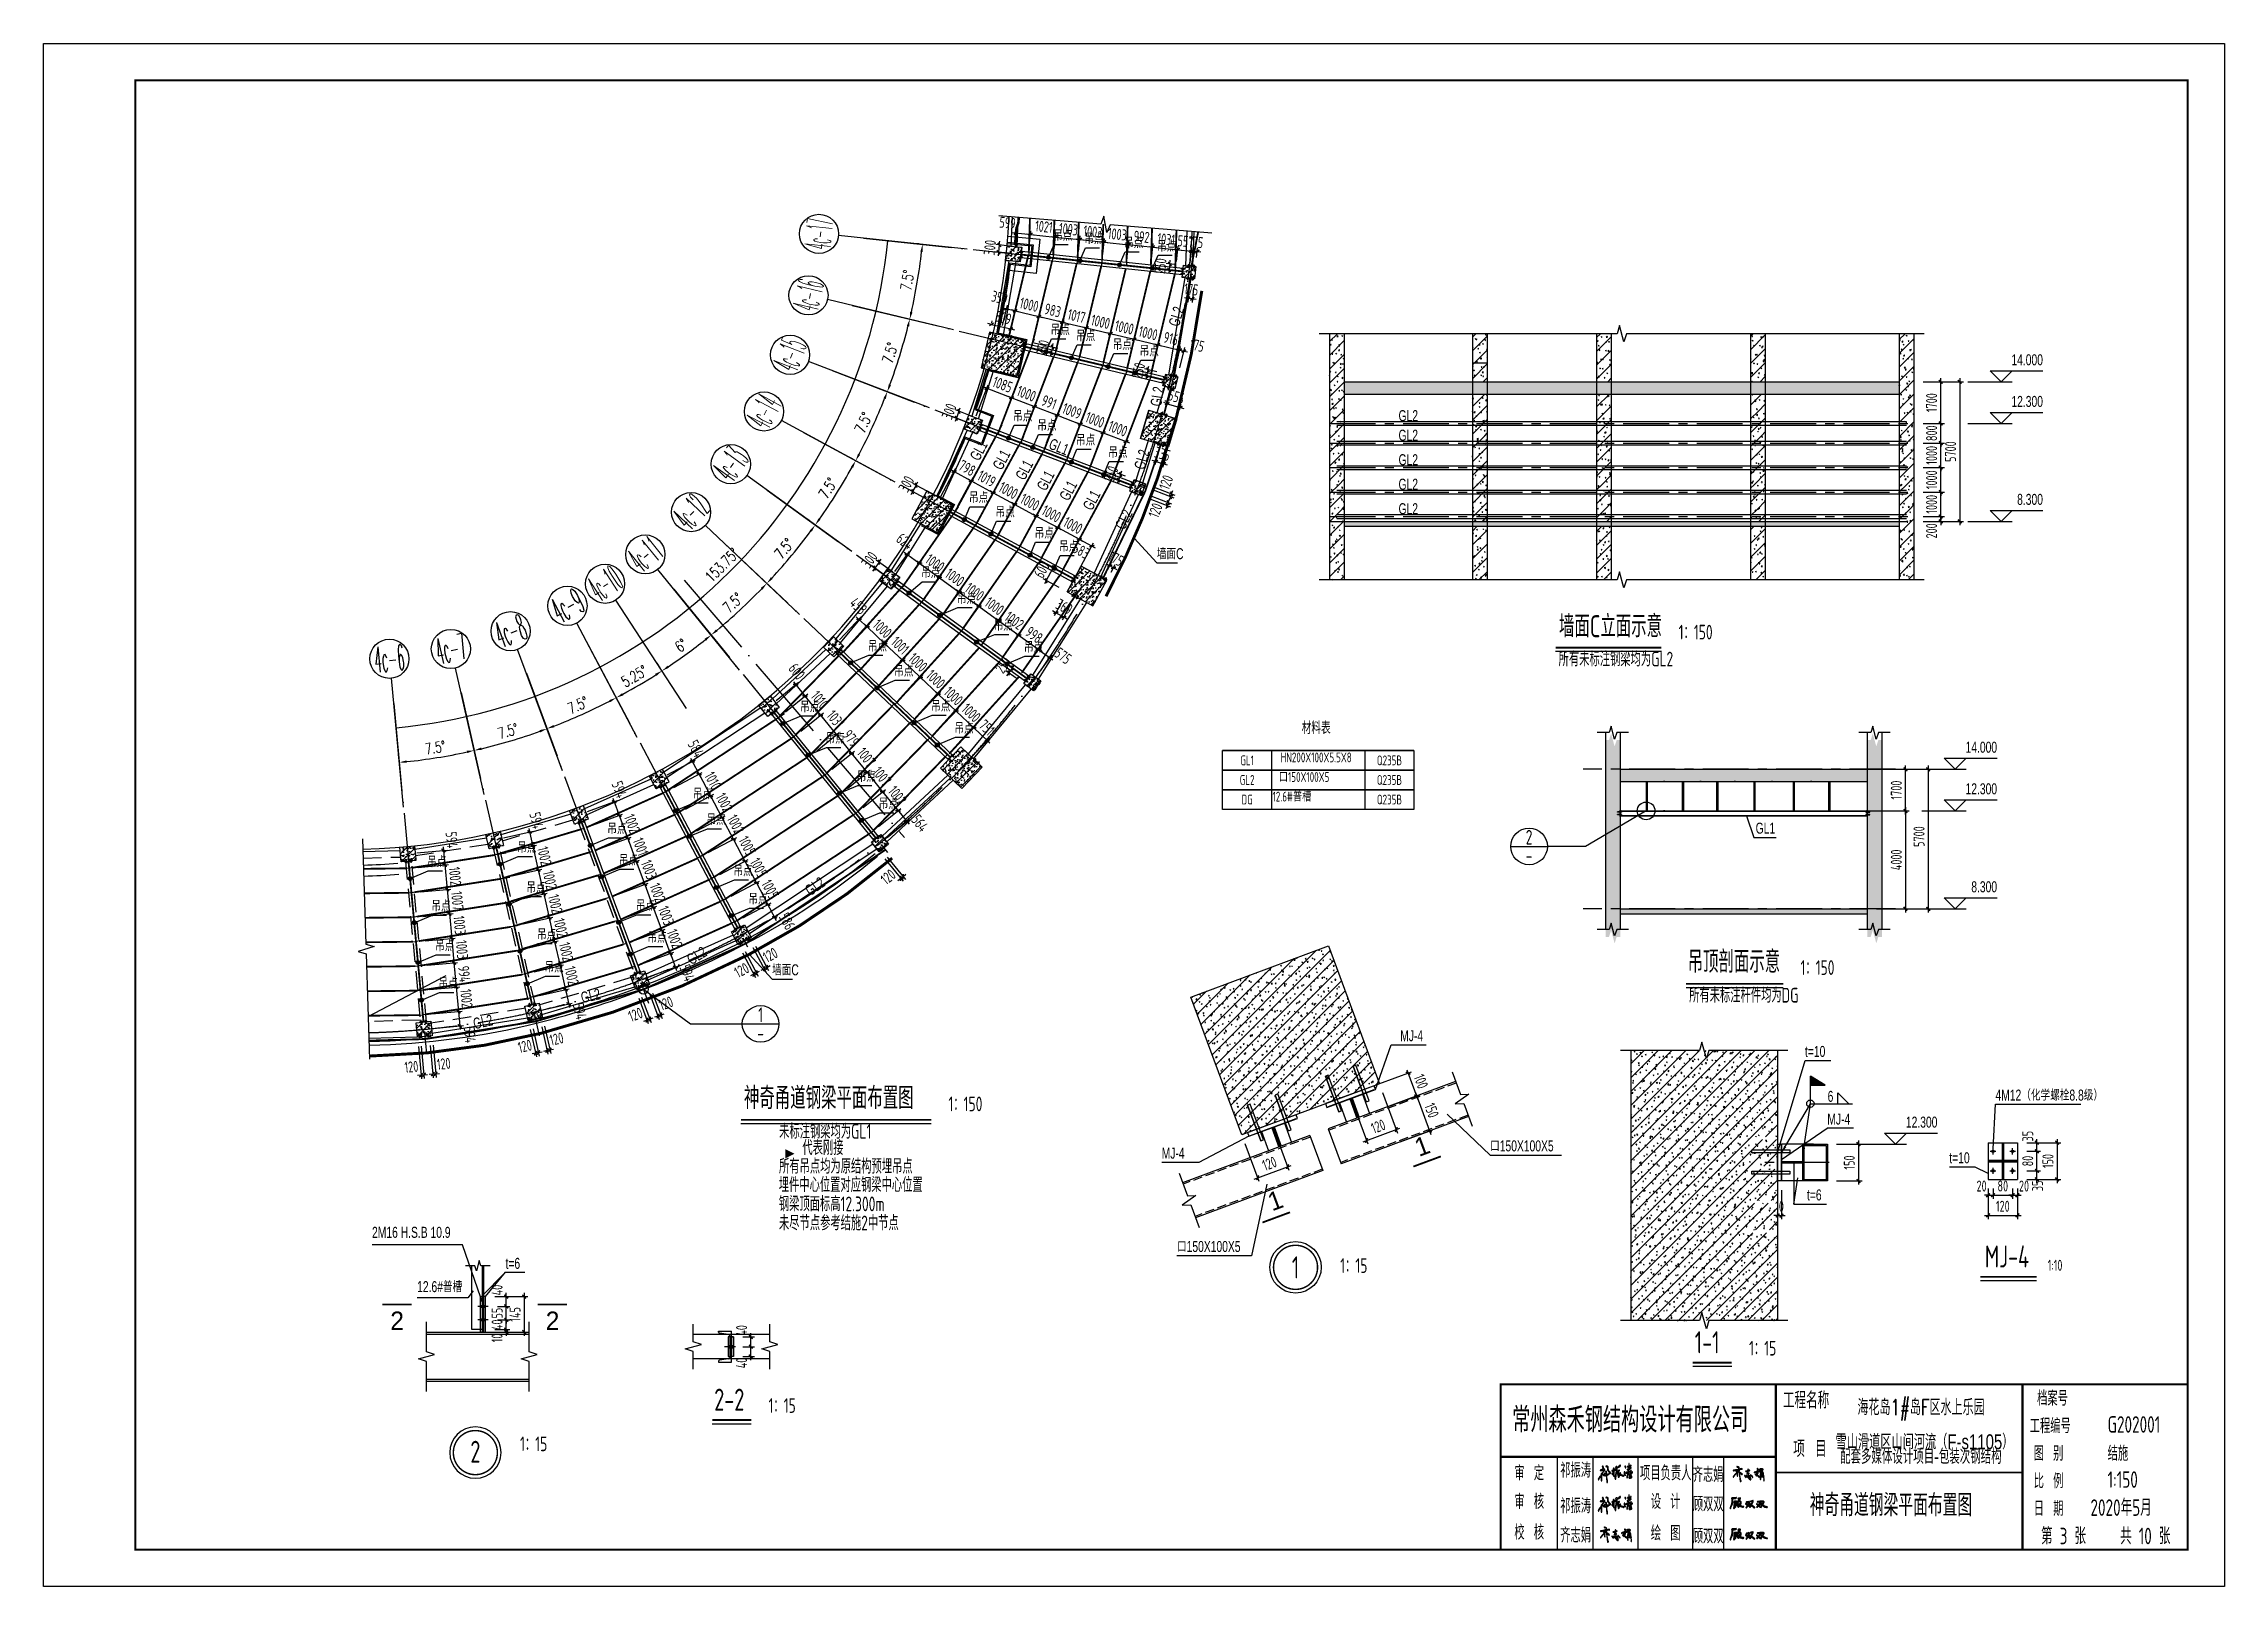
# Model space of a CAD drawing. Extents: x -803796 to -501762, y -1479216 to -846035.
# Drawn here: x -590862 to -501762, y -980495 to -917495 of the extents above; entities that cross this region are included whole.
import ezdxf
from ezdxf.enums import TextEntityAlignment as Align

# ---------------------------------------------------------------- set-up
doc = ezdxf.new("R2010")
doc.units = 0
doc.header["$LTSCALE"] = 1500
for name, pattern in [('5102-12$0$5102-12$0$5102-12$0$DASH', [0.35, 0.25, -0.1]), ('CENTER', [2, 1.25, -0.25, 0.25, -0.25]), ('DASHED', [19.05, 12.7, -6.35]), ('HIDDEN2', [0.1875, 0.125, -0.0625]), ('XREF-GRID-04区$0$ACAD_ISO04W100', [30, 24, -3, 0, -3])]:
    doc.linetypes.add(name, pattern=pattern)
doc.layers.get('0').update_dxf_attribs({"linetype": 'CONTINUOUS'})
doc.layers.get('Defpoints').update_dxf_attribs({"linetype": 'CONTINUOUS'})
for name, color, linetype in [('AR-INT DECO', 140, 'CONTINUOUS'), ('AXIS', 253, 'CENTER'), ('BORDER', 7, 'CONTINUOUS'), ('C18', 4, 'CENTER'), ('COLUMN', 1, 'CONTINUOUS'), ('DIM', 3, 'CONTINUOUS'), ('HATCH', 254, 'CONTINUOUS'), ('L18', 6, 'CONTINUOUS'), ('L25', 7, 'CONTINUOUS'), ('M3', 2, 'CONTINUOUS'), ('NUM', 7, 'CONTINUOUS'), ('P-WALL-NEW', 4, 'CONTINUOUS'), ('P-WALL-ORIG', 6, 'CONTINUOUS'), ('STPM_RBEAM_SIG', 2, 'CONTINUOUS'), ('STPM_SBEAM_THICK', 2, 'CONTINUOUS'), ('struc', 161, 'CONTINUOUS'), ('STRUC-1', 221, 'CONTINUOUS'), ('STXT_GB_TNDSH', 6, 'DASHED'), ('STXT_HF', 7, 'CONTINUOUS'), ('STXT_HF_TEXT', 7, 'CONTINUOUS'), ('STXT_LS_THIN', 8, 'CONTINUOUS'), ('STXT_XG_END_THIN', 2, 'CONTINUOUS'), ('STXT_XG_THIN', 2, 'CONTINUOUS'), ('STXT_XG_TNDSH', 6, 'DASHED'), ('TAB', 7, 'CONTINUOUS'), ('TEXT', 7, 'CONTINUOUS'), ('THICK', 6, 'CONTINUOUS'), ('THIN', 7, 'CONTINUOUS'), ('XREF-GRID-04区$0$A-DOTE', 14, 'XREF-GRID-04区$0$ACAD_ISO04W100'), ('XREF-GRID-04区$0$AXIS', 3, 'CONTINUOUS'), ('XREF-GRID-04区$0$PUB_DIM', 3, 'CONTINUOUS'), ('填充', 8, 'CONTINUOUS'), ('描图', 4, 'CONTINUOUS')]:
    doc.layers.add(name, color=color, linetype=linetype)
doc.layers.add('梁附加箍筋', color=1, linetype='CONTINUOUS', lineweight=35)
doc.styles.add('HZ1', font='TXT', dxfattribs={"bigfont": 'hztxt'})
doc.styles.add('ME', font='')
doc.styles.add('TSSD_Dimension', font='Tssdeng.shx', dxfattribs={"width": 0.7, "bigfont": 'hztxt.shx'})
doc.styles.add('TSSD_Label', font='tj03-romans1.shx', dxfattribs={"width": 0.7, "bigfont": 'hztxt.shx'})
doc.styles.add('TSSD_NORM', font='tssdeng.shx', dxfattribs={"width": 0.7, "bigfont": 'hztxt.shx'})
doc.styles.add('TSSD_Num', font='tssdeng.shx', dxfattribs={"width": 0.7, "bigfont": 'hztxt.shx'})
doc.styles.add('XREF-GRID-04区$0$_TCH_AXIS', font='COMPLEX', dxfattribs={"bigfont": 'GBCBIG'})
doc.styles.add('XREF-GRID-04区$0$_TCH_DIM_T3', font='SIMPLEX', dxfattribs={"width": 0.705882, "bigfont": 'GBCBIG'})
doc.styles.get('ME').set_extended_font_data('SimSun')
doc.dimstyles.new('TSSD_150_150', dxfattribs={"dimtxt": 450, "dimasz": 150, "dimexe": 150, "dimexo": 375, "dimgap": 150, "dimtad": 1, "dimdec": 0, "dimzin": 0, "dimdsep": 46, "dimtxsty": 'TSSD_Dimension', "dimblk": 'ARCHTICK', "dimblk1": 'ARCHTICK', "dimblk2": 'ARCHTICK', "dimcen": 0, "dimdle": 150, "dimclrt": 7, "dimadec": 0, "dimazin": 0, "dimtfac": 1, "dimtdec": 0, "dimtix": 1, "dimtmove": 2, "dimatfit": 3, "dimfxl": 1, "dimtolj": 1, "dimtzin": 0, "dimarcsym": 0})
doc.dimstyles.new('TSSD_15_150', dxfattribs={"dimtxt": 450, "dimasz": 150, "dimexe": 150, "dimexo": 375, "dimgap": 150, "dimtad": 1, "dimdec": 0, "dimlfac": 0.1, "dimzin": 0, "dimdsep": 46, "dimtxsty": 'TSSD_Dimension', "dimblk": 'ARCHTICK', "dimblk1": 'ARCHTICK', "dimblk2": 'ARCHTICK', "dimcen": 0, "dimdle": 150, "dimclrt": 7, "dimadec": 0, "dimazin": 0, "dimtfac": 1, "dimtdec": 0, "dimtix": 1, "dimtmove": 2, "dimatfit": 3, "dimfxl": 1, "dimtolj": 1, "dimtzin": 0, "dimarcsym": 0})
doc.dimstyles.new('TSSD_LEADER_STYLE_300.0', dxfattribs={"dimtxt": 0.18, "dimasz": 300, "dimexe": 0.18, "dimexo": 0.0625, "dimgap": 0.09, "dimtad": 0, "dimtih": 1, "dimtoh": 1, "dimdec": 4, "dimzin": 0, "dimdsep": 46, "dimtxsty": 'Standard', "dimcen": 0.09, "dimadec": 0, "dimazin": 0, "dimtfac": 1, "dimtdec": 4, "dimtofl": 0, "dimtmove": 0, "dimatfit": 3, "dimfxl": 1, "dimtolj": 1, "dimtzin": 0, "dimarcsym": 0})
doc.dimstyles.new('XREF-GRID-04区$0$_TCH_ARROW&&150', dxfattribs={"dimtxt": 446.25, "dimasz": 300, "dimexe": 375, "dimexo": 450, "dimgap": 150, "dimtad": 1, "dimdec": 0, "dimzin": 0, "dimdsep": 46, "dimtxsty": 'XREF-GRID-04区$0$_TCH_DIM_T3', "dimcen": 0.09, "dimclrt": 7, "dimazin": 2, "dimtfac": 1, "dimtdec": 0, "dimtix": 1, "dimtmove": 2, "dimatfit": 3, "dimfxl": 1, "dimtolj": 1, "dimtzin": 0, "dimarcsym": 0})
pattern_1 = [(50, (-424851.2, -1081287.44), (358.6301, -31.37607), [37.5, -412.5]), (355, (-424851.2, -1081287.44), (-69.37567, 376.09607), [30, -330]), (100.4514, (-424821.3, -1081290.05), (289.2547, 344.71977), [31.8701, -350.57106]), (46.1842, (-424851.2, -1081187.44), (533.6205, -82.7595), [56.25, -618.75]), (96.6356, (-424806.7, -1081194.33), (467.3314, 487.0589), [47.8051, -525.8565]), (351.1842, (-424851.2, -1081187.44), (467.331, 487.0593), [45, -495]), (21, (-424801.2, -1081212.44), (298.45353, -201.30945), [37.5, -412.5]), (326, (-424801.2, -1081212.44), (121.65767, 362.575), [30, -330]), (71.4514, (-424776.32, -1081229.2), (420.1113, 161.26525), [31.8701, -350.57106]), (37.5, (-424851.19, -1081287.44), (6.07993, 166.44693), [0, -326, 0, -335, 0, -331.25]), (7.5, (-424851.19, -1081287.44), (131.53477, 197.20586), [0, -191, 0, -318.5, 0, -126.25]), (327.5, (-424962.69, -1081287.44), (266.91122, -11.277436), [0, -125, 0, -390, 0, -517.5]), (317.5, (-425012.7, -1081287.44), (291.59308, 50.0525), [0, -162.5, 0, -259, 0, -367.5]), (45, (-424851.2, -1081287.44), (-176.7767, 176.7767), [])]
pattern_2 = [(50, (0, 71391.7), (358.63009, -31.37607), [37.5, -412.5]), (355, (0, 71391.7), (-69.37567, 376.09607), [30, -330]), (100.4514, (29.9, 71389.08), (289.25469, 344.71977), [31.8701, -350.57106]), (46.1842, (0, 71491.7), (533.62052, -82.7595), [56.25, -618.75]), (96.6356, (44.47, 71484.8), (467.33135, 487.05894), [47.80514, -525.8565]), (351.1842, (0, 71491.7), (467.33097, 487.0593), [45, -495]), (21, (50, 71466.7), (298.453526, -201.309445), [37.5, -412.5]), (326, (50, 71466.7), (121.65767, 362.57502), [30, -330]), (71.4514, (74.87, 71449.92), (420.11131, 161.26525), [31.8701, -350.57106]), (45, (0, 71391.7), (-282.84271, 282.84271), [])]
pattern_3 = [(50, (11125.94, -4612.48), (179.315046, -15.688034), [18.75, -206.25]), (355, (11125.94, -4612.48), (-34.687833, 188.048033), [15, -165]), (100.4514, (11140.88, -4613.8), (144.627345, 172.359886), [15.935047, -175.285528]), (46.1842, (11125.94, -4562.48), (266.81026, -41.379754), [28.125, -309.375]), (96.6356, (11148.17, -4565.93), (233.665676, 243.52947), [23.90257, -262.92825]), (351.1842, (11125.94, -4562.48), (233.665486, 243.52965), [22.5, -247.5]), (21, (11150.94, -4574.98), (149.226763, -100.654723), [18.75, -206.25]), (326, (11150.94, -4574.98), (60.828833, 181.28751), [15, -165]), (71.4514, (11163.38, -4583.37), (210.055657, 80.632624), [15.935047, -175.285528]), (45, (11125.94, -4612.48), (-141.421356, 141.421356), [])]

msp = doc.modelspace()

# ---------------------------------------------------------------- texts
at = {"layer": 'NUM', "style": 'TSSD_NORM'}
for s, height, width, p in [('墙面C立面示意', 900, 0.7, (-528949.2, -942007.1, -3.1)), (' 1：150', 600, 0.7, (-524313.3, -942007.1, -3.1)), ('所有未标注钢梁均为GL2', 600, 0.7, (-528962.9, -943106.5, -3.1)), ('吊顶剖面示意', 900, 0.7, (-523690.9, -955706.8, -3.1)), (' 1：150', 600, 0.7, (-519335.4, -955706.8, -3.1)), ('所有未标注杆件均为DG', 600, 0.7, (-523630.1, -956834.5, -3.1)), ('神奇甬道钢梁平面布置图', 900, 0.7, (-562248.7, -961273.7, -6.2)), (' 1：150', 600, 0.7, (-554148, -961273.7, -6.2)), ('未标注钢梁均为GL1', 600, 0.7, (-560810.8, -962394.4, -6.2)), ('代表刚接', 600, 0.7, (-559861.1, -963062.7, -6.2)), ('所有吊点均为原结构预埋吊点', 600, 0.7, (-560815.8, -963820.2, -6.2)), ('埋件中心位置对应钢梁中心位置', 600, 0.7, (-560825.7, -964576, -6.2)), ('钢梁顶面标高12.300m', 600, 0.7, (-560821.4, -965356.2, -6.2)), ('未尽节点参考结施2中节点', 600, 0.7, (-560817.1, -966136.4, -6.2)), ('MJ-4', 900, 0.7, (-511551.5, -967743.3)), (' 1：15', 600, 0.7, (-538142.4, -967875)), ('1:10', 450, 0.7, (-508983.1, -967743.3)), ('1-1', 900, 0.7, (-523400.9, -971248.6)), (' 1：15', 600, 0.7, (-521438.2, -971248.6)), ('2-2', 900, 0.7, (-563462.1, -973590.7, -6.2)), (' 1：15', 600, 0.7, (-561499.4, -973590.7, -6.2)), (' 1：15', 600, 0.7, (-571652.2, -975155.5, -6.2)), ('神奇甬道钢梁平面布置图', 900, 0.67, (-518701.9, -977898.6, -3.1))]:
    msp.add_text(s, height=height, dxfattribs=dict(at, width=width)).set_placement(p, align=Align.BOTTOM_LEFT)
at = {"layer": 'NUM', "style": 'TSSD_NORM', "width": 0.7}
msp.add_text('第 3 张', height=675, dxfattribs=at).set_placement((-509251.8, -978776.1, -3.1))
at = {"layer": 'STXT_HF_TEXT', "style": 'TSSD_Label', "width": 0.7}
msp.add_text('6', height=450, dxfattribs=at).set_placement((-517972, -960709.5))
at = {"layer": 'TAB', "style": 'TSSD_NORM', "width": 0.7}
for s, height, p in [('材料表', 511.5, (-538868.7, -945843.1, -3.1)), ('HN200X100X5.5X8', 400.5, (-538869.9, -946964.1, -3.1)), ('12.6#普槽', 400.5, (-539857.8, -948564.1, -3.1)), ('口150X100X5', 400.5, (-539364.3, -947764.1, -3.1))]:
    msp.add_text(s, height=height, dxfattribs=at).set_placement(p, align=Align.BOTTOM_CENTER)
for s, p in [('GL1', (-541689.4, -946764.1, -3.1)), ('Q235B', (-535875.6, -946764.1, -3.1)), ('GL2', (-541689.4, -947564.1, -3.1)), ('Q235B', (-535875.6, -947564.1, -3.1)), ('DG', (-541689.4, -948364.1, -3.1)), ('Q235B', (-535875.6, -948364.1, -3.1))]:
    msp.add_text(s, height=400, dxfattribs=at).set_placement(p, align=Align.MIDDLE_CENTER)
at = {"layer": 'TEXT', "style": 'TSSD_Label', "width": 0.7}
for s, p in [('吊点', (-549618.8, -925547.9)), ('吊点', (-548340.6, -925680.5)), ('吊点', (-546718.4, -925848.8)), ('吊点', (-545369.9, -925988.7)), ('吊点', (-549718.6, -929399.3)), ('吊点', (-548681.3, -929646.9)), ('吊点', (-547183.2, -930004.4)), ('吊点', (-546081.9, -930267.3)), ('吊点', (-551253.2, -932924.9)), ('吊点', (-550261.6, -933304)), ('GL2', (-535502.8, -932912.3)), ('吊点', (-548684.2, -933907.1)), ('GL2', (-535502.8, -933712.3)), ('吊点', (-547362.8, -934412.3)), ('GL2', (-535502.8, -934712.3)), ('GL2', (-535502.8, -935712.3)), ('吊点', (-553055.1, -936254.1)), ('吊点', (-551968.9, -936842)), ('GL2', (-535502.8, -936712.3)), ('吊点', (-550372.2, -937706.2)), ('吊点', (-549373.4, -938246.8)), ('墙面C', (-545378.7, -938548.8)), ('吊点', (-555011.4, -939317.1)), ('吊点', (-553548.7, -940376.8)), ('吊点', (-552043.5, -941467.4)), ('吊点', (-557189, -942320.2)), ('吊点', (-550808.3, -942362.3)), ('吊点', (-556108.1, -943343.1)), ('吊点', (-559956.2, -944797.1)), ('吊点', (-554601.1, -944769.4)), ('吊点', (-553648, -945671.5)), ('吊点', (-558912.5, -946082.5)), ('吊点', (-564333.6, -948354.6)), ('吊点', (-557643.4, -947645.4)), ('吊点', (-563779.8, -949403.8)), ('吊点', (-556745.3, -948751.4)), ('吊点', (-567831.4, -949776.3)), ('GL1', (-520913.2, -949757.7, -3.1)), ('吊点', (-575187.6, -951128.1)), ('吊点', (-571510.6, -950540.7)), ('吊点', (-567363.3, -951056.4)), ('吊点', (-562676.3, -951494.4)), ('吊点', (-575019.5, -952931)), ('吊点', (-571138, -952177.1)), ('吊点', (-566668.7, -952915.3)), ('吊点', (-562068.3, -952646.2)), ('吊点', (-574868, -954555.8)), ('吊点', (-570702, -954092.2)), ('吊点', (-566187.7, -954213.6)), ('吊点', (-570398.6, -955424.8)), ('墙面C', (-561099.4, -955543.2)), ('吊点', (-574725, -956089.3)), ('MJ-4', (-535435.9, -958232.9)), ('t=10', (-518896.5, -958875.1)), ('4M12（化学螺栓8.8级）', (-511115, -960657.9)), ('MJ-4', (-517985.6, -961638.6)), ('口150X100X5', (-531762.3, -962731.9)), ('MJ-4', (-545180.9, -963029.3)), ('t=10', (-512999.4, -963220.2)), ('t=6', (-518814.9, -964734.5)), ('口150X100X5', (-544555.3, -966840.7)), ('t=6', (-571990.1, -967529.6, -3.1)), ('12.6#普槽', (-575601, -968480.4, -3.1))]:
    msp.add_text(s, height=450, dxfattribs=at).set_placement(p)
for s, rotation, p in [('GL2', 73.825569, (-544478.5, -929080.3)), ('GL2', 81.256815, (-545203.7, -932328.6)), ('GL1', 62.224452, (-552644, -934569.2)), ('GL1', 338.033875, (-549831.2, -934015.4)), ('GL1', 62.224452, (-551713.1, -934944)), ('GL1', 62.224452, (-550782.3, -935359)), ('GL2', 74.875593, (-545881.8, -934917.4)), ('GL1', 62.224452, (-549911.7, -935794.1)), ('GL1', 62.224452, (-548987.6, -936202.3)), ('GL1', 62.224452, (-548029.9, -936597.3)), ('GL2', 63.316812, (-546706.5, -937385.3)), ('GL2', 35.2154, (-559541.9, -952318.9)), ('GL2', 31.542019, (-564398.6, -955137.4)), ('GL2', 12.488552, (-568851.8, -956680.2)), ('GL2', 12.488552, (-573252, -957745.2))]:
    msp.add_text(s, height=450, rotation=rotation, dxfattribs=at).set_placement(p)
msp.add_text('2M16 H.S.B 10.9', height=450, dxfattribs=at).set_placement((-577443.2, -966397.9, -3.1), align=Align.BOTTOM_LEFT)
at = {"layer": 'THICK', "style": 'TSSD_Label'}
for p in [(-534670.9, -962961.8), (-540670.3, -965184.2)]:
    msp.add_text('1', height=750, rotation=20.326245, dxfattribs=at).set_placement(p)
for p in [(-576697.3, -970022.7, -3.1), (-570346.7, -970022.7, -3.1)]:
    msp.add_text('2', height=750, dxfattribs=at).set_placement(p)
at = {"layer": 'THIN', "style": 'TSSD_Label', "width": 0.7}
for s, p in [('14.000', (-509175.1, -930765.9)), ('12.300', (-509175.1, -932465.9)), ('8.300', (-509175.1, -936465.9)), ('14.000', (-511048.7, -946586.5, -3.1)), ('12.300', (-511048.7, -948286.5, -3.1)), ('8.300', (-511048.7, -952286.5, -3.1)), ('12.300', (-513486.4, -961897.2))]:
    msp.add_text(s, height=450, dxfattribs=at).set_placement(p, align=Align.BOTTOM_RIGHT)
at = {"layer": 'XREF-GRID-04区$0$AXIS', "color": 7, "style": 'XREF-GRID-04区$0$_TCH_AXIS'}
for s, rotation, width, p, p2 in [('4c-17', 84.076245, 0.257862, (-558734.3, -925926.5), (-558607.9, -924708.2)), ('4c-16', 76.576245, 0.257862, (-559253.4, -928487.4), (-558969.1, -927296)), ('4c-15', 69.076245, 0.257862, (-560102.4, -930958.6), (-559665, -929814.5)), ('4c-14', 61.576245, 0.252546, (-561266.7, -933297.9), (-560683.7, -932220.7)), ('4c-13', 54.076245, 0.257862, (-562726.3, -935465.2), (-562007.7, -934473.3)), ('4c-12', 46.576245, 0.257862, (-564456.4, -937423.4), (-563614.4, -936533.8)), ('4c-11', 39.076245, 0.272188, (-566427.2, -939139), (-565476.4, -938367)), ('4c-10', 33.076245, 0.257862, (-568154.7, -940317), (-567128.4, -939648.6)), ('4c-9', 27.826245, 0.306212, (-569760.2, -941194.8), (-568677, -940623)), ('4c-8', 20.326245, 0.306212, (-572178, -942185.8), (-571029.4, -941760.4)), ('4c-7', 12.826245, 0.306212, (-574704.4, -942852.9), (-573510.1, -942581)), ('4c-6', 5.326245, 0.306212, (-577296.3, -943184.5), (-576076.7, -943070.8))]:
    msp.add_text(s, height=1050, rotation=rotation, dxfattribs=dict(at, width=width)).set_placement(p, p2, align=Align.FIT)
at = {"layer": 'XREF-GRID-04区$0$PUB_DIM', "color": 7, "insert": (-563146.2, -938791.4), "char_height": 446.25, "attachment_point": 5, "rotation": 44.701245, "style": 'XREF-GRID-04区$0$_TCH_DIM_T3'}
msp.add_mtext('\\A1;153.75°', dxfattribs=at)

# ---------------------------------------------------------------- blocks, each defined once
blk = doc.blocks.new('QZT')
for p, q in [((1.699445, 1.455346), (1.687884, 1.389205)), ((1.715115, 1.489818), (1.699445, 1.455346)), ((1.757345, 1.542018), (1.715115, 1.489818)), ((1.729561, 1.389205), (1.776565, 1.488211)), ((1.773948, 1.550486), (1.757345, 1.542018)), ((1.781371, 1.565331), (1.773948, 1.550486)), ((1.776565, 1.488211), (1.804784, 1.536183)), ((1.812874, 1.613242), (1.778183, 1.583694)), ((1.778183, 1.583694), (1.781371, 1.565331)), ((1.804784, 1.536183), (1.868481, 1.62537)), ((1.812913, 2.02824), (1.808984, 2.017479)), ((1.808984, 2.017479), (1.811328, 2.008102)), ((1.811328, 2.008102), (1.819859, 2.000456)), ((1.827982, 1.632883), (1.812874, 1.613242)), ((1.850724, 2.046628), (1.812913, 2.02824)), ((1.819859, 2.000456), (1.898387, 1.997462)), ((1.847643, 1.673992), (1.827982, 1.632883)), ((1.874987, 1.702885), (1.847643, 1.673992)), ((1.875796, 2.049971), (1.850724, 2.046628)), ((1.868481, 1.62537), (1.879526, 1.57084)), ((1.885073, 1.724737), (1.874987, 1.702885)), ((1.880977, 1.54181), (1.875427, 1.306752)), ((1.917103, 2.042132), (1.875796, 2.049971)), ((1.879526, 1.57084), (1.880977, 1.54181)), ((1.889319, 1.764291), (1.885073, 1.724737)), ((1.929143, 1.811405), (1.889319, 1.764291)), ((1.898387, 1.997462), (1.939799, 2.003378)), ((1.928733, 2.056697), (1.917103, 2.042132)), ((1.917103, 1.69483), (1.949835, 1.771537)), ((1.917103, 1.611478), (1.917103, 1.69483)), ((1.917103, 1.569802), (1.917103, 1.611478)), ((1.917103, 1.306752), (1.917103, 1.569802)), ((1.94015, 2.062405), (1.928733, 2.056697)), ((1.947413, 1.836702), (1.929143, 1.811405)), ((1.939799, 2.003378), (2.014348, 2.02824)), ((1.958779, 2.06297), (1.94015, 2.062405)), ((1.979618, 1.889319), (1.947413, 1.836702)), ((1.949835, 1.771537), (1.971272, 1.808695)), ((1.958779, 2.278297), (1.952089, 2.259208)), ((1.952089, 2.259208), (1.956906, 2.242347)), ((1.956906, 2.242347), (1.972672, 2.229675)), ((1.981799, 2.284094), (1.958779, 2.278297)), ((2.019568, 2.084369), (1.958779, 2.06297)), ((1.971272, 1.808695), (2.021294, 1.875427)), ((1.974187, 2.164143), (1.971827, 2.159423)), ((1.971827, 2.159423), (1.972672, 2.153268)), ((1.972672, 2.229675), (1.992084, 2.213669)), ((1.972672, 2.153268), (1.995154, 2.148856)), ((1.979618, 2.16716), (1.974187, 2.164143)), ((1.995043, 2.187036), (1.979618, 2.16716)), ((2.004623, 1.939331), (1.979618, 1.889319)), ((2.000816, 2.276963), (1.981799, 2.284094)), ((1.992084, 2.213669), (1.995043, 2.187036)), ((2.000456, 1.736507), (1.994658, 1.713487)), ((1.994658, 1.713487), (2.001789, 1.69447)), ((1.995154, 2.148856), (2.010478, 2.152687)), ((2.017126, 1.736507), (2.000456, 1.736507)), ((2.014348, 2.257459), (2.000816, 2.276963)), ((2.001789, 1.69447), (2.021294, 1.680938)), ((2.017126, 1.964336), (2.004623, 1.939331)), ((2.010478, 2.152687), (2.02824, 2.16716)), ((2.034369, 2.226887), (2.014348, 2.257459)), ((2.014348, 2.02824), (2.025461, 2.022683)), ((2.042132, 2.014348), (2.017126, 1.964336)), ((2.025461, 1.736507), (2.017126, 1.736507)), ((2.054295, 2.088898), (2.019568, 2.084369)), ((2.021294, 1.875427), (2.072129, 1.952085)), ((2.021294, 1.680938), (2.026851, 1.675382)), ((2.025461, 2.022683), (2.031018, 2.019905)), ((2.042132, 1.736507), (2.025461, 1.736507)), ((2.026851, 1.675382), (2.029629, 1.672603)), ((2.02824, 2.16716), (2.038146, 2.202336)), ((2.029629, 1.672603), (2.035186, 1.667046)), ((2.031018, 2.019905), (2.042132, 2.014348)), ((2.038146, 2.202336), (2.034369, 2.226887)), ((2.035186, 1.667046), (2.047346, 1.669602)), ((2.037186, 1.720346), (2.042132, 1.736507)), ((2.039158, 1.708513), (2.037186, 1.720346)), ((2.049078, 1.69483), (2.039158, 1.708513)), ((2.047346, 1.669602), (2.054329, 1.683569)), ((2.054329, 1.683569), (2.049078, 1.69483)), ((2.118538, 2.083808), (2.054295, 2.088898)), ((2.072129, 1.952085), (2.092439, 1.995607)), ((2.078427, 1.753774), (2.076784, 1.720902)), ((2.076784, 1.720902), (2.090754, 1.667046)), ((2.0977, 1.805967), (2.078427, 1.753774)), ((2.090754, 1.667046), (2.101868, 1.655933)), ((2.092439, 1.995607), (2.118538, 2.083808)), ((2.105346, 1.814498), (2.0977, 1.805967)), ((2.101868, 1.655933), (2.107424, 1.650376)), ((2.114723, 1.816842), (2.105346, 1.814498)), ((2.107424, 1.650376), (2.118538, 1.639262)), ((2.125484, 1.812913), (2.114723, 1.816842)), ((2.117005, 1.744415), (2.13243, 1.764291)), ((2.119964, 1.717782), (2.117005, 1.744415)), ((2.118538, 1.639262), (2.154815, 1.643677)), ((2.139376, 1.701777), (2.119964, 1.717782)), ((2.142719, 1.803482), (2.125484, 1.812913)), ((2.13243, 1.764291), (2.146335, 1.77817)), ((2.159252, 1.686351), (2.139376, 1.701777)), ((2.146335, 1.77817), (2.142719, 1.803482)), ((2.154815, 1.643677), (2.17291, 1.646461)), ((2.185885, 1.68931), (2.159252, 1.686351)), ((2.188725, 1.961111), (2.160214, 1.958779)), ((2.160214, 1.958779), (2.190111, 1.861885)), ((2.17291, 1.646461), (2.208836, 1.653154)), ((2.186429, 2.283077), (2.182486, 2.271246)), ((2.182486, 2.271246), (2.187998, 2.264405)), ((2.20189, 1.708723), (2.185885, 1.68931)), ((2.194944, 2.285243), (2.186429, 2.283077)), ((2.187998, 2.264405), (2.204134, 2.256911)), ((2.209646, 1.949488), (2.188725, 1.961111)), ((2.190111, 1.861885), (2.198746, 1.810076)), ((2.235524, 2.295136), (2.194944, 2.285243)), ((2.198746, 1.810076), (2.20189, 1.708723)), ((2.208836, 1.653154), (2.202487, 1.642474)), ((2.202487, 1.642474), (2.210374, 1.626699)), ((2.204134, 2.256911), (2.211876, 2.250717)), ((2.222729, 1.924049), (2.209646, 1.949488)), ((2.210374, 1.626699), (2.222729, 1.62537)), ((2.211876, 2.250717), (2.222729, 2.236621)), ((2.222729, 2.236621), (2.250303, 2.243137)), ((2.242566, 1.850854), (2.222729, 1.924049)), ((2.222729, 1.62537), (2.222729, 1.530904)), ((2.222729, 1.530904), (2.222729, 1.483671)), ((2.222729, 1.483671), (2.222729, 1.389205)), ((2.260227, 2.293489), (2.235524, 2.295136)), ((2.248276, 1.81231), (2.242566, 1.850854)), ((2.250513, 1.736507), (2.248276, 1.81231)), ((2.250303, 2.243137), (2.269241, 2.239349)), ((2.26044, 1.735167), (2.250513, 1.736507)), ((2.258906, 1.568536), (2.264405, 1.6601)), ((2.260318, 1.521945), (2.258906, 1.568536)), ((2.299135, 2.278297), (2.260227, 2.293489)), ((2.271351, 1.430881), (2.260318, 1.521945)), ((2.266296, 1.731263), (2.26044, 1.735167)), ((2.264405, 1.6601), (2.35378, 1.714915)), ((2.271351, 1.722615), (2.266296, 1.731263)), ((2.269241, 2.239349), (2.292189, 2.222729)), ((2.343473, 1.757559), (2.271351, 1.722615)), ((2.292189, 2.222729), (2.292189, 2.164382)), ((2.292189, 2.164382), (2.292189, 2.135209)), ((2.292189, 2.135209), (2.292189, 2.076862)), ((2.292189, 2.076862), (2.302179, 2.01931)), ((2.313027, 2.264405), (2.299135, 2.278297)), ((2.302179, 2.01931), (2.316501, 1.989076)), ((2.319973, 2.257459), (2.313027, 2.264405)), ((2.316501, 1.989076), (2.354703, 1.944887)), ((2.333865, 2.243567), (2.319973, 2.257459)), ((2.333865, 2.179663), (2.333865, 2.243567)), ((2.333865, 2.147711), (2.333865, 2.179663)), ((2.333865, 2.083808), (2.333865, 2.147711)), ((2.354335, 2.05524), (2.333865, 2.083808)), ((2.37806, 1.780617), (2.343473, 1.757559)), ((2.35378, 1.714915), (2.398241, 1.742703)), ((2.360885, 2.035592), (2.354335, 2.05524)), ((2.354703, 1.944887), (2.3901, 1.902052)), ((2.361649, 2.000456), (2.360885, 2.035592)), ((2.414352, 1.944805), (2.361649, 2.000456)), ((2.438055, 1.833751), (2.37806, 1.780617)), ((2.3901, 1.902052), (2.406844, 1.879726)), ((2.398241, 1.742703), (2.486678, 1.799021)), ((2.406844, 1.879726), (2.438055, 1.833751)), ((2.440747, 1.917021), (2.414352, 1.944805)), ((2.493624, 1.861535), (2.440747, 1.917021)), ((2.486678, 1.799021), (2.505861, 1.8153)), ((2.508766, 1.841442), (2.493624, 1.861535)), ((2.505861, 1.8153), (2.508766, 1.841442)), ((2.5971, 1.808254), (2.583922, 1.771237)), ((2.583922, 1.771237), (2.614823, 1.750204)), ((2.597814, 1.986564), (2.59583, 1.969104)), ((2.59583, 1.969104), (2.599643, 1.957665)), ((2.616365, 1.827519), (2.5971, 1.808254)), ((2.627744, 2.00227), (2.597814, 1.986564)), ((2.599643, 1.957665), (2.611706, 1.944887)), ((2.611706, 1.944887), (2.638421, 1.95301)), ((2.614823, 1.750204), (2.629222, 1.737245)), ((2.653382, 1.840697), (2.616365, 1.827519)), ((2.64776, 2.005606), (2.627744, 2.00227)), ((2.629222, 1.737245), (2.653382, 1.708723)), ((2.638421, 1.95301), (2.653372, 1.954505)), ((2.681166, 2.000456), (2.64776, 2.005606)), ((2.653382, 1.792075), (2.651399, 1.774615)), ((2.651399, 1.774615), (2.655211, 1.763176)), ((2.653372, 1.954505), (2.681166, 1.951833)), ((2.66185, 1.8573), (2.653382, 1.840697)), ((2.66616, 1.804138), (2.653382, 1.792075)), ((2.653382, 1.708723), (2.670842, 1.710706)), ((2.655211, 1.763176), (2.667274, 1.750399)), ((2.676695, 1.864723), (2.66185, 1.8573)), ((2.677598, 1.807951), (2.66616, 1.804138)), ((2.667274, 1.750399), (2.684734, 1.748415)), ((2.670842, 1.710706), (2.682281, 1.706893)), ((2.673481, 2.110558), (2.671474, 2.080443)), ((2.671474, 2.080443), (2.688112, 2.042132)), ((2.695058, 2.146322), (2.673481, 2.110558)), ((2.695058, 1.861535), (2.676695, 1.864723)), ((2.695058, 1.805967), (2.677598, 1.807951)), ((2.694868, 2.01035), (2.681166, 2.000456)), ((2.681166, 1.951833), (2.70145, 1.921435)), ((2.682281, 1.706893), (2.695058, 1.69483)), ((2.684734, 1.748415), (2.696173, 1.752228)), ((2.688112, 2.042132), (2.697864, 2.028329)), ((2.697864, 2.028329), (2.694868, 2.01035)), ((2.711839, 2.144313), (2.695058, 2.146322)), ((2.705267, 1.896625), (2.695058, 1.861535)), ((2.707121, 1.793189), (2.695058, 1.805967)), ((2.695058, 1.69483), (2.705986, 1.662845)), ((2.696173, 1.752228), (2.70895, 1.764291)), ((2.70145, 1.921435), (2.705267, 1.896625)), ((2.705986, 1.662845), (2.708913, 1.645279)), ((2.710934, 1.781751), (2.707121, 1.793189)), ((2.708913, 1.645279), (2.70895, 1.611478)), ((2.70895, 1.764291), (2.710934, 1.781751)), ((2.70895, 1.611478), (2.731433, 1.607066)), ((2.720209, 2.142918), (2.711839, 2.144313)), ((2.736734, 2.139376), (2.720209, 2.142918)), ((2.731433, 1.607066), (2.746757, 1.610897)), ((2.73609, 1.950199), (2.743681, 1.958779)), ((2.739891, 1.934994), (2.73609, 1.950199)), ((2.736734, 2.094922), (2.736734, 2.139376)), ((2.736734, 2.072694), (2.736734, 2.094922)), ((2.736734, 2.02824), (2.736734, 2.072694)), ((2.755823, 2.021549), (2.736734, 2.02824)), ((2.750627, 1.930995), (2.739891, 1.934994)), ((2.743681, 1.958779), (2.774423, 1.987995)), ((2.746757, 1.610897), (2.764519, 1.62537)), ((2.750627, 1.819859), (2.750627, 1.930995)), ((2.750627, 1.764291), (2.750627, 1.819859)), ((2.750627, 1.653154), (2.750627, 1.764291)), ((2.762981, 1.651826), (2.750627, 1.653154)), ((2.772684, 2.026367), (2.755823, 2.021549)), ((2.770868, 1.636051), (2.762981, 1.651826)), ((2.764519, 1.62537), (2.770868, 1.636051)), ((2.785357, 2.042132), (2.772684, 2.026367)), ((2.774423, 1.987995), (2.794044, 2.000069)), ((2.798029, 2.057897), (2.785357, 2.042132)), ((2.794044, 2.000069), (2.833979, 2.014348)), ((2.797583, 1.524321), (2.794653, 1.492086)), ((2.794653, 1.492086), (2.799249, 1.430881)), ((2.813141, 1.583694), (2.797583, 1.524321)), ((2.81489, 2.062715), (2.798029, 2.057897)), ((2.824254, 1.639262), (2.813141, 1.583694)), ((2.833979, 2.056024), (2.81489, 2.062715)), ((2.829811, 1.667046), (2.824254, 1.639262)), ((2.831005, 2.181262), (2.829033, 2.169429)), ((2.829033, 2.169429), (2.833979, 2.153268)), ((2.840925, 1.722615), (2.829811, 1.667046)), ((2.840925, 2.194944), (2.831005, 2.181262)), ((2.833979, 2.153268), (2.851439, 2.155252)), ((2.833979, 2.039353), (2.833979, 2.056024)), ((2.833979, 2.031018), (2.833979, 2.039353)), ((2.833979, 2.014348), (2.833979, 2.031018)), ((2.857528, 2.203412), (2.840925, 2.194944)), ((2.858066, 1.850359), (2.840925, 1.722615)), ((2.844811, 1.500702), (2.849133, 1.543922)), ((2.847871, 1.416989), (2.844811, 1.500702)), ((2.849133, 1.543922), (2.868709, 1.62537)), ((2.851439, 2.155252), (2.862877, 2.151439)), ((2.864951, 2.218257), (2.857528, 2.203412)), ((2.866401, 1.914264), (2.858066, 1.850359)), ((2.879524, 2.251094), (2.861763, 2.236621)), ((2.861763, 2.236621), (2.864951, 2.218257)), ((2.862877, 2.151439), (2.875655, 2.139376)), ((2.882601, 2.042132), (2.866401, 1.914264)), ((2.868709, 1.62537), (2.876096, 1.687617)), ((2.875655, 2.139376), (2.884715, 2.101446)), ((2.876096, 1.687617), (2.883196, 1.718858)), ((2.894849, 2.254925), (2.879524, 2.251094)), ((2.886178, 2.080964), (2.882601, 2.042132)), ((2.883196, 1.718858), (2.903439, 1.778183)), ((2.884715, 2.101446), (2.886178, 2.080964)), ((2.917331, 2.250513), (2.894849, 2.254925)), ((2.895456, 1.827865), (2.898637, 1.856494)), ((2.903439, 1.778183), (2.895456, 1.827865)), ((2.898637, 1.856494), (2.917331, 1.903211)), ((2.910373, 1.986576), (2.924277, 2.000456)), ((2.913989, 1.961265), (2.910373, 1.986576)), ((2.931223, 1.951833), (2.913989, 1.961265)), ((2.917331, 2.239399), (2.917331, 2.250513)), ((2.917331, 2.233842), (2.917331, 2.239399)), ((2.917331, 2.222729), (2.917331, 2.233842)), ((2.956595, 2.221232), (2.917331, 2.222729)), ((2.917331, 1.903211), (2.976122, 1.906338)), ((2.924277, 2.000456), (2.935279, 2.060647)), ((2.931223, 2.153268), (3.019413, 2.188138)), ((2.936719, 2.092327), (2.931223, 2.153268)), ((2.953251, 1.955903), (2.931223, 1.951833)), ((2.935279, 2.060647), (2.936719, 2.092327)), ((2.952517, 1.792343), (2.952061, 1.778183)), ((2.952061, 1.778183), (2.956216, 1.766472)), ((2.953982, 1.799667), (2.952517, 1.792343)), ((2.96444, 1.957302), (2.953251, 1.955903)), ((2.959007, 1.812913), (2.953982, 1.799667)), ((2.956216, 1.766472), (2.967984, 1.760588)), ((2.977301, 2.22419), (2.956595, 2.221232)), ((2.981358, 1.838421), (2.959007, 1.812913)), ((2.986791, 1.958779), (2.96444, 1.957302)), ((2.967984, 1.760588), (2.979845, 1.764291)), ((2.976122, 1.906338), (3.008343, 1.917616)), ((3.014576, 2.236621), (2.977301, 2.22419)), ((2.979845, 1.764291), (2.982624, 1.74762)), ((2.99685, 1.849265), (2.981358, 1.838421)), ((2.982624, 1.74762), (2.984013, 1.739285)), ((2.984013, 1.739285), (2.986791, 1.722615)), ((3.001669, 1.974576), (2.986791, 1.958779)), ((2.986791, 1.722615), (2.995127, 1.672603)), ((2.995127, 1.672603), (2.999294, 1.647598)), ((3.028468, 1.861535), (2.99685, 1.849265)), ((2.999294, 1.647598), (3.00763, 1.597586)), ((3.010247, 1.981724), (3.001669, 1.974576)), ((3.00763, 1.597586), (3.009055, 1.57389)), ((3.008343, 1.917616), (3.056252, 1.951833)), ((3.009055, 1.57389), (3.013961, 1.560808)), ((3.028468, 1.99351), (3.010247, 1.981724)), ((3.013961, 1.560808), (3.028468, 1.542018)), ((3.06143, 2.281817), (3.014576, 2.236621)), ((3.019413, 2.188138), (3.062274, 2.214741)), ((3.022828, 1.73401), (3.027356, 1.770236)), ((3.028468, 1.667046), (3.022828, 1.73401)), ((3.027356, 1.770236), (3.049306, 1.833751)), ((3.050278, 2.012634), (3.028468, 1.99351)), ((3.042359, 1.861707), (3.028468, 1.861535)), ((3.04087, 1.660788), (3.028468, 1.667046)), ((3.028468, 1.542018), (3.045927, 1.540034)), ((3.046771, 1.652921), (3.04087, 1.660788)), ((3.053361, 1.847038), (3.042359, 1.861707)), ((3.045927, 1.540034), (3.057366, 1.543847)), ((3.049306, 1.639262), (3.046771, 1.652921)), ((3.049306, 1.833751), (3.053361, 1.847038)), ((3.065909, 1.64773), (3.049306, 1.639262)), ((3.069192, 2.018309), (3.050278, 2.012634)), ((3.056252, 1.951833), (3.06472, 1.968437)), ((3.057366, 1.543847), (3.070144, 1.55591)), ((3.0867, 2.302874), (3.06143, 2.281817)), ((3.062274, 2.214741), (3.132658, 2.278297)), ((3.06472, 1.968437), (3.079564, 1.975859)), ((3.073331, 1.662575), (3.065909, 1.64773)), ((3.097928, 2.014348), (3.069192, 2.018309)), ((3.084075, 1.686397), (3.070144, 1.680938)), ((3.070144, 1.680938), (3.073331, 1.662575)), ((3.070144, 1.55591), (3.08074, 1.601263)), ((3.081753, 1.76123), (3.07709, 1.736507)), ((3.07709, 1.736507), (3.107174, 1.70331)), ((3.079564, 1.975859), (3.097928, 1.972672)), ((3.08074, 1.601263), (3.08776, 1.62373)), ((3.083158, 1.773877), (3.081753, 1.76123)), ((3.084036, 1.799021), (3.083158, 1.773877)), ((3.095149, 1.810135), (3.084036, 1.799021)), ((3.098551, 1.680607), (3.084075, 1.686397)), ((3.139604, 2.340811), (3.0867, 2.302874)), ((3.08776, 1.62373), (3.104874, 1.667046)), ((3.100706, 1.815691), (3.095149, 1.810135)), ((3.097928, 1.997677), (3.097928, 2.014348)), ((3.097928, 1.989342), (3.097928, 1.997677)), ((3.097928, 1.972672), (3.097928, 1.989342)), ((3.104874, 1.667046), (3.098551, 1.680607)), ((3.11182, 1.826805), (3.100706, 1.815691)), ((3.107174, 1.70331), (3.13046, 1.690004)), ((3.131711, 1.842211), (3.11182, 1.826805)), ((3.13046, 1.690004), (3.174334, 1.680938)), ((3.15831, 1.839256), (3.131711, 1.842211)), ((3.132658, 2.278297), (3.15509, 2.291855)), ((3.133807, 1.759527), (3.140938, 1.778543)), ((3.139604, 1.736507), (3.133807, 1.759527)), ((3.150365, 2.34474), (3.139604, 2.340811)), ((3.201511, 1.719712), (3.139604, 1.736507)), ((3.140938, 1.778543), (3.160442, 1.792075)), ((3.159742, 2.342396), (3.150365, 2.34474)), ((3.15509, 2.291855), (3.165031, 2.30776)), ((3.174334, 1.819859), (3.15831, 1.839256)), ((3.167388, 2.333865), (3.159742, 2.342396)), ((3.160442, 1.792075), (3.172602, 1.79463)), ((3.165031, 2.30776), (3.167388, 2.333865)), ((3.172602, 1.79463), (3.179586, 1.808598)), ((3.179586, 1.808598), (3.174334, 1.819859)), ((3.174334, 1.680938), (3.234407, 1.656008)), ((3.232187, 1.709951), (3.201511, 1.719712)), ((3.292417, 1.687884), (3.232187, 1.709951)), ((3.234407, 1.656008), (3.265092, 1.64485)), ((3.265092, 1.64485), (3.327147, 1.62537)), ((3.321507, 1.669585), (3.292417, 1.687884)), ((3.34149, 1.66459), (3.321507, 1.669585)), ((3.327147, 1.62537), (3.348649, 1.617458)), ((3.375769, 1.667046), (3.34149, 1.66459)), ((3.348649, 1.617458), (3.367466, 1.622162)), ((3.367466, 1.622162), (3.382715, 1.639262)), ((3.3843, 1.6594), (3.375769, 1.667046)), ((3.382715, 1.639262), (3.386644, 1.650023)), ((3.386644, 1.650023), (3.3843, 1.6594)), ((3.420223, 1.903211), (3.403553, 1.903211)), ((3.403553, 1.903211), (3.40902, 1.794849)), ((3.40902, 1.794849), (3.42235, 1.738566)), ((3.428559, 1.903211), (3.420223, 1.903211)), ((3.42235, 1.738566), (3.466067, 1.639262)), ((3.445229, 1.903211), (3.428559, 1.903211)), ((3.445229, 2.278297), (3.442041, 2.259933)), ((3.442041, 2.259933), (3.449464, 2.245088)), ((3.467456, 2.278297), (3.445229, 2.278297)), ((3.464558, 1.813627), (3.445229, 1.903211)), ((3.449464, 2.245088), (3.466067, 2.236621)), ((3.475695, 1.769079), (3.464558, 1.813627)), ((3.466067, 2.236621), (3.475759, 2.216425)), ((3.466067, 1.639262), (3.477853, 1.657483)), ((3.47857, 2.278297), (3.467456, 2.278297)), ((3.477435, 2.203012), (3.473013, 2.181052)), ((3.473013, 2.181052), (3.489684, 2.181052)), ((3.500797, 1.680938), (3.475695, 1.769079)), ((3.475759, 2.216425), (3.477435, 2.203012)), ((3.477853, 1.657483), (3.485001, 1.66606)), ((3.500797, 2.278297), (3.47857, 2.278297)), ((3.485001, 1.66606), (3.500797, 1.680938)), ((3.489684, 2.181052), (3.498019, 2.181052)), ((3.498019, 2.181052), (3.514689, 2.181052)), ((3.508133, 2.261163), (3.500797, 2.278297)), ((3.51233, 2.252769), (3.508133, 2.261163)), ((3.521635, 2.236621), (3.51233, 2.252769)), ((3.514689, 2.181052), (3.516167, 2.203404)), ((3.520066, 1.852424), (3.516123, 1.840593)), ((3.516123, 1.840593), (3.521635, 1.833751)), ((3.516167, 2.203404), (3.517566, 2.214593)), ((3.517566, 2.214593), (3.521635, 2.236621)), ((3.528582, 1.854589), (3.520066, 1.852424)), ((3.521635, 1.833751), (3.544697, 1.813504)), ((3.573486, 1.878936), (3.528582, 1.854589)), ((3.544697, 1.813504), (3.571707, 1.811048)), ((3.571707, 1.811048), (3.598042, 1.826805)), ((3.597635, 1.88888), (3.573486, 1.878936)), ((3.585111, 1.608977), (3.582017, 1.574936)), ((3.582017, 1.574936), (3.591096, 1.514234)), ((3.604988, 1.667046), (3.585111, 1.608977)), ((3.591096, 1.514234), (3.593261, 1.505719)), ((3.593261, 1.505719), (3.605092, 1.501775)), ((3.646664, 1.903211), (3.597635, 1.88888)), ((3.598042, 1.826805), (3.608732, 1.836102)), ((3.604988, 2.069916), (3.601059, 2.059155)), ((3.601059, 2.059155), (3.603403, 2.049778)), ((3.603403, 2.049778), (3.611934, 2.042132)), ((3.634439, 2.083708), (3.604988, 2.069916)), ((3.622515, 1.72665), (3.604988, 1.667046)), ((3.605092, 1.501775), (3.611934, 1.507288)), ((3.608732, 1.836102), (3.62648, 1.832552)), ((3.611934, 2.042132), (3.634161, 2.042132)), ((3.611934, 1.507288), (3.62037, 1.533319)), ((3.62037, 1.533319), (3.626049, 1.546096)), ((3.628197, 1.757901), (3.622515, 1.72665)), ((3.626049, 1.546096), (3.639718, 1.569802)), ((3.62648, 1.832552), (3.632772, 1.819859)), ((3.632772, 1.819859), (3.628197, 1.757901)), ((3.634161, 2.042132), (3.645275, 2.042132)), ((3.649963, 2.089353), (3.634439, 2.083708)), ((3.639718, 2.278297), (3.635306, 2.255814)), ((3.635306, 2.255814), (3.639137, 2.24049)), ((3.638151, 1.620479), (3.642638, 1.647401)), ((3.639718, 1.569802), (3.638151, 1.620479)), ((3.639137, 2.24049), (3.65361, 2.222729)), ((3.667293, 2.271781), (3.639718, 2.278297)), ((3.642638, 1.647401), (3.660556, 1.69483)), ((3.645275, 2.042132), (3.667502, 2.042132)), ((3.666319, 1.955851), (3.646664, 1.903211)), ((3.681394, 2.0977), (3.649963, 2.089353)), ((3.65361, 2.222729), (3.67028, 2.222729)), ((3.660556, 1.69483), (3.669387, 1.702127)), ((3.670847, 1.986042), (3.666319, 1.955851)), ((3.686231, 2.275568), (3.667293, 2.271781)), ((3.667502, 2.042132), (3.670847, 1.986042)), ((3.667502, 1.722615), (3.728605, 1.725847)), ((3.671861, 1.712021), (3.667502, 1.722615)), ((3.669387, 1.702127), (3.671861, 1.712021)), ((3.67028, 2.222729), (3.678616, 2.222729)), ((3.678616, 2.222729), (3.695286, 2.222729)), ((3.681795, 1.832706), (3.678834, 1.809018)), ((3.678834, 1.809018), (3.681394, 1.764291)), ((3.695862, 2.145894), (3.681394, 2.0977)), ((3.681394, 1.764291), (3.726459, 1.760441)), ((3.695286, 1.875427), (3.681795, 1.832706)), ((3.709178, 2.292189), (3.686231, 2.275568)), ((3.695286, 2.222729), (3.698822, 2.172534)), ((3.733781, 1.883306), (3.695286, 1.875427)), ((3.698822, 2.172534), (3.695862, 2.145894)), ((3.70726, 1.974332), (3.710162, 2.000443)), ((3.709178, 1.924049), (3.70726, 1.974332)), ((3.726638, 2.460877), (3.709178, 2.458893)), ((3.709178, 2.458893), (3.709178, 2.392212)), ((3.709178, 2.392212), (3.709178, 2.358871)), ((3.709178, 2.358871), (3.709178, 2.292189)), ((3.774727, 1.938595), (3.709178, 1.924049)), ((3.710162, 2.000443), (3.72307, 2.049078)), ((3.71454, 1.534372), (3.712195, 1.524995)), ((3.712195, 1.524995), (3.716124, 1.514234)), ((3.72307, 1.542018), (3.71454, 1.534372)), ((3.716124, 1.514234), (3.73226, 1.50674)), ((3.72307, 2.049078), (3.763716, 2.077274)), ((3.778638, 1.542018), (3.72307, 1.542018)), ((3.726459, 1.760441), (3.751921, 1.765215)), ((3.738077, 2.457064), (3.726638, 2.460877)), ((3.728483, 2.175068), (3.743908, 2.194944)), ((3.731442, 2.148435), (3.728483, 2.175068)), ((3.728605, 1.725847), (3.759171, 1.727236)), ((3.736962, 1.639262), (3.730272, 1.620174)), ((3.730272, 1.620174), (3.735089, 1.603313)), ((3.750854, 2.13243), (3.731442, 2.148435)), ((3.73226, 1.50674), (3.740002, 1.500547)), ((3.75337, 1.886105), (3.733781, 1.883306)), ((3.735089, 1.603313), (3.750854, 1.59064)), ((3.766851, 1.647725), (3.736962, 1.639262)), ((3.750854, 2.445001), (3.738077, 2.457064)), ((3.740002, 1.500547), (3.750854, 1.48645)), ((3.743908, 2.194944), (3.748028, 2.215699)), ((3.748028, 2.215699), (3.752558, 2.22627)), ((3.750854, 2.389433), (3.750854, 2.445001)), ((3.750854, 2.361649), (3.750854, 2.389433)), ((3.750854, 2.306081), (3.750854, 2.361649)), ((3.77959, 2.30212), (3.750854, 2.306081)), ((3.789334, 2.143609), (3.750854, 2.13243)), ((3.750854, 1.59064), (3.756411, 1.587862)), ((3.750854, 1.48645), (3.806522, 1.482001)), ((3.751921, 1.765215), (3.792531, 1.785129)), ((3.752558, 2.22627), (3.764746, 2.243567)), ((3.792531, 1.889319), (3.75337, 1.886105)), ((3.756411, 1.587862), (3.75919, 1.586472)), ((3.759171, 1.727236), (3.820315, 1.729561)), ((3.75919, 1.586472), (3.764746, 1.583694)), ((3.763716, 2.077274), (3.783303, 2.092663)), ((3.764746, 2.243567), (3.809218, 2.268542)), ((3.764746, 1.583694), (3.790245, 1.586142)), ((3.788372, 1.643812), (3.766851, 1.647725)), ((3.807931, 1.953688), (3.774727, 1.938595)), ((3.806423, 1.542018), (3.778638, 1.542018)), ((3.798505, 2.307794), (3.77959, 2.30212)), ((3.783303, 2.092663), (3.820315, 2.125484)), ((3.787584, 1.873159), (3.792531, 1.889319)), ((3.789557, 1.861326), (3.787584, 1.873159)), ((3.813369, 1.62537), (3.788372, 1.643812)), ((3.809088, 2.156778), (3.789334, 2.143609)), ((3.799477, 1.847643), (3.789557, 1.861326)), ((3.790245, 1.586142), (3.80705, 1.600546)), ((3.792531, 1.785129), (3.811943, 1.801134)), ((3.820315, 2.326919), (3.798505, 2.307794)), ((3.814902, 1.827767), (3.799477, 1.847643)), ((3.861991, 1.542018), (3.806423, 1.542018)), ((3.806522, 1.482001), (3.83609, 1.484958)), ((3.80705, 1.600546), (3.813369, 1.62537)), ((3.861991, 1.99351), (3.807931, 1.953688)), ((3.834207, 2.187998), (3.809088, 2.156778)), ((3.809218, 2.268542), (3.831445, 2.281045)), ((3.811943, 1.801134), (3.814902, 1.827767)), ((3.828783, 2.343522), (3.820315, 2.326919)), ((3.820315, 2.125484), (3.837775, 2.123501)), ((3.820315, 1.729561), (3.831227, 1.696502)), ((3.843627, 2.350945), (3.828783, 2.343522)), ((3.831227, 1.696502), (3.840104, 1.680227)), ((3.831445, 2.281045), (3.875883, 2.306081)), ((3.833341, 1.880867), (3.841153, 1.917103)), ((3.83909, 1.855954), (3.833341, 1.880867)), ((3.84496, 2.197222), (3.834207, 2.187998)), ((3.83609, 1.484958), (3.889775, 1.500342)), ((3.837775, 2.123501), (3.849213, 2.127313)), ((3.861991, 1.826805), (3.83909, 1.855954)), ((3.840104, 1.680227), (3.861991, 1.653154)), ((3.841153, 1.917103), (3.870599, 1.933929)), ((3.861991, 2.347757), (3.843627, 2.350945)), ((3.862558, 2.193702), (3.84496, 2.197222)), ((3.849213, 2.127313), (3.861991, 2.139376)), ((3.874054, 2.334979), (3.861991, 2.347757)), ((3.861991, 2.139376), (3.865532, 2.155901)), ((3.872752, 1.997439), (3.861991, 1.99351)), ((3.878771, 1.828814), (3.861991, 1.826805)), ((3.861991, 1.653154), (3.861991, 1.6087)), ((3.861991, 1.6087), (3.861991, 1.586472)), ((3.861991, 1.586472), (3.861991, 1.542018)), ((3.868937, 2.181052), (3.862558, 2.193702)), ((3.865532, 2.155901), (3.866928, 2.164272)), ((3.866928, 2.164272), (3.868937, 2.181052)), ((3.870599, 1.933929), (3.884044, 1.953136)), ((3.882129, 1.995094), (3.872752, 1.997439)), ((3.877866, 2.323541), (3.874054, 2.334979)), ((3.875883, 2.306081), (3.877866, 2.323541)), ((3.887142, 1.830209), (3.878771, 1.828814)), ((3.889775, 1.986564), (3.882129, 1.995094)), ((3.882829, 1.764291), (3.927443, 1.800213)), ((3.883388, 1.685707), (3.882829, 1.764291)), ((3.889146, 1.645398), (3.883388, 1.685707)), ((3.884044, 1.953136), (3.889775, 1.986564)), ((3.903667, 1.833751), (3.887142, 1.830209)), ((3.910613, 1.569802), (3.889146, 1.645398)), ((3.889775, 1.500342), (3.909064, 1.522007)), ((3.905685, 1.866209), (3.903667, 1.833751)), ((3.912149, 1.883985), (3.905685, 1.866209)), ((3.909064, 1.522007), (3.914791, 1.541097)), ((3.914791, 1.541097), (3.910613, 1.569802)), ((3.931451, 1.910157), (3.912149, 1.883985)), ((3.927443, 1.800213), (3.947098, 1.824404)), ((3.953112, 1.908847), (3.931451, 1.910157)), ((3.947098, 1.824404), (3.973127, 1.875427)), ((3.967932, 1.896496), (3.953112, 1.908847)), ((3.973127, 1.875427), (3.967932, 1.896496)), ((1.687884, 1.389205), (1.693315, 1.386188)), ((1.693315, 1.386188), (1.695675, 1.381468)), ((1.695675, 1.381468), (1.69483, 1.375313)), ((1.69483, 1.375313), (1.708761, 1.369854)), ((1.708761, 1.369854), (1.723238, 1.375645)), ((1.723238, 1.375645), (1.729561, 1.389205)), ((1.875427, 1.306752), (1.89295, 1.301645)), ((1.89295, 1.301645), (1.901285, 1.301645)), ((1.901285, 1.301645), (1.917103, 1.306752)), ((2.222729, 1.389205), (2.245343, 1.313944)), ((2.245343, 1.313944), (2.251149, 1.273299)), ((2.251149, 1.273299), (2.250513, 1.194717)), ((2.250513, 1.194717), (2.267183, 1.194717)), ((2.267183, 1.194717), (2.275518, 1.194717)), ((2.289319, 1.337766), (2.271351, 1.430881)), ((2.275518, 1.194717), (2.292189, 1.194717)), ((2.293574, 1.289539), (2.289319, 1.337766)), ((2.292189, 1.194717), (2.293574, 1.289539)), ((2.799249, 1.430881), (2.804679, 1.427864)), ((2.804679, 1.427864), (2.807039, 1.423144)), ((2.807039, 1.423144), (2.806195, 1.416989)), ((2.806195, 1.416989), (2.822865, 1.416989)), ((2.822865, 1.416989), (2.8312, 1.416989)), ((2.8312, 1.416989), (2.847871, 1.416989))]:
    blk.add_line(p, q)
blk = doc.blocks.new('A$C5A080358')
h = blk.add_hatch(color=256)
h.dxf.hatch_style = 1
h.paths.add_polyline_path([(-10345, 4886), (-10354, 4898), (-10387, 4932), (-10403, 4949), (-10435, 4983), (-10436, 5005), (-10440, 5017), (-10453, 5035), (-10453, 5074), (-10453, 5094), (-10453, 5133), (-10461, 5141), (-10465, 5146), (-10474, 5154), (-10498, 5164), (-10513, 5165), (-10538, 5158), (-10543, 5157), (-10546, 5150), (-10542, 5146), (-10532, 5141), (-10527, 5137), (-10521, 5129), (-10504, 5133), (-10492, 5130), (-10478, 5120), (-10478, 5084), (-10478, 5066), (-10478, 5030), (-10472, 4995), (-10463, 4976), (-10440, 4949), (-10418, 4923), (-10408, 4909), (-10389, 4881), (-10425, 4848), (-10447, 4834), (-10491, 4813), (-10494, 4818), (-10498, 4820), (-10504, 4821), (-10505, 4868), (-10509, 4892), (-10521, 4937), (-10529, 4952), (-10542, 4959), (-10559, 4958), (-10541, 4898), (-10536, 4867), (-10534, 4804), (-10543, 4792), (-10560, 4790), (-10572, 4800), (-10584, 4810), (-10586, 4826), (-10576, 4838), (-10568, 4847), (-10570, 4862), (-10581, 4868), (-10587, 4871), (-10593, 4869), (-10598, 4864), (-10609, 4832), (-10610, 4812), (-10602, 4779), (-10595, 4772), (-10592, 4768), (-10585, 4762), (-10563, 4764), (-10551, 4766), (-10529, 4770), (-10533, 4764), (-10528, 4754), (-10521, 4753), (-10521, 4695), (-10521, 4666), (-10521, 4608), (-10507, 4562), (-10503, 4537), (-10504, 4488), (-10493, 4488), (-10488, 4488), (-10478, 4488), (-10477, 4547), (-10480, 4576), (-10491, 4634), (-10498, 4689), (-10499, 4718), (-10495, 4774), (-10440, 4808), (-10413, 4825), (-10359, 4860), (-10347, 4870)])
h.paths.add_polyline_path([(-10645, 4907), (-10613, 4954), (-10601, 4980), (-10585, 5035), (-10624, 5038), (-10646, 5035), (-10683, 5022), (-10694, 5022), (-10701, 5018), (-10709, 5009), (-10734, 5014), (-10749, 5012), (-10773, 5001), (-10775, 4994), (-10774, 4988), (-10768, 4983), (-10720, 4982), (-10695, 4985), (-10649, 5001), (-10642, 4997), (-10639, 4995), (-10632, 4992), (-10647, 4961), (-10655, 4946), (-10670, 4915), (-10690, 4883), (-10701, 4867), (-10726, 4838), (-10728, 4814), (-10734, 4801), (-10751, 4783), (-10763, 4758), (-10773, 4746), (-10794, 4727), (-10792, 4716), (-10797, 4707), (-10807, 4702), (-10833, 4670), (-10842, 4649), (-10849, 4608), (-10846, 4606), (-10845, 4603), (-10845, 4599), (-10837, 4596), (-10828, 4600), (-10824, 4608), (-10795, 4669), (-10778, 4698), (-10738, 4753), (-10732, 4720), (-10731, 4702), (-10734, 4557), (-10723, 4554), (-10718, 4554), (-10709, 4557), (-10709, 4719), (-10709, 4744), (-10709, 4796), (-10688, 4843), (-10675, 4866)])
h.paths.add_polyline_path([(-10635, 4811), (-10632, 4821), (-10642, 4821), (-10647, 4821), (-10657, 4821), (-10661, 4807), (-10657, 4795), (-10645, 4787), (-10641, 4784), (-10639, 4782), (-10636, 4779), (-10629, 4780), (-10624, 4789), (-10627, 4796), (-10634, 4804)], flags=17)
h.paths.add_polyline_path([(-10637, 5123), (-10649, 5141), (-10657, 5153), (-10669, 5158), (-10683, 5154), (-10687, 5142), (-10684, 5132), (-10674, 5124), (-10663, 5114), (-10661, 5098), (-10670, 5086), (-10674, 5084), (-10675, 5081), (-10674, 5077), (-10661, 5075), (-10651, 5077), (-10640, 5086), (-10634, 5108)])
h.paths.add_polyline_path([(-10196, 4838), (-10196, 4873), (-10196, 4941), (-10203, 4943), (-10205, 4953), (-10201, 4958), (-10182, 4976), (-10170, 4983), (-10145, 4992), (-10145, 5002), (-10145, 5007), (-10145, 5018), (-10157, 5022), (-10167, 5019), (-10175, 5009), (-10183, 4999), (-10193, 4996), (-10205, 5001), (-10205, 5028), (-10205, 5042), (-10205, 5069), (-10215, 5071), (-10220, 5072), (-10231, 5073), (-10244, 5051), (-10245, 5033), (-10235, 5009), (-10229, 5001), (-10231, 4990), (-10239, 4983), (-10260, 4987), (-10272, 4985), (-10290, 4975), (-10292, 4964), (-10289, 4957), (-10282, 4949), (-10265, 4954), (-10256, 4955), (-10239, 4954), (-10227, 4935), (-10224, 4920), (-10231, 4898), (-10242, 4900), (-10251, 4896), (-10256, 4885), (-10279, 4877), (-10291, 4865), (-10299, 4843), (-10280, 4830), (-10271, 4822), (-10256, 4804), (-10245, 4805), (-10238, 4803), (-10231, 4796), (-10224, 4776), (-10222, 4765), (-10222, 4744), (-10208, 4742), (-10199, 4744), (-10188, 4753), (-10184, 4760), (-10189, 4769), (-10196, 4770)])
h.paths.add_polyline_path([(-10230, 4831), (-10237, 4829), (-10248, 4830), (-10255, 4838), (-10257, 4845), (-10256, 4855), (-10248, 4863), (-10241, 4865), (-10231, 4864), (-10223, 4856), (-10221, 4849), (-10222, 4838)], flags=16)
h.paths.add_polyline_path([(-10103, 4847), (-10107, 4877), (-10106, 4895), (-10094, 4924), (-10058, 4926), (-10038, 4933), (-10009, 4954), (-10003, 4964), (-9994, 4968), (-9983, 4966), (-9983, 4977), (-9983, 4982), (-9983, 4992), (-10001, 4994), (-10012, 4991), (-10026, 4979), (-10037, 4972), (-10042, 4968), (-10051, 4958), (-10065, 4957), (-10072, 4956), (-10086, 4954), (-10096, 4959), (-10098, 4975), (-10090, 4983), (-10083, 5020), (-10082, 5040), (-10086, 5077), (-10031, 5099), (-10005, 5115), (-9962, 5154), (-9948, 5163), (-9942, 5172), (-9940, 5188), (-9945, 5194), (-9951, 5195), (-9957, 5193), (-9990, 5169), (-10006, 5156), (-10034, 5129), (-10057, 5121), (-10070, 5119), (-10094, 5120), (-10094, 5127), (-10094, 5130), (-10094, 5137), (-10108, 5140), (-10117, 5137), (-10128, 5129), (-10126, 5117), (-10131, 5108), (-10141, 5103), (-10147, 5095), (-10148, 5087), (-10145, 5077), (-10135, 5079), (-10127, 5076), (-10120, 5069), (-10114, 5046), (-10113, 5033), (-10115, 5009), (-10125, 4931), (-10130, 4891), (-10141, 4813), (-10148, 4779), (-10151, 4762), (-10158, 4727), (-10168, 4691), (-10169, 4671), (-10167, 4634), (-10163, 4632), (-10162, 4629), (-10162, 4625), (-10152, 4625), (-10147, 4625), (-10137, 4625), (-10139, 4676), (-10136, 4703), (-10124, 4753), (-10119, 4791), (-10115, 4810)])
h.paths.add_polyline_path([(-9979, 4779), (-9983, 4787), (-9992, 4791), (-10000, 4787), (-9998, 4776), (-10003, 4767), (-10013, 4762), (-10015, 4770), (-10018, 4775), (-10026, 4779), (-10029, 4820), (-10026, 4842), (-10013, 4881), (-10010, 4889), (-10017, 4898), (-10026, 4898), (-10045, 4891), (-10055, 4884), (-10068, 4868), (-10072, 4860), (-10072, 4856), (-10073, 4847), (-10070, 4840), (-10063, 4836), (-10056, 4838), (-10054, 4828), (-10053, 4823), (-10051, 4813), (-10046, 4782), (-10044, 4767), (-10039, 4736), (-10038, 4721), (-10035, 4713), (-10026, 4702), (-10015, 4701), (-10008, 4703), (-10000, 4710), (-9994, 4738), (-9989, 4752)], flags=17)
h.paths.add_polyline_path([(-9901, 4805), (-9919, 4811), (-9957, 4821), (-9961, 4835), (-9957, 4847), (-9945, 4855), (-9937, 4857), (-9933, 4866), (-9936, 4873), (-9946, 4884), (-9962, 4886), (-9975, 4877), (-9981, 4870), (-9985, 4867), (-9992, 4860), (-9992, 4844), (-9993, 4836), (-9996, 4821), (-9977, 4801), (-9963, 4793), (-9936, 4787), (-9899, 4772), (-9880, 4765), (-9842, 4753), (-9829, 4748), (-9817, 4751), (-9808, 4762), (-9806, 4768), (-9807, 4774), (-9812, 4779), (-9833, 4777), (-9846, 4780), (-9864, 4791)])
h.paths.add_polyline_path([(-9751, 4841), (-9758, 4869), (-9770, 4924), (-9780, 4924), (-9785, 4924), (-9795, 4924), (-9792, 4857), (-9784, 4823), (-9757, 4762), (-9750, 4773), (-9745, 4778), (-9736, 4787)])
h.paths.add_polyline_path([(-9723, 5129), (-9728, 5138), (-9731, 5144), (-9736, 5154), (-9749, 5154), (-9756, 5154), (-9770, 5154), (-9772, 5143), (-9767, 5134), (-9757, 5129), (-9751, 5116), (-9750, 5108), (-9753, 5094), (-9742, 5094), (-9737, 5094), (-9727, 5094), (-9726, 5108), (-9725, 5115)])
h.paths.add_polyline_path([(-9546, 5148), (-9532, 5156), (-9505, 5171), (-9504, 5182), (-9506, 5189), (-9514, 5197), (-9525, 5199), (-9534, 5194), (-9539, 5184), (-9553, 5172), (-9564, 5169), (-9582, 5171), (-9582, 5205), (-9582, 5222), (-9582, 5257), (-9590, 5264), (-9597, 5266), (-9608, 5265), (-9608, 5224), (-9608, 5204), (-9608, 5163), (-9622, 5153), (-9633, 5150), (-9650, 5154), (-9653, 5140), (-9651, 5131), (-9642, 5120), (-9631, 5120), (-9626, 5120), (-9616, 5120), (-9614, 5089), (-9616, 5073), (-9625, 5043), (-9644, 5038), (-9653, 5035), (-9672, 5026), (-9674, 5020), (-9673, 5014), (-9667, 5009), (-9654, 5009), (-9647, 5009), (-9633, 5009), (-9631, 4975), (-9634, 4956), (-9646, 4924), (-9676, 4915), (-9691, 4909), (-9718, 4894), (-9724, 4893), (-9726, 4885), (-9723, 4881), (-9709, 4869), (-9692, 4867), (-9676, 4877), (-9669, 4882), (-9658, 4880), (-9654, 4873), (-9657, 4834), (-9661, 4815), (-9672, 4779), (-9684, 4743), (-9686, 4722), (-9680, 4685), (-9679, 4680), (-9671, 4677), (-9667, 4680), (-9662, 4696), (-9659, 4704), (-9650, 4719), (-9651, 4750), (-9648, 4767), (-9637, 4796), (-9632, 4800), (-9630, 4806), (-9633, 4813), (-9596, 4815), (-9577, 4816), (-9539, 4817), (-9533, 4797), (-9527, 4787), (-9514, 4770), (-9514, 4743), (-9514, 4729), (-9514, 4702), (-9548, 4702), (-9565, 4702), (-9599, 4702), (-9604, 4697), (-9606, 4691), (-9603, 4685), (-9593, 4680), (-9589, 4676), (-9582, 4668), (-9548, 4665), (-9530, 4667), (-9497, 4676), (-9485, 4690), (-9481, 4701), (-9484, 4719), (-9497, 4765), (-9500, 4790), (-9501, 4838), (-9473, 4860), (-9461, 4875), (-9445, 4907), (-9449, 4920), (-9458, 4927), (-9471, 4928), (-9483, 4912), (-9487, 4901), (-9488, 4881), (-9498, 4879), (-9503, 4878), (-9514, 4877), (-9528, 4895), (-9531, 4910), (-9526, 4932), (-9508, 4943), (-9500, 4954), (-9497, 4975), (-9501, 4980), (-9507, 4982), (-9514, 4979), (-9547, 4955), (-9567, 4945), (-9608, 4937), (-9609, 4967), (-9607, 4983), (-9599, 5013), (-9574, 5031), (-9562, 5040), (-9539, 5060), (-9529, 5059), (-9521, 5061), (-9514, 5069), (-9511, 5079), (-9511, 5084), (-9509, 5094), (-9513, 5102), (-9524, 5104), (-9531, 5099), (-9546, 5080), (-9558, 5071), (-9582, 5065), (-9594, 5074), (-9596, 5091), (-9586, 5103), (-9584, 5116), (-9581, 5122), (-9573, 5133)])
h.paths.add_polyline_path([(-9556, 4915), (-9559, 4905), (-9558, 4898), (-9552, 4890), (-9543, 4877), (-9544, 4861), (-9556, 4851), (-9581, 4839), (-9597, 4836), (-9625, 4838), (-9626, 4866), (-9624, 4880), (-9616, 4907), (-9592, 4911), (-9580, 4913)], flags=16)
h.paths.add_polyline_path([(-9544, 4753), (-9559, 4764), (-9572, 4767), (-9590, 4762), (-9595, 4750), (-9592, 4739), (-9582, 4732), (-9579, 4730), (-9577, 4729), (-9573, 4727), (-9558, 4729), (-9547, 4738)], flags=17)
h = blk.add_hatch(color=256)
h.dxf.hatch_style = 1
h.paths.add_polyline_path([(-10345, 3611), (-10354, 3623), (-10387, 3657), (-10403, 3674), (-10435, 3708), (-10436, 3730), (-10440, 3742), (-10453, 3760), (-10453, 3799), (-10453, 3819), (-10453, 3858), (-10461, 3866), (-10465, 3871), (-10474, 3879), (-10498, 3889), (-10513, 3890), (-10538, 3883), (-10543, 3882), (-10546, 3875), (-10542, 3871), (-10532, 3866), (-10527, 3862), (-10521, 3854), (-10504, 3858), (-10492, 3855), (-10478, 3845), (-10478, 3809), (-10478, 3791), (-10478, 3755), (-10472, 3720), (-10463, 3701), (-10440, 3674), (-10418, 3648), (-10408, 3634), (-10389, 3606), (-10425, 3573), (-10447, 3559), (-10491, 3538), (-10494, 3543), (-10498, 3545), (-10504, 3546), (-10505, 3593), (-10509, 3617), (-10521, 3662), (-10529, 3677), (-10542, 3684), (-10559, 3683), (-10541, 3623), (-10536, 3592), (-10534, 3529), (-10543, 3517), (-10560, 3515), (-10572, 3525), (-10584, 3535), (-10586, 3551), (-10576, 3563), (-10568, 3572), (-10570, 3587), (-10581, 3593), (-10587, 3596), (-10593, 3594), (-10598, 3589), (-10609, 3557), (-10610, 3537), (-10602, 3504), (-10595, 3497), (-10592, 3493), (-10585, 3487), (-10563, 3489), (-10551, 3491), (-10529, 3495), (-10533, 3489), (-10528, 3479), (-10521, 3478), (-10521, 3420), (-10521, 3391), (-10521, 3333), (-10507, 3287), (-10503, 3262), (-10504, 3213), (-10493, 3213), (-10488, 3213), (-10478, 3213), (-10477, 3272), (-10480, 3301), (-10491, 3359), (-10498, 3414), (-10499, 3443), (-10495, 3499), (-10440, 3533), (-10413, 3550), (-10359, 3585), (-10347, 3595)])
h.paths.add_polyline_path([(-10645, 3632), (-10613, 3679), (-10601, 3705), (-10585, 3760), (-10624, 3763), (-10646, 3760), (-10683, 3747), (-10694, 3747), (-10701, 3743), (-10709, 3734), (-10734, 3739), (-10749, 3737), (-10773, 3726), (-10775, 3719), (-10774, 3713), (-10768, 3708), (-10720, 3707), (-10695, 3710), (-10649, 3726), (-10642, 3722), (-10639, 3720), (-10632, 3717), (-10647, 3686), (-10655, 3671), (-10670, 3640), (-10690, 3608), (-10701, 3592), (-10726, 3563), (-10728, 3539), (-10734, 3526), (-10751, 3508), (-10763, 3483), (-10773, 3471), (-10794, 3452), (-10792, 3441), (-10797, 3432), (-10807, 3427), (-10833, 3395), (-10842, 3374), (-10849, 3333), (-10846, 3331), (-10845, 3328), (-10845, 3324), (-10837, 3321), (-10828, 3325), (-10824, 3333), (-10795, 3394), (-10778, 3423), (-10738, 3478), (-10732, 3445), (-10731, 3427), (-10734, 3282), (-10723, 3279), (-10718, 3279), (-10709, 3282), (-10709, 3444), (-10709, 3469), (-10709, 3521), (-10688, 3568), (-10675, 3591)])
h.paths.add_polyline_path([(-10635, 3536), (-10632, 3546), (-10642, 3546), (-10647, 3546), (-10657, 3546), (-10661, 3532), (-10657, 3520), (-10645, 3512), (-10641, 3509), (-10639, 3507), (-10636, 3504), (-10629, 3505), (-10624, 3514), (-10627, 3521), (-10634, 3529)], flags=17)
h.paths.add_polyline_path([(-10637, 3848), (-10649, 3866), (-10657, 3878), (-10669, 3883), (-10683, 3879), (-10687, 3867), (-10684, 3857), (-10674, 3849), (-10663, 3839), (-10661, 3823), (-10670, 3811), (-10674, 3809), (-10675, 3806), (-10674, 3802), (-10661, 3800), (-10651, 3802), (-10640, 3811), (-10634, 3833)])
h.paths.add_polyline_path([(-10196, 3563), (-10196, 3598), (-10196, 3666), (-10203, 3668), (-10205, 3678), (-10201, 3683), (-10182, 3701), (-10170, 3708), (-10145, 3717), (-10145, 3727), (-10145, 3732), (-10145, 3743), (-10157, 3747), (-10167, 3744), (-10175, 3734), (-10183, 3724), (-10193, 3721), (-10205, 3726), (-10205, 3753), (-10205, 3767), (-10205, 3794), (-10215, 3796), (-10220, 3797), (-10231, 3798), (-10244, 3776), (-10245, 3758), (-10235, 3734), (-10229, 3726), (-10231, 3715), (-10239, 3708), (-10260, 3712), (-10272, 3710), (-10290, 3700), (-10292, 3689), (-10289, 3682), (-10282, 3674), (-10265, 3679), (-10256, 3680), (-10239, 3679), (-10227, 3660), (-10224, 3645), (-10231, 3623), (-10242, 3625), (-10251, 3621), (-10256, 3610), (-10279, 3602), (-10291, 3590), (-10299, 3568), (-10280, 3555), (-10271, 3547), (-10256, 3529), (-10245, 3530), (-10238, 3528), (-10231, 3521), (-10224, 3501), (-10222, 3490), (-10222, 3469), (-10208, 3467), (-10199, 3469), (-10188, 3478), (-10184, 3485), (-10189, 3494), (-10196, 3495)])
h.paths.add_polyline_path([(-10230, 3556), (-10237, 3554), (-10248, 3555), (-10255, 3563), (-10257, 3570), (-10256, 3580), (-10248, 3588), (-10241, 3590), (-10231, 3589), (-10223, 3581), (-10221, 3574), (-10222, 3563)], flags=16)
h.paths.add_polyline_path([(-10103, 3572), (-10107, 3602), (-10106, 3620), (-10094, 3649), (-10058, 3651), (-10038, 3658), (-10009, 3679), (-10003, 3689), (-9994, 3693), (-9983, 3691), (-9983, 3702), (-9983, 3707), (-9983, 3717), (-10001, 3719), (-10012, 3716), (-10026, 3704), (-10037, 3697), (-10042, 3693), (-10051, 3683), (-10065, 3682), (-10072, 3681), (-10086, 3679), (-10096, 3684), (-10098, 3700), (-10090, 3708), (-10083, 3745), (-10082, 3765), (-10086, 3802), (-10031, 3824), (-10005, 3840), (-9962, 3879), (-9948, 3888), (-9942, 3897), (-9940, 3913), (-9945, 3919), (-9951, 3920), (-9957, 3918), (-9990, 3894), (-10006, 3881), (-10034, 3854), (-10057, 3846), (-10070, 3844), (-10094, 3845), (-10094, 3852), (-10094, 3855), (-10094, 3862), (-10108, 3865), (-10117, 3862), (-10128, 3854), (-10126, 3842), (-10131, 3833), (-10141, 3828), (-10147, 3820), (-10148, 3812), (-10145, 3802), (-10135, 3804), (-10127, 3801), (-10120, 3794), (-10114, 3771), (-10113, 3758), (-10115, 3734), (-10125, 3656), (-10130, 3616), (-10141, 3538), (-10148, 3504), (-10151, 3487), (-10158, 3452), (-10168, 3416), (-10169, 3396), (-10167, 3359), (-10163, 3357), (-10162, 3354), (-10162, 3350), (-10152, 3350), (-10147, 3350), (-10137, 3350), (-10139, 3401), (-10136, 3428), (-10124, 3478), (-10119, 3516), (-10115, 3535)])
h.paths.add_polyline_path([(-9979, 3504), (-9983, 3512), (-9992, 3516), (-10000, 3512), (-9998, 3501), (-10003, 3492), (-10013, 3487), (-10015, 3495), (-10018, 3500), (-10026, 3504), (-10029, 3545), (-10026, 3567), (-10013, 3606), (-10010, 3614), (-10017, 3623), (-10026, 3623), (-10045, 3616), (-10055, 3609), (-10068, 3593), (-10072, 3585), (-10072, 3581), (-10073, 3572), (-10070, 3565), (-10063, 3561), (-10056, 3563), (-10054, 3553), (-10053, 3548), (-10051, 3538), (-10046, 3507), (-10044, 3492), (-10039, 3461), (-10038, 3446), (-10035, 3438), (-10026, 3427), (-10015, 3426), (-10008, 3428), (-10000, 3435), (-9994, 3463), (-9989, 3477)], flags=17)
h.paths.add_polyline_path([(-9901, 3530), (-9919, 3536), (-9957, 3546), (-9961, 3560), (-9957, 3572), (-9945, 3580), (-9937, 3582), (-9933, 3591), (-9936, 3598), (-9946, 3609), (-9962, 3611), (-9975, 3602), (-9981, 3595), (-9985, 3592), (-9992, 3585), (-9992, 3569), (-9993, 3561), (-9996, 3546), (-9977, 3526), (-9963, 3518), (-9936, 3512), (-9899, 3497), (-9880, 3490), (-9842, 3478), (-9829, 3473), (-9817, 3476), (-9808, 3487), (-9806, 3493), (-9807, 3499), (-9812, 3504), (-9833, 3502), (-9846, 3505), (-9864, 3516)])
h.paths.add_polyline_path([(-9751, 3566), (-9758, 3594), (-9770, 3649), (-9780, 3649), (-9785, 3649), (-9795, 3649), (-9792, 3582), (-9784, 3548), (-9757, 3487), (-9750, 3498), (-9745, 3503), (-9736, 3512)])
h.paths.add_polyline_path([(-9723, 3854), (-9728, 3863), (-9731, 3869), (-9736, 3879), (-9749, 3879), (-9756, 3879), (-9770, 3879), (-9772, 3868), (-9767, 3859), (-9757, 3854), (-9751, 3841), (-9750, 3833), (-9753, 3819), (-9742, 3819), (-9737, 3819), (-9727, 3819), (-9726, 3833), (-9725, 3840)])
h.paths.add_polyline_path([(-9546, 3873), (-9532, 3881), (-9505, 3896), (-9504, 3907), (-9506, 3914), (-9514, 3922), (-9525, 3924), (-9534, 3919), (-9539, 3909), (-9553, 3897), (-9564, 3894), (-9582, 3896), (-9582, 3930), (-9582, 3947), (-9582, 3982), (-9590, 3989), (-9597, 3991), (-9608, 3990), (-9608, 3949), (-9608, 3929), (-9608, 3888), (-9622, 3878), (-9633, 3875), (-9650, 3879), (-9653, 3865), (-9651, 3856), (-9642, 3845), (-9631, 3845), (-9626, 3845), (-9616, 3845), (-9614, 3814), (-9616, 3798), (-9625, 3768), (-9644, 3763), (-9653, 3760), (-9672, 3751), (-9674, 3745), (-9673, 3739), (-9667, 3734), (-9654, 3734), (-9647, 3734), (-9633, 3734), (-9631, 3700), (-9634, 3681), (-9646, 3649), (-9676, 3640), (-9691, 3634), (-9718, 3619), (-9724, 3618), (-9726, 3610), (-9723, 3606), (-9709, 3594), (-9692, 3592), (-9676, 3602), (-9669, 3607), (-9658, 3605), (-9654, 3598), (-9657, 3559), (-9661, 3540), (-9672, 3504), (-9684, 3468), (-9686, 3447), (-9680, 3410), (-9679, 3405), (-9671, 3402), (-9667, 3405), (-9662, 3421), (-9659, 3429), (-9650, 3444), (-9651, 3475), (-9648, 3492), (-9637, 3521), (-9632, 3525), (-9630, 3531), (-9633, 3538), (-9596, 3540), (-9577, 3541), (-9539, 3542), (-9533, 3522), (-9527, 3512), (-9514, 3495), (-9514, 3468), (-9514, 3454), (-9514, 3427), (-9548, 3427), (-9565, 3427), (-9599, 3427), (-9604, 3422), (-9606, 3416), (-9603, 3410), (-9593, 3405), (-9589, 3401), (-9582, 3393), (-9548, 3390), (-9530, 3392), (-9497, 3401), (-9485, 3415), (-9481, 3426), (-9484, 3444), (-9497, 3490), (-9500, 3515), (-9501, 3563), (-9473, 3585), (-9461, 3600), (-9445, 3632), (-9449, 3645), (-9458, 3652), (-9471, 3653), (-9483, 3637), (-9487, 3626), (-9488, 3606), (-9498, 3604), (-9503, 3603), (-9514, 3602), (-9528, 3620), (-9531, 3635), (-9526, 3657), (-9508, 3668), (-9500, 3679), (-9497, 3700), (-9501, 3705), (-9507, 3707), (-9514, 3704), (-9547, 3680), (-9567, 3670), (-9608, 3662), (-9609, 3692), (-9607, 3708), (-9599, 3738), (-9574, 3756), (-9562, 3765), (-9539, 3785), (-9529, 3784), (-9521, 3786), (-9514, 3794), (-9511, 3804), (-9511, 3809), (-9509, 3819), (-9513, 3827), (-9524, 3829), (-9531, 3824), (-9546, 3805), (-9558, 3796), (-9582, 3790), (-9594, 3799), (-9596, 3816), (-9586, 3828), (-9584, 3841), (-9581, 3847), (-9573, 3858)])
h.paths.add_polyline_path([(-9556, 3640), (-9559, 3630), (-9558, 3623), (-9552, 3615), (-9543, 3602), (-9544, 3586), (-9556, 3576), (-9581, 3564), (-9597, 3561), (-9625, 3563), (-9626, 3591), (-9624, 3605), (-9616, 3632), (-9592, 3636), (-9580, 3638)], flags=16)
h.paths.add_polyline_path([(-9544, 3478), (-9559, 3489), (-9572, 3492), (-9590, 3487), (-9595, 3475), (-9592, 3464), (-9582, 3457), (-9579, 3455), (-9577, 3454), (-9573, 3452), (-9558, 3454), (-9547, 3463)], flags=17)
at = {"layer": 'HATCH'}
for points in [[(-5119, 4938), (-5119, 4944), (-5034, 5030), (-4991, 5033), (-4987, 5020), (-4978, 5020), (-4968, 5030), (-4968, 5050), (-4974, 5053), (-4981, 5056), (-5129, 5033), (-5143, 5027), (-5248, 5007), (-5284, 4994), (-5324, 4990), (-5334, 4987), (-5341, 4977), (-5327, 4967), (-5311, 4967), (-5232, 4994), (-5077, 5023), (-5093, 4994), (-5136, 4951), (-5199, 4971), (-5212, 4971), (-5225, 4961), (-5225, 4951), (-5218, 4944), (-5176, 4944), (-5156, 4934), (-5159, 4921), (-5268, 4815), (-5344, 4716), (-5344, 4710), (-5334, 4703), (-5324, 4710), (-5314, 4736), (-5261, 4799), (-5139, 4921), (-5129, 4921), (-5096, 4905), (-5001, 4835), (-5001, 4822), (-4994, 4815), (-4981, 4815), (-4971, 4822), (-4964, 4835), (-5077, 4914), (-5106, 4928)], [(-5100, 5116), (-5119, 5132), (-5169, 5145), (-5172, 5149), (-5185, 5145), (-5185, 5136), (-5176, 5119), (-5149, 5122), (-5116, 5109), (-5113, 5093), (-5126, 5063), (-5116, 5060), (-5106, 5070), (-5096, 5093)], [(-5149, 4822), (-5143, 4822), (-5152, 4842), (-5156, 4845), (-5166, 4845), (-5176, 4825), (-5172, 4766), (-5159, 4749), (-5149, 4753), (-5159, 4786), (-5156, 4809)], [(-5073, 4868), (-5080, 4878), (-5083, 4881), (-5093, 4878), (-5096, 4858), (-5083, 4809), (-5083, 4776), (-5060, 4657), (-5047, 4535), (-5030, 4532), (-5014, 4551), (-5014, 4565), (-5030, 4571), (-5047, 4710), (-5063, 4786)], [(-4855, 4773), (-4859, 4776), (-4872, 4776), (-4879, 4759), (-4832, 4710), (-4816, 4700), (-4799, 4703), (-4796, 4713), (-4803, 4720), (-4809, 4716), (-4822, 4723)], [(-4687, 4872), (-4694, 4878), (-4720, 4878), (-4740, 4872), (-4743, 4875), (-4730, 4954), (-4694, 4964), (-4667, 4964), (-4657, 4977), (-4667, 4990), (-4681, 4994), (-4694, 4980), (-4730, 4977), (-4727, 5007), (-4717, 5023), (-4727, 5030), (-4730, 5033), (-4743, 5030), (-4753, 4967), (-4783, 4957), (-4822, 4957), (-4836, 4947), (-4826, 4934), (-4786, 4931), (-4770, 4944), (-4753, 4947), (-4763, 4872), (-4776, 4848), (-4776, 4835), (-4770, 4825), (-4763, 4825), (-4743, 4845), (-4714, 4855), (-4717, 4842), (-4710, 4835), (-4690, 4852)], [(-4786, 4773), (-4789, 4776), (-4803, 4769), (-4803, 4759), (-4681, 4644), (-4634, 4604), (-4621, 4598), (-4611, 4608), (-4608, 4621), (-4615, 4634), (-4615, 4660), (-4624, 4703), (-4638, 4703), (-4634, 4641), (-4641, 4637), (-4720, 4707)], [(-4707, 4792), (-4710, 4796), (-4723, 4789), (-4723, 4779), (-4654, 4730), (-4641, 4730), (-4634, 4743), (-4661, 4753)], [(-4611, 4796), (-4615, 4799), (-4628, 4799), (-4634, 4792), (-4631, 4776), (-4601, 4763), (-4572, 4733), (-4552, 4700), (-4539, 4690), (-4535, 4710), (-4549, 4733)], [(-4321, 4872), (-4321, 4898), (-4334, 4911), (-4347, 4898), (-4344, 4875), (-4357, 4825), (-4367, 4806), (-4374, 4802), (-4403, 4829), (-4403, 4839), (-4347, 4934), (-4301, 4944), (-4278, 4941), (-4271, 4954), (-4281, 4961), (-4337, 4954), (-4321, 5010), (-4321, 5040), (-4334, 5066), (-4341, 5070), (-4354, 5056), (-4357, 5033), (-4351, 5027), (-4347, 5033), (-4341, 5033), (-4341, 5004), (-4347, 4977), (-4364, 4947), (-4377, 4947), (-4459, 4918), (-4479, 4908), (-4486, 4895), (-4479, 4885), (-4426, 4911), (-4393, 4924), (-4370, 4924), (-4417, 4842), (-4440, 4812), (-4433, 4802), (-4410, 4806), (-4380, 4786), (-4380, 4776), (-4393, 4759), (-4387, 4753), (-4360, 4773), (-4311, 4736), (-4278, 4700), (-4268, 4707), (-4278, 4730), (-4354, 4792)], [(-5357, 3681), (-5357, 3789), (-5363, 3806), (-5360, 3833), (-5289, 3836), (-5276, 3843), (-5225, 3843), (-5208, 3860), (-5208, 3873), (-5215, 3880), (-5218, 3884), (-5343, 3867), (-5374, 3870), (-5390, 3857), (-5397, 3860), (-5407, 3850), (-5407, 3840), (-5394, 3830), (-5394, 3786), (-5387, 3745), (-5401, 3610), (-5465, 3452), (-5465, 3428), (-5448, 3418), (-5434, 3438), (-5417, 3492), (-5387, 3553), (-5387, 3563), (-5370, 3600)], [(-5191, 3695), (-5195, 3718), (-5205, 3725), (-5208, 3728), (-5245, 3728), (-5252, 3722), (-5279, 3722), (-5313, 3698), (-5303, 3681), (-5266, 3684), (-5259, 3678), (-5245, 3678), (-5232, 3691), (-5228, 3688), (-5245, 3627), (-5252, 3576), (-5276, 3580), (-5272, 3637), (-5286, 3654), (-5296, 3654), (-5306, 3644), (-5299, 3607), (-5306, 3583), (-5306, 3546), (-5313, 3529), (-5320, 3448), (-5306, 3431), (-5293, 3431), (-5228, 3492), (-5228, 3509), (-5235, 3516), (-5272, 3489), (-5286, 3485), (-5276, 3563), (-5269, 3546), (-5245, 3533), (-5232, 3533), (-5218, 3556), (-5218, 3607)], [(-5124, 3701), (-5127, 3708), (-5117, 3735), (-5120, 3762), (-5097, 3786), (-5056, 3806), (-5033, 3836), (-5036, 3850), (-5046, 3860), (-5110, 3857), (-5114, 3860), (-5137, 3853), (-5151, 3836), (-5141, 3823), (-5093, 3826), (-5141, 3772), (-5158, 3718), (-5171, 3630), (-5174, 3533), (-5164, 3519), (-5154, 3519), (-5137, 3543), (-5141, 3617)], [(-5016, 3701), (-5039, 3732), (-5050, 3735), (-5053, 3738), (-5077, 3738), (-5100, 3718), (-5097, 3711), (-5066, 3708), (-5046, 3688), (-5053, 3614), (-5066, 3570), (-5077, 3570), (-5066, 3617), (-5077, 3627), (-5093, 3624), (-5100, 3617), (-5114, 3543), (-5120, 3529), (-5141, 3512), (-5144, 3495), (-5137, 3489), (-5117, 3485), (-5100, 3502), (-5090, 3529), (-5077, 3529), (-5036, 3509), (-5033, 3512), (-5029, 3506), (-5012, 3506), (-4996, 3492), (-4958, 3482), (-4928, 3482), (-4908, 3499), (-4908, 3506), (-4918, 3516), (-4955, 3516), (-5039, 3553), (-5039, 3566), (-5029, 3580), (-5016, 3644)], [(-10520, 2641), (-10540, 2657), (-10590, 2670), (-10593, 2674), (-10606, 2670), (-10606, 2661), (-10596, 2644), (-10570, 2647), (-10537, 2634), (-10533, 2618), (-10547, 2588), (-10537, 2585), (-10527, 2595), (-10517, 2618)], [(-10540, 2463), (-10540, 2469), (-10454, 2555), (-10411, 2558), (-10408, 2545), (-10398, 2545), (-10388, 2555), (-10388, 2575), (-10395, 2578), (-10401, 2581), (-10550, 2558), (-10563, 2552), (-10669, 2532), (-10705, 2519), (-10745, 2515), (-10755, 2512), (-10761, 2502), (-10748, 2492), (-10731, 2492), (-10652, 2519), (-10497, 2548), (-10514, 2519), (-10557, 2476), (-10619, 2496), (-10632, 2496), (-10646, 2486), (-10646, 2476), (-10639, 2469), (-10596, 2469), (-10576, 2459), (-10580, 2446), (-10689, 2340), (-10764, 2241), (-10764, 2235), (-10755, 2228), (-10745, 2235), (-10735, 2261), (-10682, 2324), (-10560, 2446), (-10550, 2446), (-10517, 2430), (-10421, 2360), (-10421, 2347), (-10415, 2340), (-10401, 2340), (-10392, 2347), (-10385, 2360), (-10497, 2439), (-10527, 2453)], [(-10576, 2334), (-10570, 2347), (-10563, 2347), (-10573, 2367), (-10576, 2370), (-10586, 2370), (-10596, 2350), (-10593, 2291), (-10580, 2274), (-10570, 2278), (-10580, 2311)], [(-10494, 2393), (-10500, 2403), (-10504, 2406), (-10514, 2403), (-10517, 2383), (-10504, 2334), (-10504, 2301), (-10481, 2182), (-10467, 2060), (-10451, 2057), (-10434, 2076), (-10434, 2090), (-10451, 2096), (-10467, 2235), (-10484, 2311)], [(-10243, 2248), (-10276, 2298), (-10279, 2301), (-10293, 2301), (-10299, 2284), (-10253, 2235), (-10236, 2225), (-10220, 2228), (-10217, 2238), (-10223, 2245), (-10230, 2241)], [(-10151, 2479), (-10114, 2489), (-10088, 2489), (-10078, 2502), (-10088, 2515), (-10101, 2519), (-10114, 2505), (-10151, 2502), (-10147, 2532), (-10137, 2548), (-10147, 2555), (-10151, 2558), (-10164, 2555), (-10174, 2492), (-10203, 2482), (-10243, 2482), (-10256, 2472), (-10246, 2459), (-10207, 2456), (-10190, 2469), (-10174, 2472), (-10184, 2397), (-10197, 2373), (-10197, 2360), (-10190, 2350), (-10184, 2350), (-10164, 2370), (-10134, 2380), (-10137, 2367), (-10131, 2360), (-10111, 2377), (-10108, 2397), (-10114, 2403), (-10141, 2403), (-10161, 2397), (-10164, 2400)], [(-10207, 2298), (-10210, 2301), (-10223, 2294), (-10223, 2284), (-10101, 2169), (-10055, 2129), (-10042, 2123), (-10032, 2133), (-10029, 2146), (-10035, 2159), (-10035, 2185), (-10045, 2228), (-10058, 2228), (-10055, 2166), (-10062, 2162), (-10141, 2232)], [(-10128, 2317), (-10131, 2321), (-10144, 2314), (-10144, 2304), (-10075, 2255), (-10062, 2255), (-10055, 2268), (-10081, 2278)], [(-10032, 2321), (-10035, 2324), (-10048, 2324), (-10055, 2317), (-10052, 2301), (-10022, 2288), (-9992, 2258), (-9972, 2225), (-9959, 2215), (-9956, 2235), (-9969, 2258)], [(-9741, 2397), (-9741, 2423), (-9755, 2436), (-9768, 2423), (-9765, 2400), (-9778, 2350), (-9788, 2331), (-9794, 2327), (-9824, 2354), (-9824, 2364), (-9768, 2459), (-9722, 2469), (-9699, 2466), (-9692, 2479), (-9702, 2486), (-9758, 2479), (-9741, 2535), (-9741, 2565), (-9755, 2591), (-9761, 2595), (-9774, 2581), (-9778, 2558), (-9771, 2552), (-9768, 2558), (-9761, 2558), (-9761, 2529), (-9768, 2502), (-9784, 2472), (-9798, 2472), (-9880, 2443), (-9900, 2433), (-9906, 2420), (-9900, 2410), (-9847, 2436), (-9814, 2449), (-9791, 2449), (-9837, 2367), (-9860, 2337), (-9854, 2327), (-9831, 2331), (-9801, 2311), (-9801, 2301), (-9814, 2284), (-9807, 2278), (-9781, 2298), (-9732, 2261), (-9699, 2225), (-9689, 2232), (-9699, 2255), (-9774, 2317)], [(-5357, 2406), (-5357, 2514), (-5363, 2531), (-5360, 2558), (-5289, 2561), (-5276, 2568), (-5225, 2568), (-5208, 2585), (-5208, 2598), (-5215, 2605), (-5218, 2608), (-5343, 2592), (-5374, 2595), (-5390, 2581), (-5397, 2585), (-5407, 2575), (-5407, 2565), (-5394, 2554), (-5394, 2511), (-5387, 2470), (-5401, 2335), (-5465, 2176), (-5465, 2153), (-5448, 2143), (-5434, 2163), (-5417, 2217), (-5387, 2278), (-5387, 2288), (-5370, 2325)], [(-5191, 2419), (-5195, 2443), (-5205, 2450), (-5208, 2453), (-5245, 2453), (-5252, 2446), (-5279, 2446), (-5313, 2423), (-5303, 2406), (-5266, 2409), (-5259, 2403), (-5245, 2403), (-5232, 2416), (-5228, 2413), (-5245, 2352), (-5252, 2301), (-5276, 2305), (-5272, 2362), (-5286, 2379), (-5296, 2379), (-5306, 2369), (-5299, 2332), (-5306, 2308), (-5306, 2271), (-5313, 2254), (-5320, 2173), (-5306, 2156), (-5293, 2156), (-5228, 2217), (-5228, 2234), (-5235, 2241), (-5272, 2214), (-5286, 2210), (-5276, 2288), (-5269, 2271), (-5245, 2257), (-5232, 2257), (-5218, 2281), (-5218, 2332)], [(-5124, 2426), (-5127, 2433), (-5117, 2460), (-5120, 2487), (-5097, 2511), (-5056, 2531), (-5033, 2561), (-5036, 2575), (-5046, 2585), (-5110, 2581), (-5114, 2585), (-5137, 2578), (-5151, 2561), (-5141, 2548), (-5093, 2551), (-5141, 2497), (-5158, 2443), (-5171, 2355), (-5174, 2257), (-5164, 2244), (-5154, 2244), (-5137, 2268), (-5141, 2342)], [(-5039, 2291), (-5029, 2305), (-5016, 2369), (-5016, 2426), (-5039, 2457), (-5050, 2460), (-5053, 2463), (-5077, 2463), (-5100, 2443), (-5097, 2436), (-5066, 2433), (-5046, 2413), (-5053, 2338), (-5066, 2295), (-5077, 2295), (-5066, 2342), (-5077, 2352), (-5093, 2349), (-5100, 2342), (-5114, 2268), (-5120, 2254), (-5141, 2237), (-5144, 2220), (-5137, 2214), (-5117, 2210), (-5100, 2227), (-5090, 2254), (-5077, 2254), (-5036, 2234), (-5033, 2237), (-5029, 2230), (-5012, 2230), (-4996, 2217), (-4958, 2207), (-4928, 2207), (-4908, 2224), (-4908, 2230), (-4918, 2241), (-4955, 2241), (-5039, 2278)]]:
    blk.add_hatch(color=256, dxfattribs=at).paths.add_polyline_path(points)
h = blk.add_hatch(color=256, dxfattribs=at)
h.paths.add_polyline_path([(-4096, 4852), (-4110, 4901), (-4129, 4921), (-4202, 4914), (-4172, 4934), (-4133, 4977), (-4136, 4994), (-4110, 5023), (-4110, 5033), (-4139, 5046), (-4169, 5046), (-4172, 5050), (-4238, 5046), (-4248, 5037), (-4242, 5020), (-4212, 5030), (-4166, 5030), (-4133, 5023), (-4156, 4997), (-4199, 4987), (-4242, 4967), (-4255, 5007), (-4255, 5027), (-4268, 5037), (-4278, 5027), (-4261, 4974), (-4252, 4961), (-4258, 4947), (-4258, 4931), (-4245, 4928), (-4222, 4954), (-4215, 4947), (-4172, 4971), (-4162, 4971), (-4166, 4961), (-4225, 4924), (-4235, 4789), (-4232, 4627), (-4222, 4617), (-4212, 4617), (-4205, 4624), (-4205, 4634), (-4215, 4644), (-4215, 4716), (-4202, 4713), (-4162, 4726), (-4113, 4723), (-4103, 4713), (-4090, 4608), (-4096, 4581), (-4083, 4561), (-4073, 4561), (-4067, 4568), (-4067, 4598), (-4073, 4617), (-4083, 4700), (-4077, 4726), (-4087, 4733)])
h.paths.add_polyline_path([(-4209, 4868), (-4202, 4872), (-4192, 4891), (-4169, 4901), (-4136, 4901), (-4126, 4888), (-4113, 4802), (-4110, 4740), (-4146, 4746), (-4123, 4779), (-4116, 4802), (-4120, 4812), (-4146, 4832), (-4179, 4829), (-4199, 4815), (-4182, 4799), (-4159, 4809), (-4143, 4809), (-4136, 4802), (-4139, 4786), (-4166, 4753), (-4215, 4736)], flags=16)
h = blk.add_hatch(color=256, dxfattribs=at)
h.paths.add_polyline_path([(-4520, 3705), (-4516, 3722), (-4520, 3745), (-4526, 3752), (-4530, 3755), (-4618, 3735), (-4624, 3728), (-4624, 3711), (-4611, 3701), (-4550, 3718), (-4607, 3597), (-4665, 3630), (-4685, 3630), (-4665, 3701), (-4675, 3715), (-4695, 3718), (-4759, 3701), (-4790, 3698), (-4803, 3684), (-4803, 3674), (-4793, 3664), (-4769, 3664), (-4702, 3681), (-4739, 3587), (-4746, 3587), (-4766, 3607), (-4790, 3617), (-4800, 3627), (-4823, 3630), (-4830, 3624), (-4830, 3610), (-4823, 3600), (-4759, 3560), (-4763, 3543), (-4773, 3536), (-4800, 3492), (-4820, 3475), (-4813, 3458), (-4793, 3455), (-4776, 3468), (-4736, 3536), (-4685, 3509), (-4668, 3506), (-4668, 3489), (-4661, 3479), (-4641, 3479), (-4611, 3495), (-4614, 3509), (-4597, 3543), (-4574, 3519), (-4550, 3506), (-4526, 3479), (-4496, 3462), (-4462, 3455), (-4449, 3465), (-4459, 3479), (-4479, 3485), (-4489, 3499), (-4499, 3499), (-4584, 3573)])
h.paths.add_polyline_path([(-4624, 3563), (-4638, 3526), (-4672, 3536), (-4715, 3566), (-4692, 3614)], flags=16)
h = blk.add_hatch(color=256, dxfattribs=at)
h.paths.add_polyline_path([(-4128, 3600), (-4118, 3610), (-4078, 3688), (-4078, 3705), (-4094, 3725), (-4148, 3728), (-4169, 3722), (-4202, 3722), (-4209, 3715), (-4209, 3705), (-4196, 3691), (-4132, 3698), (-4111, 3695), (-4115, 3678), (-4159, 3607), (-4202, 3647), (-4219, 3657), (-4229, 3657), (-4216, 3691), (-4213, 3715), (-4223, 3725), (-4246, 3725), (-4250, 3728), (-4351, 3715), (-4361, 3695), (-4341, 3681), (-4250, 3695), (-4277, 3634), (-4314, 3580), (-4354, 3620), (-4381, 3624), (-4388, 3617), (-4385, 3600), (-4337, 3553), (-4358, 3516), (-4385, 3495), (-4375, 3479), (-4351, 3479), (-4321, 3519), (-4304, 3533), (-4236, 3485), (-4189, 3472), (-4179, 3482), (-4196, 3499), (-4196, 3506), (-4172, 3529), (-4152, 3560), (-4101, 3519), (-4040, 3489), (-4020, 3489), (-3976, 3475), (-3943, 3475), (-3932, 3482), (-3932, 3489), (-3943, 3499), (-3963, 3499), (-3986, 3512), (-4013, 3516), (-4078, 3543), (-4084, 3553), (-4121, 3573), (-4132, 3587)])
h.paths.add_polyline_path([(-4240, 3637), (-4229, 3630), (-4229, 3624), (-4179, 3580), (-4223, 3519), (-4277, 3546), (-4287, 3556), (-4287, 3563)], flags=16)
h = blk.add_hatch(color=256, dxfattribs=at)
h.paths.add_polyline_path([(-9517, 2377), (-9530, 2426), (-9550, 2446), (-9623, 2439), (-9593, 2459), (-9553, 2502), (-9557, 2519), (-9530, 2548), (-9530, 2558), (-9560, 2571), (-9590, 2571), (-9593, 2575), (-9659, 2571), (-9669, 2562), (-9662, 2545), (-9633, 2555), (-9586, 2555), (-9553, 2548), (-9576, 2522), (-9619, 2512), (-9662, 2492), (-9675, 2532), (-9675, 2552), (-9689, 2562), (-9699, 2552), (-9682, 2499), (-9672, 2486), (-9679, 2472), (-9679, 2456), (-9666, 2453), (-9642, 2479), (-9636, 2472), (-9593, 2496), (-9583, 2496), (-9586, 2486), (-9646, 2449), (-9656, 2314), (-9652, 2152), (-9642, 2142), (-9633, 2142), (-9626, 2149), (-9626, 2159), (-9636, 2169), (-9636, 2241), (-9623, 2238), (-9583, 2251), (-9534, 2248), (-9524, 2238), (-9510, 2133), (-9517, 2106), (-9504, 2086), (-9494, 2086), (-9487, 2093), (-9487, 2123), (-9494, 2142), (-9504, 2225), (-9497, 2251), (-9507, 2258)])
h.paths.add_polyline_path([(-9534, 2327), (-9530, 2265), (-9567, 2271), (-9543, 2304), (-9537, 2327), (-9540, 2337), (-9567, 2357), (-9600, 2354), (-9619, 2340), (-9603, 2324), (-9580, 2334), (-9563, 2334), (-9557, 2327), (-9560, 2311), (-9586, 2278), (-9636, 2261), (-9629, 2393), (-9623, 2397), (-9613, 2416), (-9590, 2426), (-9557, 2426), (-9547, 2413)], flags=16)
h = blk.add_hatch(color=256, dxfattribs=at)
h.paths.add_polyline_path([(-4520, 2430), (-4516, 2446), (-4520, 2470), (-4526, 2477), (-4530, 2480), (-4618, 2460), (-4624, 2453), (-4624, 2436), (-4611, 2426), (-4550, 2443), (-4607, 2322), (-4665, 2355), (-4685, 2355), (-4665, 2426), (-4675, 2440), (-4695, 2443), (-4759, 2426), (-4790, 2423), (-4803, 2409), (-4803, 2399), (-4793, 2389), (-4769, 2389), (-4702, 2406), (-4739, 2311), (-4746, 2311), (-4766, 2332), (-4790, 2342), (-4800, 2352), (-4823, 2355), (-4830, 2349), (-4830, 2335), (-4823, 2325), (-4759, 2284), (-4763, 2268), (-4773, 2261), (-4800, 2217), (-4820, 2200), (-4813, 2183), (-4793, 2180), (-4776, 2193), (-4736, 2261), (-4685, 2234), (-4668, 2230), (-4668, 2214), (-4661, 2203), (-4641, 2203), (-4611, 2220), (-4614, 2234), (-4597, 2268), (-4574, 2244), (-4550, 2230), (-4526, 2203), (-4496, 2187), (-4462, 2180), (-4449, 2190), (-4459, 2203), (-4479, 2210), (-4489, 2224), (-4499, 2224), (-4584, 2298)])
h.paths.add_polyline_path([(-4624, 2288), (-4638, 2251), (-4672, 2261), (-4715, 2291), (-4692, 2338)], flags=16)
h = blk.add_hatch(color=256, dxfattribs=at)
h.paths.add_polyline_path([(-4132, 2311), (-4128, 2325), (-4118, 2335), (-4078, 2413), (-4078, 2430), (-4094, 2450), (-4148, 2453), (-4169, 2446), (-4202, 2446), (-4209, 2440), (-4209, 2430), (-4196, 2416), (-4132, 2423), (-4111, 2419), (-4115, 2403), (-4159, 2332), (-4202, 2372), (-4219, 2382), (-4229, 2382), (-4216, 2416), (-4213, 2440), (-4223, 2450), (-4246, 2450), (-4250, 2453), (-4351, 2440), (-4361, 2419), (-4341, 2406), (-4250, 2419), (-4277, 2359), (-4314, 2305), (-4354, 2345), (-4381, 2349), (-4388, 2342), (-4385, 2325), (-4337, 2278), (-4358, 2241), (-4385, 2220), (-4375, 2203), (-4351, 2203), (-4321, 2244), (-4304, 2257), (-4236, 2210), (-4189, 2197), (-4179, 2207), (-4196, 2224), (-4196, 2230), (-4172, 2254), (-4152, 2284), (-4101, 2244), (-4040, 2214), (-4020, 2214), (-3976, 2200), (-3943, 2200), (-3932, 2207), (-3932, 2214), (-3943, 2224), (-3963, 2224), (-3986, 2237), (-4013, 2241), (-4078, 2268), (-4084, 2278), (-4121, 2298)])
h.paths.add_polyline_path([(-4179, 2305), (-4223, 2244), (-4277, 2271), (-4287, 2281), (-4287, 2288), (-4240, 2362), (-4229, 2355), (-4229, 2349)], flags=16)
at = {"color": 3}
for p, q in [((-12512, 1749, -3), (-12512, 5535, -3)), ((-11063, 1749, -3), (-11063, 5535, -3)), ((-9220, 1749, -3), (-9220, 5535, -3)), ((-6990, 1749, -3), (-6990, 5535, -3)), ((-5722, 1749, -3), (-5722, 5535, -3))]:
    blk.add_line(p, q, dxfattribs=at)
at = {"color": 3, "elevation": -3}
for points, const_width in [([(-14841, 1749), (13231, 1749), (13231, 8499), (-14841, 8499), (-14841, 1749)], 75), ([(-3599, 1749), (-3599, 8499)], 90), ([(-1181, 4899), (-1181, 8464)], 0.15), ([(6482, 1714), (6482, 8464)], 90), ([(8732, 2874), (8732, 8464)], 0.15), ([(13231, 7374), (6482, 7374)], 0.15), ([(6482, 6699), (-3599, 6699)], 0.15), ([(13231, 6249), (6482, 6249)], 0.15), ([(-3599, 5535), (-14841, 5535)], 90), ([(6482, 4899), (-3599, 4899)], 75), ([(13231, 5124), (6482, 5124)], 0.15), ([(-3599, 4260), (-14841, 4260)], 0.15), ([(13231, 3999), (6482, 3999)], 0.15), ([(-3599, 3060), (-14841, 3060)], 0.15), ([(13231, 2874), (6482, 2874)], 0.15), ([(9857, 1714), (9857, 2874)], 0.15)]:
    blk.add_lwpolyline(points, dxfattribs=dict(at, const_width=const_width))
at = {"linetype": 'Continuous'}
for points, elevation in [([(-4974, 5053), (-4981, 5056), (-5129, 5033), (-5143, 5027), (-5248, 5007), (-5284, 4994), (-5324, 4990), (-5334, 4987), (-5341, 4977), (-5327, 4967), (-5311, 4967), (-5232, 4994), (-5077, 5023), (-5093, 4994), (-5136, 4951), (-5199, 4971), (-5212, 4971), (-5225, 4961), (-5225, 4951), (-5218, 4944), (-5176, 4944), (-5156, 4934), (-5159, 4921), (-5268, 4815), (-5344, 4716), (-5344, 4710), (-5334, 4703), (-5324, 4710), (-5314, 4736), (-5261, 4799), (-5139, 4921), (-5129, 4921), (-5096, 4905), (-5001, 4835), (-5001, 4822), (-4994, 4815), (-4981, 4815), (-4971, 4822), (-4964, 4835), (-5077, 4914), (-5106, 4928), (-5119, 4938), (-5119, 4944), (-5034, 5030), (-4991, 5033), (-4987, 5020), (-4978, 5020), (-4968, 5030), (-4968, 5050), (-4974, 5053)], 29089388), ([(-5169, 5145), (-5172, 5149), (-5185, 5145), (-5185, 5136), (-5176, 5119), (-5149, 5122), (-5116, 5109), (-5113, 5093), (-5126, 5063), (-5116, 5060), (-5106, 5070), (-5096, 5093), (-5100, 5116), (-5119, 5132), (-5169, 5145)], 29089388), ([(-5152, 4842), (-5156, 4845), (-5166, 4845), (-5176, 4825), (-5172, 4766), (-5159, 4749), (-5149, 4753), (-5159, 4786), (-5156, 4809), (-5149, 4822), (-5143, 4822), (-5152, 4842)], 29089388), ([(-5080, 4878), (-5083, 4881), (-5093, 4878), (-5096, 4858), (-5083, 4809), (-5083, 4776), (-5060, 4657), (-5047, 4535), (-5030, 4532), (-5014, 4551), (-5014, 4565), (-5030, 4571), (-5047, 4710), (-5063, 4786), (-5073, 4868), (-5080, 4878)], 29089388), ([(-4855, 4773), (-4859, 4776), (-4872, 4776), (-4879, 4759), (-4832, 4710), (-4816, 4700), (-4799, 4703), (-4796, 4713), (-4803, 4720), (-4809, 4716), (-4822, 4723), (-4855, 4773)], 29089388), ([(-4727, 5030), (-4730, 5033), (-4743, 5030), (-4753, 4967), (-4783, 4957), (-4822, 4957), (-4836, 4947), (-4826, 4934), (-4786, 4931), (-4770, 4944), (-4753, 4947), (-4763, 4872), (-4776, 4848), (-4776, 4835), (-4770, 4825), (-4763, 4825), (-4743, 4845), (-4714, 4855), (-4717, 4842), (-4710, 4835), (-4690, 4852), (-4687, 4872), (-4694, 4878), (-4720, 4878), (-4740, 4872), (-4743, 4875), (-4730, 4954), (-4694, 4964), (-4667, 4964), (-4657, 4977), (-4667, 4990), (-4681, 4994), (-4694, 4980), (-4730, 4977), (-4727, 5007), (-4717, 5023), (-4727, 5030)], 29089388), ([(-4786, 4773), (-4789, 4776), (-4803, 4769), (-4803, 4759), (-4681, 4644), (-4634, 4604), (-4621, 4598), (-4611, 4608), (-4608, 4621), (-4615, 4634), (-4615, 4660), (-4624, 4703), (-4638, 4703), (-4634, 4641), (-4641, 4637), (-4720, 4707), (-4786, 4773)], 29089388), ([(-4707, 4792), (-4710, 4796), (-4723, 4789), (-4723, 4779), (-4654, 4730), (-4641, 4730), (-4634, 4743), (-4661, 4753), (-4707, 4792)], 29089388), ([(-4611, 4796), (-4615, 4799), (-4628, 4799), (-4634, 4792), (-4631, 4776), (-4601, 4763), (-4572, 4733), (-4552, 4700), (-4539, 4690), (-4535, 4710), (-4549, 4733), (-4611, 4796)], 29089388), ([(-4334, 5066), (-4341, 5070), (-4354, 5056), (-4357, 5033), (-4351, 5027), (-4347, 5033), (-4341, 5033), (-4341, 5004), (-4347, 4977), (-4364, 4947), (-4377, 4947), (-4459, 4918), (-4479, 4908), (-4486, 4895), (-4479, 4885), (-4426, 4911), (-4393, 4924), (-4370, 4924), (-4417, 4842), (-4440, 4812), (-4433, 4802), (-4410, 4806), (-4380, 4786), (-4380, 4776), (-4393, 4759), (-4387, 4753), (-4360, 4773), (-4311, 4736), (-4278, 4700), (-4268, 4707), (-4278, 4730), (-4354, 4792), (-4321, 4872), (-4321, 4898), (-4334, 4911), (-4347, 4898), (-4344, 4875), (-4357, 4825), (-4367, 4806), (-4374, 4802), (-4403, 4829), (-4403, 4839), (-4347, 4934), (-4301, 4944), (-4278, 4941), (-4271, 4954), (-4281, 4961), (-4337, 4954), (-4321, 5010), (-4321, 5040), (-4334, 5066)], 29089388), ([(-4169, 5046), (-4172, 5050), (-4238, 5046), (-4248, 5037), (-4242, 5020), (-4212, 5030), (-4166, 5030), (-4133, 5023), (-4156, 4997), (-4199, 4987), (-4242, 4967), (-4255, 5007), (-4255, 5027), (-4268, 5037), (-4278, 5027), (-4261, 4974), (-4252, 4961), (-4258, 4947), (-4258, 4931), (-4245, 4928), (-4222, 4954), (-4215, 4947), (-4172, 4971), (-4162, 4971), (-4166, 4961), (-4225, 4924), (-4235, 4789), (-4232, 4627), (-4222, 4617), (-4212, 4617), (-4205, 4624), (-4205, 4634), (-4215, 4644), (-4215, 4716), (-4202, 4713), (-4162, 4726), (-4113, 4723), (-4103, 4713), (-4090, 4608), (-4096, 4581), (-4083, 4561), (-4073, 4561), (-4067, 4568), (-4067, 4598), (-4073, 4617), (-4083, 4700), (-4077, 4726), (-4087, 4733), (-4096, 4852), (-4110, 4901), (-4129, 4921), (-4202, 4914), (-4172, 4934), (-4133, 4977), (-4136, 4994), (-4110, 5023), (-4110, 5033), (-4139, 5046), (-4169, 5046)], 29089388), ([(-4169, 4901), (-4136, 4901), (-4126, 4888), (-4113, 4802), (-4110, 4740), (-4146, 4746), (-4123, 4779), (-4116, 4802), (-4120, 4812), (-4146, 4832), (-4179, 4829), (-4199, 4815), (-4182, 4799), (-4159, 4809), (-4143, 4809), (-4136, 4802), (-4139, 4786), (-4166, 4753), (-4215, 4736), (-4209, 4868), (-4202, 4872), (-4192, 4891), (-4169, 4901)], 29089388), ([(-5215, 3880), (-5218, 3884), (-5343, 3867), (-5374, 3870), (-5390, 3857), (-5397, 3860), (-5407, 3850), (-5407, 3840), (-5394, 3830), (-5394, 3786), (-5387, 3745), (-5401, 3610), (-5465, 3452), (-5465, 3428), (-5448, 3418), (-5434, 3438), (-5417, 3492), (-5387, 3553), (-5387, 3563), (-5370, 3600), (-5357, 3681), (-5357, 3789), (-5363, 3806), (-5360, 3833), (-5289, 3836), (-5276, 3843), (-5225, 3843), (-5208, 3860), (-5208, 3873), (-5215, 3880)], 44600895), ([(-5205, 3725), (-5208, 3728), (-5245, 3728), (-5252, 3722), (-5279, 3722), (-5313, 3698), (-5303, 3681), (-5266, 3684), (-5259, 3678), (-5245, 3678), (-5232, 3691), (-5228, 3688), (-5245, 3627), (-5252, 3576), (-5276, 3580), (-5272, 3637), (-5286, 3654), (-5296, 3654), (-5306, 3644), (-5299, 3607), (-5306, 3583), (-5306, 3546), (-5313, 3529), (-5320, 3448), (-5306, 3431), (-5293, 3431), (-5228, 3492), (-5228, 3509), (-5235, 3516), (-5272, 3489), (-5286, 3485), (-5276, 3563), (-5269, 3546), (-5245, 3533), (-5232, 3533), (-5218, 3556), (-5218, 3607), (-5191, 3695), (-5195, 3718), (-5205, 3725)], 44600895), ([(-5110, 3857), (-5114, 3860), (-5137, 3853), (-5151, 3836), (-5141, 3823), (-5093, 3826), (-5141, 3772), (-5158, 3718), (-5171, 3630), (-5174, 3533), (-5164, 3519), (-5154, 3519), (-5137, 3543), (-5141, 3617), (-5124, 3701), (-5127, 3708), (-5117, 3735), (-5120, 3762), (-5097, 3786), (-5056, 3806), (-5033, 3836), (-5036, 3850), (-5046, 3860), (-5110, 3857)], 44600895), ([(-5050, 3735), (-5053, 3738), (-5077, 3738), (-5100, 3718), (-5097, 3711), (-5066, 3708), (-5046, 3688), (-5053, 3614), (-5066, 3570), (-5077, 3570), (-5066, 3617), (-5077, 3627), (-5093, 3624), (-5100, 3617), (-5114, 3543), (-5120, 3529), (-5141, 3512), (-5144, 3495), (-5137, 3489), (-5117, 3485), (-5100, 3502), (-5090, 3529), (-5077, 3529), (-5036, 3509), (-5033, 3512), (-5029, 3506), (-5012, 3506), (-4996, 3492), (-4958, 3482), (-4928, 3482), (-4908, 3499), (-4908, 3506), (-4918, 3516), (-4955, 3516), (-5039, 3553), (-5039, 3566), (-5029, 3580), (-5016, 3644), (-5016, 3701), (-5039, 3732), (-5050, 3735)], 44600895), ([(-4526, 3752), (-4530, 3755), (-4618, 3735), (-4624, 3728), (-4624, 3711), (-4611, 3701), (-4550, 3718), (-4607, 3597), (-4665, 3630), (-4685, 3630), (-4665, 3701), (-4675, 3715), (-4695, 3718), (-4759, 3701), (-4790, 3698), (-4803, 3684), (-4803, 3674), (-4793, 3664), (-4769, 3664), (-4702, 3681), (-4739, 3587), (-4746, 3587), (-4766, 3607), (-4790, 3617), (-4800, 3627), (-4823, 3630), (-4830, 3624), (-4830, 3610), (-4823, 3600), (-4759, 3560), (-4763, 3543), (-4773, 3536), (-4800, 3492), (-4820, 3475), (-4813, 3458), (-4793, 3455), (-4776, 3468), (-4736, 3536), (-4685, 3509), (-4668, 3506), (-4668, 3489), (-4661, 3479), (-4641, 3479), (-4611, 3495), (-4614, 3509), (-4597, 3543), (-4574, 3519), (-4550, 3506), (-4526, 3479), (-4496, 3462), (-4462, 3455), (-4449, 3465), (-4459, 3479), (-4479, 3485), (-4489, 3499), (-4499, 3499), (-4584, 3573), (-4520, 3705), (-4516, 3722), (-4520, 3745), (-4526, 3752)], 44600895), ([(-4692, 3614), (-4624, 3563), (-4638, 3526), (-4672, 3536), (-4715, 3566), (-4692, 3614)], 44600895), ([(-4246, 3725), (-4250, 3728), (-4351, 3715), (-4361, 3695), (-4341, 3681), (-4250, 3695), (-4277, 3634), (-4314, 3580), (-4354, 3620), (-4381, 3624), (-4388, 3617), (-4385, 3600), (-4337, 3553), (-4358, 3516), (-4385, 3495), (-4375, 3479), (-4351, 3479), (-4321, 3519), (-4304, 3533), (-4236, 3485), (-4189, 3472), (-4179, 3482), (-4196, 3499), (-4196, 3506), (-4172, 3529), (-4152, 3560), (-4101, 3519), (-4040, 3489), (-4020, 3489), (-3976, 3475), (-3943, 3475), (-3932, 3482), (-3932, 3489), (-3943, 3499), (-3963, 3499), (-3986, 3512), (-4013, 3516), (-4078, 3543), (-4084, 3553), (-4121, 3573), (-4132, 3587), (-4128, 3600), (-4118, 3610), (-4078, 3688), (-4078, 3705), (-4094, 3725), (-4148, 3728), (-4169, 3722), (-4202, 3722), (-4209, 3715), (-4209, 3705), (-4196, 3691), (-4132, 3698), (-4111, 3695), (-4115, 3678), (-4159, 3607), (-4202, 3647), (-4219, 3657), (-4229, 3657), (-4216, 3691), (-4213, 3715), (-4223, 3725), (-4246, 3725)], 44600895), ([(-4240, 3637), (-4229, 3630), (-4229, 3624), (-4179, 3580), (-4223, 3519), (-4277, 3546), (-4287, 3556), (-4287, 3563), (-4240, 3637)], 44600895), ([(-10590, 2670), (-10593, 2674), (-10606, 2670), (-10606, 2661), (-10596, 2644), (-10570, 2647), (-10537, 2634), (-10533, 2618), (-10547, 2588), (-10537, 2585), (-10527, 2595), (-10517, 2618), (-10520, 2641), (-10540, 2657), (-10590, 2670)], 29089388), ([(-10395, 2578), (-10401, 2581), (-10550, 2558), (-10563, 2552), (-10669, 2532), (-10705, 2519), (-10745, 2515), (-10755, 2512), (-10761, 2502), (-10748, 2492), (-10731, 2492), (-10652, 2519), (-10497, 2548), (-10514, 2519), (-10557, 2476), (-10619, 2496), (-10632, 2496), (-10646, 2486), (-10646, 2476), (-10639, 2469), (-10596, 2469), (-10576, 2459), (-10580, 2446), (-10689, 2340), (-10764, 2241), (-10764, 2235), (-10755, 2228), (-10745, 2235), (-10735, 2261), (-10682, 2324), (-10560, 2446), (-10550, 2446), (-10517, 2430), (-10421, 2360), (-10421, 2347), (-10415, 2340), (-10401, 2340), (-10392, 2347), (-10385, 2360), (-10497, 2439), (-10527, 2453), (-10540, 2463), (-10540, 2469), (-10454, 2555), (-10411, 2558), (-10408, 2545), (-10398, 2545), (-10388, 2555), (-10388, 2575), (-10395, 2578)], 29089388), ([(-10573, 2367), (-10576, 2370), (-10586, 2370), (-10596, 2350), (-10593, 2291), (-10580, 2274), (-10570, 2278), (-10580, 2311), (-10576, 2334), (-10570, 2347), (-10563, 2347), (-10573, 2367)], 29089388), ([(-10500, 2403), (-10504, 2406), (-10514, 2403), (-10517, 2383), (-10504, 2334), (-10504, 2301), (-10481, 2182), (-10467, 2060), (-10451, 2057), (-10434, 2076), (-10434, 2090), (-10451, 2096), (-10467, 2235), (-10484, 2311), (-10494, 2393), (-10500, 2403)], 29089388), ([(-10276, 2298), (-10279, 2301), (-10293, 2301), (-10299, 2284), (-10253, 2235), (-10236, 2225), (-10220, 2228), (-10217, 2238), (-10223, 2245), (-10230, 2241), (-10243, 2248), (-10276, 2298)], 29089388), ([(-10147, 2555), (-10151, 2558), (-10164, 2555), (-10174, 2492), (-10203, 2482), (-10243, 2482), (-10256, 2472), (-10246, 2459), (-10207, 2456), (-10190, 2469), (-10174, 2472), (-10184, 2397), (-10197, 2373), (-10197, 2360), (-10190, 2350), (-10184, 2350), (-10164, 2370), (-10134, 2380), (-10137, 2367), (-10131, 2360), (-10111, 2377), (-10108, 2397), (-10114, 2403), (-10141, 2403), (-10161, 2397), (-10164, 2400), (-10151, 2479), (-10114, 2489), (-10088, 2489), (-10078, 2502), (-10088, 2515), (-10101, 2519), (-10114, 2505), (-10151, 2502), (-10147, 2532), (-10137, 2548), (-10147, 2555)], 29089388), ([(-10207, 2298), (-10210, 2301), (-10223, 2294), (-10223, 2284), (-10101, 2169), (-10055, 2129), (-10042, 2123), (-10032, 2133), (-10029, 2146), (-10035, 2159), (-10035, 2185), (-10045, 2228), (-10058, 2228), (-10055, 2166), (-10062, 2162), (-10141, 2232), (-10207, 2298)], 29089388), ([(-10128, 2317), (-10131, 2321), (-10144, 2314), (-10144, 2304), (-10075, 2255), (-10062, 2255), (-10055, 2268), (-10081, 2278), (-10128, 2317)], 29089388), ([(-10032, 2321), (-10035, 2324), (-10048, 2324), (-10055, 2317), (-10052, 2301), (-10022, 2288), (-9992, 2258), (-9972, 2225), (-9959, 2215), (-9956, 2235), (-9969, 2258), (-10032, 2321)], 29089388), ([(-9755, 2591), (-9761, 2595), (-9774, 2581), (-9778, 2558), (-9771, 2552), (-9768, 2558), (-9761, 2558), (-9761, 2529), (-9768, 2502), (-9784, 2472), (-9798, 2472), (-9880, 2443), (-9900, 2433), (-9906, 2420), (-9900, 2410), (-9847, 2436), (-9814, 2449), (-9791, 2449), (-9837, 2367), (-9860, 2337), (-9854, 2327), (-9831, 2331), (-9801, 2311), (-9801, 2301), (-9814, 2284), (-9807, 2278), (-9781, 2298), (-9732, 2261), (-9699, 2225), (-9689, 2232), (-9699, 2255), (-9774, 2317), (-9741, 2397), (-9741, 2423), (-9755, 2436), (-9768, 2423), (-9765, 2400), (-9778, 2350), (-9788, 2331), (-9794, 2327), (-9824, 2354), (-9824, 2364), (-9768, 2459), (-9722, 2469), (-9699, 2466), (-9692, 2479), (-9702, 2486), (-9758, 2479), (-9741, 2535), (-9741, 2565), (-9755, 2591)], 29089388), ([(-9590, 2571), (-9593, 2575), (-9659, 2571), (-9669, 2562), (-9662, 2545), (-9633, 2555), (-9586, 2555), (-9553, 2548), (-9576, 2522), (-9619, 2512), (-9662, 2492), (-9675, 2532), (-9675, 2552), (-9689, 2562), (-9699, 2552), (-9682, 2499), (-9672, 2486), (-9679, 2472), (-9679, 2456), (-9666, 2453), (-9642, 2479), (-9636, 2472), (-9593, 2496), (-9583, 2496), (-9586, 2486), (-9646, 2449), (-9656, 2314), (-9652, 2152), (-9642, 2142), (-9633, 2142), (-9626, 2149), (-9626, 2159), (-9636, 2169), (-9636, 2241), (-9623, 2238), (-9583, 2251), (-9534, 2248), (-9524, 2238), (-9510, 2133), (-9517, 2106), (-9504, 2086), (-9494, 2086), (-9487, 2093), (-9487, 2123), (-9494, 2142), (-9504, 2225), (-9497, 2251), (-9507, 2258), (-9517, 2377), (-9530, 2426), (-9550, 2446), (-9623, 2439), (-9593, 2459), (-9553, 2502), (-9557, 2519), (-9530, 2548), (-9530, 2558), (-9560, 2571), (-9590, 2571)], 29089388), ([(-9590, 2426), (-9557, 2426), (-9547, 2413), (-9534, 2327), (-9530, 2265), (-9567, 2271), (-9543, 2304), (-9537, 2327), (-9540, 2337), (-9567, 2357), (-9600, 2354), (-9619, 2340), (-9603, 2324), (-9580, 2334), (-9563, 2334), (-9557, 2327), (-9560, 2311), (-9586, 2278), (-9636, 2261), (-9629, 2393), (-9623, 2397), (-9613, 2416), (-9590, 2426)], 29089388), ([(-5215, 2605), (-5218, 2608), (-5343, 2592), (-5374, 2595), (-5390, 2581), (-5397, 2585), (-5407, 2575), (-5407, 2565), (-5394, 2554), (-5394, 2511), (-5387, 2470), (-5401, 2335), (-5465, 2176), (-5465, 2153), (-5448, 2143), (-5434, 2163), (-5417, 2217), (-5387, 2278), (-5387, 2288), (-5370, 2325), (-5357, 2406), (-5357, 2514), (-5363, 2531), (-5360, 2558), (-5289, 2561), (-5276, 2568), (-5225, 2568), (-5208, 2585), (-5208, 2598), (-5215, 2605)], 44600895), ([(-5205, 2450), (-5208, 2453), (-5245, 2453), (-5252, 2446), (-5279, 2446), (-5313, 2423), (-5303, 2406), (-5266, 2409), (-5259, 2403), (-5245, 2403), (-5232, 2416), (-5228, 2413), (-5245, 2352), (-5252, 2301), (-5276, 2305), (-5272, 2362), (-5286, 2379), (-5296, 2379), (-5306, 2369), (-5299, 2332), (-5306, 2308), (-5306, 2271), (-5313, 2254), (-5320, 2173), (-5306, 2156), (-5293, 2156), (-5228, 2217), (-5228, 2234), (-5235, 2241), (-5272, 2214), (-5286, 2210), (-5276, 2288), (-5269, 2271), (-5245, 2257), (-5232, 2257), (-5218, 2281), (-5218, 2332), (-5191, 2419), (-5195, 2443), (-5205, 2450)], 44600895), ([(-5110, 2581), (-5114, 2585), (-5137, 2578), (-5151, 2561), (-5141, 2548), (-5093, 2551), (-5141, 2497), (-5158, 2443), (-5171, 2355), (-5174, 2257), (-5164, 2244), (-5154, 2244), (-5137, 2268), (-5141, 2342), (-5124, 2426), (-5127, 2433), (-5117, 2460), (-5120, 2487), (-5097, 2511), (-5056, 2531), (-5033, 2561), (-5036, 2575), (-5046, 2585), (-5110, 2581)], 44600895), ([(-5050, 2460), (-5053, 2463), (-5077, 2463), (-5100, 2443), (-5097, 2436), (-5066, 2433), (-5046, 2413), (-5053, 2338), (-5066, 2295), (-5077, 2295), (-5066, 2342), (-5077, 2352), (-5093, 2349), (-5100, 2342), (-5114, 2268), (-5120, 2254), (-5141, 2237), (-5144, 2220), (-5137, 2214), (-5117, 2210), (-5100, 2227), (-5090, 2254), (-5077, 2254), (-5036, 2234), (-5033, 2237), (-5029, 2230), (-5012, 2230), (-4996, 2217), (-4958, 2207), (-4928, 2207), (-4908, 2224), (-4908, 2230), (-4918, 2241), (-4955, 2241), (-5039, 2278), (-5039, 2291), (-5029, 2305), (-5016, 2369), (-5016, 2426), (-5039, 2457), (-5050, 2460)], 44600895), ([(-4526, 2477), (-4530, 2480), (-4618, 2460), (-4624, 2453), (-4624, 2436), (-4611, 2426), (-4550, 2443), (-4607, 2322), (-4665, 2355), (-4685, 2355), (-4665, 2426), (-4675, 2440), (-4695, 2443), (-4759, 2426), (-4790, 2423), (-4803, 2409), (-4803, 2399), (-4793, 2389), (-4769, 2389), (-4702, 2406), (-4739, 2311), (-4746, 2311), (-4766, 2332), (-4790, 2342), (-4800, 2352), (-4823, 2355), (-4830, 2349), (-4830, 2335), (-4823, 2325), (-4759, 2284), (-4763, 2268), (-4773, 2261), (-4800, 2217), (-4820, 2200), (-4813, 2183), (-4793, 2180), (-4776, 2193), (-4736, 2261), (-4685, 2234), (-4668, 2230), (-4668, 2214), (-4661, 2203), (-4641, 2203), (-4611, 2220), (-4614, 2234), (-4597, 2268), (-4574, 2244), (-4550, 2230), (-4526, 2203), (-4496, 2187), (-4462, 2180), (-4449, 2190), (-4459, 2203), (-4479, 2210), (-4489, 2224), (-4499, 2224), (-4584, 2298), (-4520, 2430), (-4516, 2446), (-4520, 2470), (-4526, 2477)], 44600895), ([(-4692, 2338), (-4624, 2288), (-4638, 2251), (-4672, 2261), (-4715, 2291), (-4692, 2338)], 44600895), ([(-4246, 2450), (-4250, 2453), (-4351, 2440), (-4361, 2419), (-4341, 2406), (-4250, 2419), (-4277, 2359), (-4314, 2305), (-4354, 2345), (-4381, 2349), (-4388, 2342), (-4385, 2325), (-4337, 2278), (-4358, 2241), (-4385, 2220), (-4375, 2203), (-4351, 2203), (-4321, 2244), (-4304, 2257), (-4236, 2210), (-4189, 2197), (-4179, 2207), (-4196, 2224), (-4196, 2230), (-4172, 2254), (-4152, 2284), (-4101, 2244), (-4040, 2214), (-4020, 2214), (-3976, 2200), (-3943, 2200), (-3932, 2207), (-3932, 2214), (-3943, 2224), (-3963, 2224), (-3986, 2237), (-4013, 2241), (-4078, 2268), (-4084, 2278), (-4121, 2298), (-4132, 2311), (-4128, 2325), (-4118, 2335), (-4078, 2413), (-4078, 2430), (-4094, 2450), (-4148, 2453), (-4169, 2446), (-4202, 2446), (-4209, 2440), (-4209, 2430), (-4196, 2416), (-4132, 2423), (-4111, 2419), (-4115, 2403), (-4159, 2332), (-4202, 2372), (-4219, 2382), (-4229, 2382), (-4216, 2416), (-4213, 2440), (-4223, 2450), (-4246, 2450)], 44600895), ([(-4240, 2362), (-4229, 2355), (-4229, 2349), (-4179, 2305), (-4223, 2244), (-4277, 2271), (-4287, 2281), (-4287, 2288), (-4240, 2362)], 44600895)]:
    blk.add_lwpolyline(points, dxfattribs=dict(at, elevation=elevation))
at = {"xscale": 614.3999999999992, "yscale": 614.3999999999992, "zscale": 614.3999999999992}
for p in [(-11886, 3755, -3), (-11886, 2480, -3)]:
    blk.add_blockref('QZT', p, dxfattribs=at)
at = {"style": 'HZ1', "width": 0.7}
for s, height, p in [('工程名称', 675, (-3305, 7309, -3)), ('祁振涛', 600, (-12406, 4512, -3))]:
    blk.add_text(s, height=height, dxfattribs=at).set_placement(p, align=Align.BOTTOM_LEFT)
at = {"color": 0}
for s, height, style, width, p in [('档案号', 600, 'HZ1', 0.7, (7079, 7629, -3)), ('常州森禾钢结构设计有限公司', 906.63, 'ME', 0.6, (-14369, 6635, -3)), ('工程编号', 600, 'HZ1', 0.7, (6777, 6504, -3)), ('项 目', 675, 'HZ1', 0.7, (-2884, 5528, -3)), ('图 别', 600, 'HZ1', 0.7, (6940, 5379, -3)), ('结施', 600, 'HZ1', 0.7, (9960, 5379, -3)), ('审 定', 600, 'HZ1', 0.7, (-14278, 4576, -3)), ('项目负责人', 600, 'HZ1', 0.7, (-9145, 4576, -3)), ('齐志娟', 600, 'HZ1', 0.7, (-6992, 4512, -3)), ('比 例', 600, 'HZ1', 0.7, (6940, 4254, -3)), ('审 核', 600, 'HZ1', 0.7, (-14278, 3411, -3)), ('祁振涛', 600, 'HZ1', 0.7, (-12406, 3237, -3)), ('设 计', 600, 'HZ1', 0.7, (-8704, 3411, -3)), ('顾双双', 600, 'HZ1', 0.7, (-6990, 3312, -3)), ('日 期', 600, 'HZ1', 0.7, (6940, 3129, -3)), ('校 核', 600, 'HZ1', 0.7, (-14278, 2155, -3)), ('齐志娟', 600, 'HZ1', 0.7, (-12406, 2037, -3)), ('绘 图', 600, 'HZ1', 0.7, (-8704, 2120, -3)), ('顾双双', 600, 'HZ1', 0.7, (-6990, 2002, -3))]:
    blk.add_text(s, height=height, dxfattribs=dict(at, style=style, width=width)).set_placement(p)
at = {"style": 'HZ1', "width": 0.697132}
blk.add_text('海花岛1#岛F区水上乐园', height=646.62, dxfattribs=at).set_placement((-262, 7238, -3), (4937, 7238, -3), align=Align.FIT)
at = {"layer": 'NUM', "style": 'TSSD_NORM', "width": 0.7}
for s, p in [('G202001 ', (9960, 6524, -3)), ('1:150', (9960, 4274, -3)), (' 2020年5月', (8972, 3129, -3)), ('共 10 张', (10472, 1968, -3))]:
    blk.add_text(s, height=675, dxfattribs=at).set_placement(p)
at = {"layer": 'TEXT', "style": 'TSSD_Label', "width": 0.7}
blk.add_text('  雪山滑道区山间河流（F-s1105）', height=610.02, dxfattribs=at).set_placement((-1495, 5849, -3), (6112, 5849, -3), align=Align.FIT)
blk.add_text('   配套多媒体设计项目-包装次钢结构', height=610.5, dxfattribs=at).set_placement((-1447, 5066, -9), align=Align.BOTTOM_LEFT)
blk = doc.blocks.new('_ArchTick')
at = {"color": 0, "linetype": 'ByBlock', "const_width": 0.4}
blk.add_lwpolyline([(-0.5, -0.5), (0.5, 0.5)], dxfattribs=at)
blk = doc.blocks.new('*D129')
at = {"layer": 'Defpoints', "color": 0, "transparency": 16777216}
for p in [(-550542, -925289), (-551226, -926080), (-550630, -926141)]:
    blk.add_point(p, dxfattribs=at)
at = {"layer": 'DIM', "color": 0, "lineweight": -2, "transparency": 16777216}
for p, q in [((-551287, -925212), (-550393, -925304)), ((-551188, -925707), (-551122, -925078)), ((-550592, -925768), (-550526, -925140))]:
    blk.add_line(p, q, dxfattribs=at)
at = {"layer": 'DIM', "color": 0, "lineweight": -2, "transparency": 16777216, "xscale": 150, "yscale": 150, "zscale": 150}
for p, rotation in [((-551138, -925227), 174.0762555000127), ((-550542, -925289), 354.0762555000128)]:
    blk.add_blockref('_ArchTick', p, dxfattribs=dict(at, rotation=rotation))
at = {"layer": 'DIM', "color": 7, "transparency": 16777216, "insert": (-551478, -924815), "char_height": 450, "attachment_point": 5, "rotation": 354.07626, "style": 'TSSD_Dimension'}
blk.add_mtext('\\A1;599', dxfattribs=at)
blk = doc.blocks.new('*D130')
at = {"layer": 'Defpoints', "color": 0, "transparency": 16777216}
for p in [(-549526, -925394), (-550630, -926141), (-549615, -926247)]:
    blk.add_point(p, dxfattribs=at)
at = {"layer": 'DIM', "color": 0, "lineweight": -2, "transparency": 16777216}
for p, q in [((-550542, -925289), (-550691, -925273)), ((-550592, -925768), (-550526, -925140)), ((-550542, -925289), (-549526, -925394)), ((-549576, -925874), (-549511, -925245)), ((-549526, -925394), (-549377, -925410))]:
    blk.add_line(p, q, dxfattribs=at)
at = {"layer": 'DIM', "color": 0, "lineweight": -2, "transparency": 16777216, "xscale": 150, "yscale": 150, "zscale": 150}
for p, rotation in [((-550542, -925289), 354.0762555010928), ((-549526, -925394), 174.0762555010926)]:
    blk.add_blockref('_ArchTick', p, dxfattribs=dict(at, rotation=rotation))
at = {"layer": 'DIM', "color": 7, "transparency": 16777216, "insert": (-549995, -924969), "char_height": 450, "attachment_point": 5, "rotation": 354.07626, "style": 'TSSD_Dimension'}
blk.add_mtext('\\A1;1021', dxfattribs=at)
blk = doc.blocks.new('*D131')
at = {"layer": 'Defpoints', "color": 0, "transparency": 16777216}
for p in [(-548529, -925498), (-549615, -926247), (-548618, -926350)]:
    blk.add_point(p, dxfattribs=at)
at = {"layer": 'DIM', "color": 0, "lineweight": -2, "transparency": 16777216}
for p, q in [((-549526, -925394), (-549676, -925379)), ((-549576, -925874), (-549511, -925245)), ((-549526, -925394), (-548529, -925498)), ((-548579, -925977), (-548514, -925348)), ((-548529, -925498), (-548380, -925513))]:
    blk.add_line(p, q, dxfattribs=at)
at = {"layer": 'DIM', "color": 0, "lineweight": -2, "transparency": 16777216, "xscale": 150, "yscale": 150, "zscale": 150}
for p, rotation in [((-549526, -925394), 354.0762555010928), ((-548529, -925498), 174.0762555010926)]:
    blk.add_blockref('_ArchTick', p, dxfattribs=dict(at, rotation=rotation))
at = {"layer": 'DIM', "color": 7, "transparency": 16777216, "insert": (-548989, -925073), "char_height": 450, "attachment_point": 5, "rotation": 354.07626, "style": 'TSSD_Dimension'}
blk.add_mtext('\\A1;1003', dxfattribs=at)
blk = doc.blocks.new('*D132')
at = {"layer": 'Defpoints', "color": 0, "transparency": 16777216}
for p in [(-547532, -925601), (-548618, -926350), (-547621, -926454)]:
    blk.add_point(p, dxfattribs=at)
at = {"layer": 'DIM', "color": 0, "lineweight": -2, "transparency": 16777216}
for p, q in [((-548529, -925498), (-548679, -925482)), ((-548579, -925977), (-548514, -925348)), ((-548529, -925498), (-547532, -925601)), ((-547582, -926081), (-547517, -925452)), ((-547532, -925601), (-547383, -925617))]:
    blk.add_line(p, q, dxfattribs=at)
at = {"layer": 'DIM', "color": 0, "lineweight": -2, "transparency": 16777216, "xscale": 150, "yscale": 150, "zscale": 150}
for p, rotation in [((-548529, -925498), 354.0762555010928), ((-547532, -925601), 174.0762555010926)]:
    blk.add_blockref('_ArchTick', p, dxfattribs=dict(at, rotation=rotation))
at = {"layer": 'DIM', "color": 7, "transparency": 16777216, "insert": (-547992, -925176), "char_height": 450, "attachment_point": 5, "rotation": 354.07626, "style": 'TSSD_Dimension'}
blk.add_mtext('\\A1;1003', dxfattribs=at)
blk = doc.blocks.new('*D133')
at = {"layer": 'Defpoints', "color": 0, "transparency": 16777216}
for p in [(-546535, -925705), (-547621, -926454), (-546623, -926557)]:
    blk.add_point(p, dxfattribs=at)
at = {"layer": 'DIM', "color": 0, "lineweight": -2, "transparency": 16777216}
for p, q in [((-547532, -925601), (-547681, -925586)), ((-547582, -926081), (-547517, -925452)), ((-547532, -925601), (-546535, -925705)), ((-546585, -926184), (-546519, -925555)), ((-546535, -925705), (-546386, -925720))]:
    blk.add_line(p, q, dxfattribs=at)
at = {"layer": 'DIM', "color": 0, "lineweight": -2, "transparency": 16777216, "xscale": 150, "yscale": 150, "zscale": 150}
for p, rotation in [((-547532, -925601), 354.0762555010928), ((-546535, -925705), 174.0762555010926)]:
    blk.add_blockref('_ArchTick', p, dxfattribs=dict(at, rotation=rotation))
at = {"layer": 'DIM', "color": 7, "transparency": 16777216, "insert": (-546995, -925280), "char_height": 450, "attachment_point": 5, "rotation": 354.07626, "style": 'TSSD_Dimension'}
blk.add_mtext('\\A1;1003', dxfattribs=at)
blk = doc.blocks.new('*D134')
at = {"layer": 'Defpoints', "color": 0, "transparency": 16777216}
for p in [(-546623, -926557), (-545548, -925807), (-545636, -926660)]:
    blk.add_point(p, dxfattribs=at)
at = {"layer": 'DIM', "color": 0, "lineweight": -2, "transparency": 16777216}
for p, q in [((-546684, -925689), (-545399, -925823)), ((-546585, -926184), (-546519, -925555)), ((-545598, -926287), (-545532, -925658))]:
    blk.add_line(p, q, dxfattribs=at)
at = {"layer": 'DIM', "color": 0, "lineweight": -2, "transparency": 16777216, "xscale": 150, "yscale": 150, "zscale": 150}
for p, rotation in [((-546535, -925705), 174.0762555010926), ((-545548, -925807), 354.0762555010928)]:
    blk.add_blockref('_ArchTick', p, dxfattribs=dict(at, rotation=rotation))
at = {"layer": 'DIM', "color": 7, "transparency": 16777216, "insert": (-546003, -925383), "char_height": 450, "attachment_point": 5, "rotation": 354.07626, "style": 'TSSD_Dimension'}
blk.add_mtext('\\A1;992', dxfattribs=at)
blk = doc.blocks.new('*D135')
at = {"layer": 'Defpoints', "color": 0, "transparency": 16777216}
for p in [(-544522, -925913), (-545636, -926660), (-544611, -926766)]:
    blk.add_point(p, dxfattribs=at)
at = {"layer": 'DIM', "color": 0, "lineweight": -2, "transparency": 16777216}
for p, q in [((-545598, -926287), (-545532, -925658)), ((-545548, -925807), (-545697, -925792)), ((-545548, -925807), (-544522, -925913)), ((-544572, -926393), (-544507, -925764)), ((-544522, -925913), (-544373, -925929))]:
    blk.add_line(p, q, dxfattribs=at)
at = {"layer": 'DIM', "color": 0, "lineweight": -2, "transparency": 16777216, "xscale": 150, "yscale": 150, "zscale": 150}
for p, rotation in [((-545548, -925807), 354.0762555010928), ((-544522, -925913), 174.0762555010926)]:
    blk.add_blockref('_ArchTick', p, dxfattribs=dict(at, rotation=rotation))
at = {"layer": 'DIM', "color": 7, "transparency": 16777216, "insert": (-544996, -925487), "char_height": 450, "attachment_point": 5, "rotation": 354.07626, "style": 'TSSD_Dimension'}
blk.add_mtext('\\A1;1031', dxfattribs=at)
blk = doc.blocks.new('*D136')
at = {"layer": 'Defpoints', "color": 0, "transparency": 16777216}
for p in [(-543969, -925971), (-544611, -926766), (-544057, -926823)]:
    blk.add_point(p, dxfattribs=at)
at = {"layer": 'DIM', "color": 0, "lineweight": -2, "transparency": 16777216}
for p, q in [((-544522, -925913), (-544672, -925898)), ((-544572, -926393), (-544507, -925764)), ((-544522, -925913), (-543969, -925971)), ((-544019, -926450), (-543953, -925822)), ((-543969, -925971), (-543820, -925986))]:
    blk.add_line(p, q, dxfattribs=at)
at = {"layer": 'DIM', "color": 0, "lineweight": -2, "transparency": 16777216, "xscale": 150, "yscale": 150, "zscale": 150}
for p, rotation in [((-544522, -925913), 354.0762555010928), ((-543969, -925971), 174.0762555010926)]:
    blk.add_blockref('_ArchTick', p, dxfattribs=dict(at, rotation=rotation))
at = {"layer": 'DIM', "color": 7, "transparency": 16777216, "insert": (-544207, -925569), "char_height": 450, "attachment_point": 5, "rotation": 354.07626, "style": 'TSSD_Dimension'}
blk.add_mtext('\\A1;557', dxfattribs=at)
blk = doc.blocks.new('*D137')
at = {"layer": 'Defpoints', "color": 0, "transparency": 16777216}
for p in [(-551171, -928405), (-551771, -929376), (-551422, -929459)]:
    blk.add_point(p, dxfattribs=at)
at = {"layer": 'DIM', "color": 0, "lineweight": -2, "transparency": 16777216}
for p, q in [((-551684, -929011), (-551485, -928176)), ((-551666, -928287), (-551025, -928440)), ((-551335, -929095), (-551136, -928259))]:
    blk.add_line(p, q, dxfattribs=at)
at = {"layer": 'DIM', "color": 0, "lineweight": -2, "transparency": 16777216, "xscale": 150, "yscale": 150, "zscale": 150}
for p, rotation in [((-551520, -928322), 166.5762452410208), ((-551171, -928405), 346.5762452410207)]:
    blk.add_blockref('_ArchTick', p, dxfattribs=dict(at, rotation=rotation))
at = {"layer": 'DIM', "color": 7, "transparency": 16777216, "insert": (-551803, -927869), "char_height": 450, "attachment_point": 5, "rotation": 346.57625, "style": 'TSSD_Dimension'}
blk.add_mtext('\\A1;359', dxfattribs=at)
blk = doc.blocks.new('*D138')
at = {"layer": 'Defpoints', "color": 0, "transparency": 16777216}
for p in [(-550198, -928637), (-551422, -929459), (-550450, -929691)]:
    blk.add_point(p, dxfattribs=at)
at = {"layer": 'DIM', "color": 0, "lineweight": -2, "transparency": 16777216}
for p, q in [((-551335, -929095), (-551136, -928259)), ((-551171, -928405), (-551317, -928370)), ((-551171, -928405), (-550198, -928637)), ((-550362, -929327), (-550163, -928492)), ((-550198, -928637), (-550052, -928672))]:
    blk.add_line(p, q, dxfattribs=at)
at = {"layer": 'DIM', "color": 0, "lineweight": -2, "transparency": 16777216, "xscale": 150, "yscale": 150, "zscale": 150}
for p, rotation in [((-551171, -928405), 346.5762452411852), ((-550198, -928637), 166.5762452411851)]:
    blk.add_blockref('_ArchTick', p, dxfattribs=dict(at, rotation=rotation))
at = {"layer": 'DIM', "color": 7, "transparency": 16777216, "insert": (-550597, -928157), "char_height": 450, "attachment_point": 5, "rotation": 346.57625, "style": 'TSSD_Dimension'}
blk.add_mtext('\\A1;1000', dxfattribs=at)
blk = doc.blocks.new('*D139')
at = {"layer": 'Defpoints', "color": 0, "transparency": 16777216}
for p in [(-549242, -928866), (-550450, -929691), (-549494, -929920)]:
    blk.add_point(p, dxfattribs=at)
at = {"layer": 'DIM', "color": 0, "lineweight": -2, "transparency": 16777216}
for p, q in [((-550362, -929327), (-550163, -928492)), ((-550344, -928603), (-549096, -928900)), ((-549407, -929555), (-549207, -928720))]:
    blk.add_line(p, q, dxfattribs=at)
at = {"layer": 'DIM', "color": 0, "lineweight": -2, "transparency": 16777216, "xscale": 150, "yscale": 150, "zscale": 150}
for p, rotation in [((-550198, -928637), 166.5762452411851), ((-549242, -928866), 346.5762452411852)]:
    blk.add_blockref('_ArchTick', p, dxfattribs=dict(at, rotation=rotation))
at = {"layer": 'DIM', "color": 7, "transparency": 16777216, "insert": (-549633, -928387), "char_height": 450, "attachment_point": 5, "rotation": 346.57625, "style": 'TSSD_Dimension'}
blk.add_mtext('\\A1;983', dxfattribs=at)
blk = doc.blocks.new('*D140')
at = {"layer": 'Defpoints', "color": 0, "transparency": 16777216}
for p in [(-548253, -929102), (-549494, -929920), (-548504, -930156)]:
    blk.add_point(p, dxfattribs=at)
at = {"layer": 'DIM', "color": 0, "lineweight": -2, "transparency": 16777216}
for p, q in [((-549407, -929555), (-549207, -928720)), ((-549242, -928866), (-549388, -928831)), ((-549242, -928866), (-548253, -929102)), ((-548417, -929791), (-548218, -928956)), ((-548253, -929102), (-548107, -929137))]:
    blk.add_line(p, q, dxfattribs=at)
at = {"layer": 'DIM', "color": 0, "lineweight": -2, "transparency": 16777216, "xscale": 150, "yscale": 150, "zscale": 150}
for p, rotation in [((-549242, -928866), 346.5762452411852), ((-548253, -929102), 166.5762452411851)]:
    blk.add_blockref('_ArchTick', p, dxfattribs=dict(at, rotation=rotation))
at = {"layer": 'DIM', "color": 7, "transparency": 16777216, "insert": (-548660, -928619), "char_height": 450, "attachment_point": 5, "rotation": 346.57625, "style": 'TSSD_Dimension'}
blk.add_mtext('\\A1;1017', dxfattribs=at)
blk = doc.blocks.new('*D141')
at = {"layer": 'Defpoints', "color": 0, "transparency": 16777216}
for p in [(-548504, -930156), (-547280, -929334), (-547532, -930388)]:
    blk.add_point(p, dxfattribs=at)
at = {"layer": 'DIM', "color": 0, "lineweight": -2, "transparency": 16777216}
for p, q in [((-548417, -929791), (-548218, -928956)), ((-548253, -929102), (-548399, -929067)), ((-548253, -929102), (-547280, -929334)), ((-547444, -930023), (-547245, -929188)), ((-547280, -929334), (-547134, -929369))]:
    blk.add_line(p, q, dxfattribs=at)
at = {"layer": 'DIM', "color": 0, "lineweight": -2, "transparency": 16777216, "xscale": 150, "yscale": 150, "zscale": 150}
for p, rotation in [((-548253, -929102), 346.5762452411852), ((-547280, -929334), 166.5762452411851)]:
    blk.add_blockref('_ArchTick', p, dxfattribs=dict(at, rotation=rotation))
at = {"layer": 'DIM', "color": 7, "transparency": 16777216, "insert": (-547679, -928853), "char_height": 450, "attachment_point": 5, "rotation": 346.57625, "style": 'TSSD_Dimension'}
blk.add_mtext('\\A1;1000', dxfattribs=at)
blk = doc.blocks.new('*D142')
at = {"layer": 'Defpoints', "color": 0, "transparency": 16777216}
for p in [(-546307, -929566), (-547532, -930388), (-546559, -930620)]:
    blk.add_point(p, dxfattribs=at)
at = {"layer": 'DIM', "color": 0, "lineweight": -2, "transparency": 16777216}
for p, q in [((-547444, -930023), (-547245, -929188)), ((-547280, -929334), (-547426, -929299)), ((-547280, -929334), (-546307, -929566)), ((-546472, -930255), (-546272, -929420)), ((-546307, -929566), (-546161, -929601))]:
    blk.add_line(p, q, dxfattribs=at)
at = {"layer": 'DIM', "color": 0, "lineweight": -2, "transparency": 16777216, "xscale": 150, "yscale": 150, "zscale": 150}
for p, rotation in [((-547280, -929334), 346.5762452411852), ((-546307, -929566), 166.5762452411851)]:
    blk.add_blockref('_ArchTick', p, dxfattribs=dict(at, rotation=rotation))
at = {"layer": 'DIM', "color": 7, "transparency": 16777216, "insert": (-546707, -929085), "char_height": 450, "attachment_point": 5, "rotation": 346.57625, "style": 'TSSD_Dimension'}
blk.add_mtext('\\A1;1000', dxfattribs=at)
blk = doc.blocks.new('*D143')
at = {"layer": 'Defpoints', "color": 0, "transparency": 16777216}
for p in [(-545335, -929798), (-546559, -930620), (-545586, -930852)]:
    blk.add_point(p, dxfattribs=at)
at = {"layer": 'DIM', "color": 0, "lineweight": -2, "transparency": 16777216}
for p, q in [((-546472, -930255), (-546272, -929420)), ((-546307, -929566), (-546453, -929531)), ((-546307, -929566), (-545335, -929798)), ((-545499, -930487), (-545300, -929652)), ((-545335, -929798), (-545189, -929833))]:
    blk.add_line(p, q, dxfattribs=at)
at = {"layer": 'DIM', "color": 0, "lineweight": -2, "transparency": 16777216, "xscale": 150, "yscale": 150, "zscale": 150}
for p, rotation in [((-546307, -929566), 346.5762452411852), ((-545335, -929798), 166.5762452411851)]:
    blk.add_blockref('_ArchTick', p, dxfattribs=dict(at, rotation=rotation))
at = {"layer": 'DIM', "color": 7, "transparency": 16777216, "insert": (-545734, -929317), "char_height": 450, "attachment_point": 5, "rotation": 346.57625, "style": 'TSSD_Dimension'}
blk.add_mtext('\\A1;1000', dxfattribs=at)
blk = doc.blocks.new('*D144')
at = {"layer": 'Defpoints', "color": 0, "transparency": 16777216}
for p in [(-544444, -930011), (-545586, -930852), (-544695, -931065)]:
    blk.add_point(p, dxfattribs=at)
at = {"layer": 'DIM', "color": 0, "lineweight": -2, "transparency": 16777216}
for p, q in [((-545499, -930487), (-545300, -929652)), ((-545335, -929798), (-545480, -929763)), ((-545335, -929798), (-544444, -930011)), ((-544608, -930700), (-544409, -929865)), ((-544444, -930011), (-544298, -930046))]:
    blk.add_line(p, q, dxfattribs=at)
at = {"layer": 'DIM', "color": 0, "lineweight": -2, "transparency": 16777216, "xscale": 150, "yscale": 150, "zscale": 150}
for p, rotation in [((-545335, -929798), 346.5762452411851), ((-544444, -930011), 166.5762452411849)]:
    blk.add_blockref('_ArchTick', p, dxfattribs=dict(at, rotation=rotation))
at = {"layer": 'DIM', "color": 7, "transparency": 16777216, "insert": (-544802, -929540), "char_height": 450, "attachment_point": 5, "rotation": 346.57625, "style": 'TSSD_Dimension'}
blk.add_mtext('\\A1;916', dxfattribs=at)
blk = doc.blocks.new('*D145')
at = {"layer": 'Defpoints', "color": 0, "transparency": 16777216}
for p in [(-551309, -931958), (-552888, -933050), (-551874, -933438)]:
    blk.add_point(p, dxfattribs=at)
at = {"layer": 'DIM', "color": 0, "lineweight": -2, "transparency": 16777216}
for p, q in [((-552754, -932700), (-552269, -931430)), ((-552322, -931570), (-552462, -931517)), ((-552322, -931570), (-551309, -931958)), ((-551741, -933088), (-551255, -931818)), ((-551309, -931958), (-551168, -932011))]:
    blk.add_line(p, q, dxfattribs=at)
at = {"layer": 'DIM', "color": 0, "lineweight": -2, "transparency": 16777216, "xscale": 150, "yscale": 150, "zscale": 150}
for p, rotation in [((-552322, -931570), 339.0762440968867), ((-551309, -931958), 159.0762440968866)]:
    blk.add_blockref('_ArchTick', p, dxfattribs=dict(at, rotation=rotation))
at = {"layer": 'DIM', "color": 7, "transparency": 16777216, "insert": (-551682, -931414), "char_height": 450, "attachment_point": 5, "rotation": 339.07624, "style": 'TSSD_Dimension'}
blk.add_mtext('\\A1;1085', dxfattribs=at)
blk = doc.blocks.new('*D146')
at = {"layer": 'Defpoints', "color": 0, "transparency": 16777216}
for p in [(-550375, -932315), (-551874, -933438), (-550940, -933795)]:
    blk.add_point(p, dxfattribs=at)
at = {"layer": 'DIM', "color": 0, "lineweight": -2, "transparency": 16777216}
for p, q in [((-551741, -933088), (-551255, -931818)), ((-551309, -931958), (-551449, -931904)), ((-551309, -931958), (-550375, -932315)), ((-550807, -933445), (-550321, -932175)), ((-550375, -932315), (-550234, -932368))]:
    blk.add_line(p, q, dxfattribs=at)
at = {"layer": 'DIM', "color": 0, "lineweight": -2, "transparency": 16777216, "xscale": 150, "yscale": 150, "zscale": 150}
for p, rotation in [((-551309, -931958), 339.076244096791), ((-550375, -932315), 159.076244096791)]:
    blk.add_blockref('_ArchTick', p, dxfattribs=dict(at, rotation=rotation))
at = {"layer": 'DIM', "color": 7, "transparency": 16777216, "insert": (-550708, -931786), "char_height": 450, "attachment_point": 5, "rotation": 339.07624, "style": 'TSSD_Dimension'}
blk.add_mtext('\\A1;1000', dxfattribs=at)
blk = doc.blocks.new('*D147')
at = {"layer": 'Defpoints', "color": 0, "transparency": 16777216}
for p in [(-549449, -932669), (-550940, -933795), (-550014, -934149)]:
    blk.add_point(p, dxfattribs=at)
at = {"layer": 'DIM', "color": 0, "lineweight": -2, "transparency": 16777216}
for p, q in [((-550807, -933445), (-550321, -932175)), ((-550515, -932261), (-549308, -932723)), ((-549881, -933799), (-549395, -932529))]:
    blk.add_line(p, q, dxfattribs=at)
at = {"layer": 'DIM', "color": 0, "lineweight": -2, "transparency": 16777216, "xscale": 150, "yscale": 150, "zscale": 150}
for p, rotation in [((-550375, -932315), 159.076244096791), ((-549449, -932669), 339.076244096791)]:
    blk.add_blockref('_ArchTick', p, dxfattribs=dict(at, rotation=rotation))
at = {"layer": 'DIM', "color": 7, "transparency": 16777216, "insert": (-549778, -932142), "char_height": 450, "attachment_point": 5, "rotation": 339.07624, "style": 'TSSD_Dimension'}
blk.add_mtext('\\A1;991', dxfattribs=at)
blk = doc.blocks.new('*D148')
at = {"layer": 'Defpoints', "color": 0, "transparency": 16777216}
for p in [(-548506, -933029), (-550014, -934149), (-549072, -934509)]:
    blk.add_point(p, dxfattribs=at)
at = {"layer": 'DIM', "color": 0, "lineweight": -2, "transparency": 16777216}
for p, q in [((-549881, -933799), (-549395, -932529)), ((-549449, -932669), (-549589, -932615)), ((-549449, -932669), (-548506, -933029)), ((-548938, -934159), (-548453, -932889)), ((-548506, -933029), (-548366, -933083))]:
    blk.add_line(p, q, dxfattribs=at)
at = {"layer": 'DIM', "color": 0, "lineweight": -2, "transparency": 16777216, "xscale": 150, "yscale": 150, "zscale": 150}
for p, rotation in [((-549449, -932669), 339.076244096791), ((-548506, -933029), 159.076244096791)]:
    blk.add_blockref('_ArchTick', p, dxfattribs=dict(at, rotation=rotation))
at = {"layer": 'DIM', "color": 7, "transparency": 16777216, "insert": (-548844, -932499), "char_height": 450, "attachment_point": 5, "rotation": 339.07624, "style": 'TSSD_Dimension'}
blk.add_mtext('\\A1;1009', dxfattribs=at)
blk = doc.blocks.new('*D149')
at = {"layer": 'Defpoints', "color": 0, "transparency": 16777216}
for p in [(-547572, -933386), (-549072, -934509), (-548138, -934866)]:
    blk.add_point(p, dxfattribs=at)
at = {"layer": 'DIM', "color": 0, "lineweight": -2, "transparency": 16777216}
for p, q in [((-548938, -934159), (-548453, -932889)), ((-548506, -933029), (-548647, -932976)), ((-548506, -933029), (-547572, -933386)), ((-548004, -934516), (-547519, -933246)), ((-547572, -933386), (-547432, -933440))]:
    blk.add_line(p, q, dxfattribs=at)
at = {"layer": 'DIM', "color": 0, "lineweight": -2, "transparency": 16777216, "xscale": 150, "yscale": 150, "zscale": 150}
for p, rotation in [((-548506, -933029), 339.076244096791), ((-547572, -933386), 159.076244096791)]:
    blk.add_blockref('_ArchTick', p, dxfattribs=dict(at, rotation=rotation))
at = {"layer": 'DIM', "color": 7, "transparency": 16777216, "insert": (-547905, -932857), "char_height": 450, "attachment_point": 5, "rotation": 339.07624, "style": 'TSSD_Dimension'}
blk.add_mtext('\\A1;1000', dxfattribs=at)
blk = doc.blocks.new('*D150')
at = {"layer": 'Defpoints', "color": 0, "transparency": 16777216}
for p in [(-546638, -933743), (-548138, -934866), (-547204, -935223)]:
    blk.add_point(p, dxfattribs=at)
at = {"layer": 'DIM', "color": 0, "lineweight": -2, "transparency": 16777216}
for p, q in [((-548004, -934516), (-547519, -933246)), ((-547572, -933386), (-547712, -933333)), ((-547572, -933386), (-546638, -933743)), ((-547070, -934873), (-546585, -933603)), ((-546638, -933743), (-546498, -933797))]:
    blk.add_line(p, q, dxfattribs=at)
at = {"layer": 'DIM', "color": 0, "lineweight": -2, "transparency": 16777216, "xscale": 150, "yscale": 150, "zscale": 150}
for p, rotation in [((-547572, -933386), 339.076244096791), ((-546638, -933743), 159.076244096791)]:
    blk.add_blockref('_ArchTick', p, dxfattribs=dict(at, rotation=rotation))
at = {"layer": 'DIM', "color": 7, "transparency": 16777216, "insert": (-546971, -933215), "char_height": 450, "attachment_point": 5, "rotation": 339.07624, "style": 'TSSD_Dimension'}
blk.add_mtext('\\A1;1000', dxfattribs=at)
blk = doc.blocks.new('*D151')
at = {"layer": 'Defpoints', "color": 0, "transparency": 16777216}
for p in [(-552959, -935348), (-554389, -936312), (-553687, -936692)]:
    blk.add_point(p, dxfattribs=at)
at = {"layer": 'DIM', "color": 0, "lineweight": -2, "transparency": 16777216}
for p, q in [((-554210, -935983), (-553590, -934836)), ((-553661, -934968), (-553793, -934897)), ((-553661, -934968), (-552959, -935348)), ((-553508, -936363), (-552888, -935216)), ((-552959, -935348), (-552827, -935419))]:
    blk.add_line(p, q, dxfattribs=at)
at = {"layer": 'DIM', "color": 0, "lineweight": -2, "transparency": 16777216, "xscale": 150, "yscale": 150, "zscale": 150}
for p, rotation in [((-553661, -934968), 331.5762450800871), ((-552959, -935348), 151.5762450800871)]:
    blk.add_blockref('_ArchTick', p, dxfattribs=dict(at, rotation=rotation))
at = {"layer": 'DIM', "color": 7, "transparency": 16777216, "insert": (-553132, -934828), "char_height": 450, "attachment_point": 5, "rotation": 331.57625, "style": 'TSSD_Dimension'}
blk.add_mtext('\\A1;798', dxfattribs=at)
blk = doc.blocks.new('*D152')
at = {"layer": 'Defpoints', "color": 0, "transparency": 16777216}
for p in [(-552063, -935833), (-553687, -936692), (-552791, -937177)]:
    blk.add_point(p, dxfattribs=at)
at = {"layer": 'DIM', "color": 0, "lineweight": -2, "transparency": 16777216}
for p, q in [((-553508, -936363), (-552888, -935216)), ((-552959, -935348), (-553091, -935276)), ((-552959, -935348), (-552063, -935833)), ((-552612, -936848), (-551991, -935701)), ((-552063, -935833), (-551931, -935904))]:
    blk.add_line(p, q, dxfattribs=at)
at = {"layer": 'DIM', "color": 0, "lineweight": -2, "transparency": 16777216, "xscale": 150, "yscale": 150, "zscale": 150}
for p, rotation in [((-552959, -935348), 331.5762450793253), ((-552063, -935833), 151.5762450793254)]:
    blk.add_blockref('_ArchTick', p, dxfattribs=dict(at, rotation=rotation))
at = {"layer": 'DIM', "color": 7, "transparency": 16777216, "insert": (-552332, -935261), "char_height": 450, "attachment_point": 5, "rotation": 331.57625, "style": 'TSSD_Dimension'}
blk.add_mtext('\\A1;1019', dxfattribs=at)
blk = doc.blocks.new('*D153')
at = {"layer": 'Defpoints', "color": 0, "transparency": 16777216}
for p in [(-551183, -936309), (-552791, -937177), (-551911, -937653)]:
    blk.add_point(p, dxfattribs=at)
at = {"layer": 'DIM', "color": 0, "lineweight": -2, "transparency": 16777216}
for p, q in [((-552612, -936848), (-551991, -935701)), ((-552063, -935833), (-552195, -935762)), ((-552063, -935833), (-551183, -936309)), ((-551733, -937324), (-551112, -936177)), ((-551183, -936309), (-551052, -936380))]:
    blk.add_line(p, q, dxfattribs=at)
at = {"layer": 'DIM', "color": 0, "lineweight": -2, "transparency": 16777216, "xscale": 150, "yscale": 150, "zscale": 150}
for p, rotation in [((-552063, -935833), 331.5762450793253), ((-551183, -936309), 151.5762450793254)]:
    blk.add_blockref('_ArchTick', p, dxfattribs=dict(at, rotation=rotation))
at = {"layer": 'DIM', "color": 7, "transparency": 16777216, "insert": (-551445, -935741), "char_height": 450, "attachment_point": 5, "rotation": 331.57625, "style": 'TSSD_Dimension'}
blk.add_mtext('\\A1;1000', dxfattribs=at)
blk = doc.blocks.new('*D154')
at = {"layer": 'Defpoints', "color": 0, "transparency": 16777216}
for p in [(-550304, -936785), (-551911, -937653), (-551032, -938129)]:
    blk.add_point(p, dxfattribs=at)
at = {"layer": 'DIM', "color": 0, "lineweight": -2, "transparency": 16777216}
for p, q in [((-551733, -937324), (-551112, -936177)), ((-551183, -936309), (-551315, -936238)), ((-551183, -936309), (-550304, -936785)), ((-550853, -937800), (-550233, -936653)), ((-550304, -936785), (-550172, -936856))]:
    blk.add_line(p, q, dxfattribs=at)
at = {"layer": 'DIM', "color": 0, "lineweight": -2, "transparency": 16777216, "xscale": 150, "yscale": 150, "zscale": 150}
for p, rotation in [((-551183, -936309), 331.5762450793253), ((-550304, -936785), 151.5762450793254)]:
    blk.add_blockref('_ArchTick', p, dxfattribs=dict(at, rotation=rotation))
at = {"layer": 'DIM', "color": 7, "transparency": 16777216, "insert": (-550565, -936217), "char_height": 450, "attachment_point": 5, "rotation": 331.57625, "style": 'TSSD_Dimension'}
blk.add_mtext('\\A1;1000', dxfattribs=at)
blk = doc.blocks.new('*D155')
at = {"layer": 'Defpoints', "color": 0, "transparency": 16777216}
for p in [(-549425, -937261), (-551032, -938129), (-550152, -938605)]:
    blk.add_point(p, dxfattribs=at)
at = {"layer": 'DIM', "color": 0, "lineweight": -2, "transparency": 16777216}
for p, q in [((-550853, -937800), (-550233, -936653)), ((-550304, -936785), (-550436, -936713)), ((-550304, -936785), (-549425, -937261)), ((-549974, -938276), (-549353, -937129)), ((-549425, -937261), (-549293, -937332))]:
    blk.add_line(p, q, dxfattribs=at)
at = {"layer": 'DIM', "color": 0, "lineweight": -2, "transparency": 16777216, "xscale": 150, "yscale": 150, "zscale": 150}
for p, rotation in [((-550304, -936785), 331.5762450793253), ((-549425, -937261), 151.5762450793254)]:
    blk.add_blockref('_ArchTick', p, dxfattribs=dict(at, rotation=rotation))
at = {"layer": 'DIM', "color": 7, "transparency": 16777216, "insert": (-549686, -936693), "char_height": 450, "attachment_point": 5, "rotation": 331.57625, "style": 'TSSD_Dimension'}
blk.add_mtext('\\A1;1000', dxfattribs=at)
blk = doc.blocks.new('*D156')
at = {"layer": 'Defpoints', "color": 0, "transparency": 16777216}
for p in [(-548545, -937737), (-550152, -938605), (-549273, -939081)]:
    blk.add_point(p, dxfattribs=at)
at = {"layer": 'DIM', "color": 0, "lineweight": -2, "transparency": 16777216}
for p, q in [((-549974, -938276), (-549353, -937129)), ((-549425, -937261), (-549556, -937189)), ((-549425, -937261), (-548545, -937737)), ((-549094, -938752), (-548474, -937605)), ((-548545, -937737), (-548413, -937808))]:
    blk.add_line(p, q, dxfattribs=at)
at = {"layer": 'DIM', "color": 0, "lineweight": -2, "transparency": 16777216, "xscale": 150, "yscale": 150, "zscale": 150}
for p, rotation in [((-549425, -937261), 331.5762450793253), ((-548545, -937737), 151.5762450793254)]:
    blk.add_blockref('_ArchTick', p, dxfattribs=dict(at, rotation=rotation))
at = {"layer": 'DIM', "color": 7, "transparency": 16777216, "insert": (-548806, -937169), "char_height": 450, "attachment_point": 5, "rotation": 331.57625, "style": 'TSSD_Dimension'}
blk.add_mtext('\\A1;1000', dxfattribs=at)
blk = doc.blocks.new('*D157')
at = {"layer": 'Defpoints', "color": 0, "transparency": 16777216}
for p in [(-548033, -938014), (-549273, -939081), (-548760, -939359)]:
    blk.add_point(p, dxfattribs=at)
at = {"layer": 'DIM', "color": 0, "lineweight": -2, "transparency": 16777216}
for p, q in [((-549094, -938752), (-548474, -937605)), ((-548677, -937665), (-547901, -938086)), ((-548582, -939029), (-547961, -937882))]:
    blk.add_line(p, q, dxfattribs=at)
at = {"layer": 'DIM', "color": 0, "lineweight": -2, "transparency": 16777216, "xscale": 150, "yscale": 150, "zscale": 150}
for p, rotation in [((-548545, -937737), 151.5762450793254), ((-548033, -938014), 331.5762450793253)]:
    blk.add_blockref('_ArchTick', p, dxfattribs=dict(at, rotation=rotation))
at = {"layer": 'DIM', "color": 7, "transparency": 16777216, "insert": (-548467, -938205), "char_height": 450, "attachment_point": 5, "rotation": 331.57625, "style": 'TSSD_Dimension'}
blk.add_mtext('\\A1;583', dxfattribs=at)
blk = doc.blocks.new('*D158')
at = {"layer": 'Defpoints', "color": 0, "transparency": 16777216}
for p in [(-555069, -938717), (-556301, -939352), (-555795, -939718)]:
    blk.add_point(p, dxfattribs=at)
at = {"layer": 'DIM', "color": 0, "lineweight": -2, "transparency": 16777216}
for p, q in [((-556081, -939048), (-555487, -938229)), ((-555697, -938262), (-554948, -938805)), ((-555575, -939414), (-554981, -938595))]:
    blk.add_line(p, q, dxfattribs=at)
at = {"layer": 'DIM', "color": 0, "lineweight": -2, "transparency": 16777216, "xscale": 150, "yscale": 150, "zscale": 150}
for p, rotation in [((-555575, -938350), 144.0762450772448), ((-555069, -938717), 324.0762450772448)]:
    blk.add_blockref('_ArchTick', p, dxfattribs=dict(at, rotation=rotation))
at = {"layer": 'DIM', "color": 7, "transparency": 16777216, "insert": (-555674, -937816), "char_height": 450, "attachment_point": 5, "rotation": 324.07625, "style": 'TSSD_Dimension'}
blk.add_mtext('\\A1;624', dxfattribs=at)
blk = doc.blocks.new('*D159')
at = {"layer": 'Defpoints', "color": 0, "transparency": 16777216}
for p in [(-555795, -939718), (-554260, -939304), (-554985, -940305)]:
    blk.add_point(p, dxfattribs=at)
at = {"layer": 'DIM', "color": 0, "lineweight": -2, "transparency": 16777216}
for p, q in [((-555575, -939414), (-554981, -938595)), ((-555069, -938717), (-555191, -938629)), ((-555069, -938717), (-554260, -939304)), ((-554765, -940001), (-554172, -939182)), ((-554260, -939304), (-554138, -939392))]:
    blk.add_line(p, q, dxfattribs=at)
at = {"layer": 'DIM', "color": 0, "lineweight": -2, "transparency": 16777216, "xscale": 150, "yscale": 150, "zscale": 150}
for p, rotation in [((-555069, -938717), 324.0762450768352), ((-554260, -939304), 144.076245076835)]:
    blk.add_blockref('_ArchTick', p, dxfattribs=dict(at, rotation=rotation))
at = {"layer": 'DIM', "color": 7, "transparency": 16777216, "insert": (-554444, -938706), "char_height": 450, "attachment_point": 5, "rotation": 324.07625, "style": 'TSSD_Dimension'}
blk.add_mtext('\\A1;1000', dxfattribs=at)
blk = doc.blocks.new('*D160')
at = {"layer": 'Defpoints', "color": 0, "transparency": 16777216}
for p in [(-553450, -939890), (-554985, -940305), (-554175, -940892)]:
    blk.add_point(p, dxfattribs=at)
at = {"layer": 'DIM', "color": 0, "lineweight": -2, "transparency": 16777216}
for p, q in [((-554765, -940001), (-554172, -939182)), ((-554260, -939304), (-554381, -939216)), ((-554260, -939304), (-553450, -939890)), ((-553955, -940588), (-553362, -939769)), ((-553450, -939890), (-553328, -939978))]:
    blk.add_line(p, q, dxfattribs=at)
at = {"layer": 'DIM', "color": 0, "lineweight": -2, "transparency": 16777216, "xscale": 150, "yscale": 150, "zscale": 150}
for p, rotation in [((-554260, -939304), 324.0762450768352), ((-553450, -939890), 144.076245076835)]:
    blk.add_blockref('_ArchTick', p, dxfattribs=dict(at, rotation=rotation))
at = {"layer": 'DIM', "color": 7, "transparency": 16777216, "insert": (-553635, -939293), "char_height": 450, "attachment_point": 5, "rotation": 324.07625, "style": 'TSSD_Dimension'}
blk.add_mtext('\\A1;1000', dxfattribs=at)
blk = doc.blocks.new('*D161')
at = {"layer": 'Defpoints', "color": 0, "transparency": 16777216}
for p in [(-554175, -940892), (-552640, -940477), (-553365, -941479)]:
    blk.add_point(p, dxfattribs=at)
at = {"layer": 'DIM', "color": 0, "lineweight": -2, "transparency": 16777216}
for p, q in [((-553955, -940588), (-553362, -939769)), ((-553450, -939890), (-553571, -939802)), ((-553450, -939890), (-552640, -940477)), ((-553145, -941175), (-552552, -940356)), ((-552640, -940477), (-552518, -940565))]:
    blk.add_line(p, q, dxfattribs=at)
at = {"layer": 'DIM', "color": 0, "lineweight": -2, "transparency": 16777216, "xscale": 150, "yscale": 150, "zscale": 150}
for p, rotation in [((-553450, -939890), 324.0762450768352), ((-552640, -940477), 144.076245076835)]:
    blk.add_blockref('_ArchTick', p, dxfattribs=dict(at, rotation=rotation))
at = {"layer": 'DIM', "color": 7, "transparency": 16777216, "insert": (-552825, -939880), "char_height": 450, "attachment_point": 5, "rotation": 324.07625, "style": 'TSSD_Dimension'}
blk.add_mtext('\\A1;1000', dxfattribs=at)
blk = doc.blocks.new('*D162')
at = {"layer": 'Defpoints', "color": 0, "transparency": 16777216}
for p in [(-553365, -941479), (-551830, -941064), (-552556, -942065)]:
    blk.add_point(p, dxfattribs=at)
at = {"layer": 'DIM', "color": 0, "lineweight": -2, "transparency": 16777216}
for p, q in [((-553145, -941175), (-552552, -940356)), ((-552640, -940477), (-552761, -940389)), ((-552640, -940477), (-551830, -941064)), ((-552336, -941761), (-551742, -940942)), ((-551830, -941064), (-551709, -941152))]:
    blk.add_line(p, q, dxfattribs=at)
at = {"layer": 'DIM', "color": 0, "lineweight": -2, "transparency": 16777216, "xscale": 150, "yscale": 150, "zscale": 150}
for p, rotation in [((-552640, -940477), 324.0762450768352), ((-551830, -941064), 144.076245076835)]:
    blk.add_blockref('_ArchTick', p, dxfattribs=dict(at, rotation=rotation))
at = {"layer": 'DIM', "color": 7, "transparency": 16777216, "insert": (-552015, -940467), "char_height": 450, "attachment_point": 5, "rotation": 324.07625, "style": 'TSSD_Dimension'}
blk.add_mtext('\\A1;1000', dxfattribs=at)
blk = doc.blocks.new('*D163')
at = {"layer": 'Defpoints', "color": 0, "transparency": 16777216}
for p in [(-551018, -941652), (-552556, -942065), (-551744, -942653)]:
    blk.add_point(p, dxfattribs=at)
at = {"layer": 'DIM', "color": 0, "lineweight": -2, "transparency": 16777216}
for p, q in [((-552336, -941761), (-551742, -940942)), ((-551830, -941064), (-551951, -940976)), ((-551830, -941064), (-551018, -941652)), ((-551524, -942349), (-550930, -941530)), ((-551018, -941652), (-550897, -941740))]:
    blk.add_line(p, q, dxfattribs=at)
at = {"layer": 'DIM', "color": 0, "lineweight": -2, "transparency": 16777216, "xscale": 150, "yscale": 150, "zscale": 150}
for p, rotation in [((-551830, -941064), 324.0762450768352), ((-551018, -941652), 144.076245076835)]:
    blk.add_blockref('_ArchTick', p, dxfattribs=dict(at, rotation=rotation))
at = {"layer": 'DIM', "color": 7, "transparency": 16777216, "insert": (-551204, -941054), "char_height": 450, "attachment_point": 5, "rotation": 324.07625, "style": 'TSSD_Dimension'}
blk.add_mtext('\\A1;1002', dxfattribs=at)
blk = doc.blocks.new('*D164')
at = {"layer": 'Defpoints', "color": 0, "transparency": 16777216}
for p in [(-551744, -942653), (-550210, -942237), (-550936, -943239)]:
    blk.add_point(p, dxfattribs=at)
at = {"layer": 'DIM', "color": 0, "lineweight": -2, "transparency": 16777216}
for p, q in [((-551524, -942349), (-550930, -941530)), ((-551140, -941564), (-550089, -942325)), ((-550716, -942935), (-550122, -942116))]:
    blk.add_line(p, q, dxfattribs=at)
at = {"layer": 'DIM', "color": 0, "lineweight": -2, "transparency": 16777216, "xscale": 150, "yscale": 150, "zscale": 150}
for p, rotation in [((-551018, -941652), 144.076245076835), ((-550210, -942237), 324.0762450768352)]:
    blk.add_blockref('_ArchTick', p, dxfattribs=dict(at, rotation=rotation))
at = {"layer": 'DIM', "color": 7, "transparency": 16777216, "insert": (-550394, -941641), "char_height": 450, "attachment_point": 5, "rotation": 324.07625, "style": 'TSSD_Dimension'}
blk.add_mtext('\\A1;998', dxfattribs=at)
blk = doc.blocks.new('*D165')
at = {"layer": 'Defpoints', "color": 0, "transparency": 16777216}
for p in [(-549745, -942575), (-550936, -943239), (-550470, -943576)]:
    blk.add_point(p, dxfattribs=at)
at = {"layer": 'DIM', "color": 0, "lineweight": -2, "transparency": 16777216}
for p, q in [((-550716, -942935), (-550122, -942116)), ((-550332, -942149), (-549623, -942663)), ((-550250, -943272), (-549657, -942453))]:
    blk.add_line(p, q, dxfattribs=at)
at = {"layer": 'DIM', "color": 0, "lineweight": -2, "transparency": 16777216, "xscale": 150, "yscale": 150, "zscale": 150}
for p, rotation in [((-550210, -942237), 144.076245076835), ((-549745, -942575), 324.0762450768352)]:
    blk.add_blockref('_ArchTick', p, dxfattribs=dict(at, rotation=rotation))
at = {"layer": 'DIM', "color": 7, "transparency": 16777216, "insert": (-549211, -942498), "char_height": 450, "attachment_point": 5, "rotation": 324.07625, "style": 'TSSD_Dimension'}
blk.add_mtext('\\A1;575', dxfattribs=at)
blk = doc.blocks.new('*D166')
at = {"layer": 'Defpoints', "color": 0, "transparency": 16777216}
for p in [(-557216, -941314), (-558600, -942109), (-558267, -942424)]:
    blk.add_point(p, dxfattribs=at)
at = {"layer": 'DIM', "color": 0, "lineweight": -2, "transparency": 16777216}
for p, q in [((-558342, -941837), (-557446, -940890)), ((-558009, -942152), (-557113, -941205)), ((-557658, -940896), (-557107, -941417))]:
    blk.add_line(p, q, dxfattribs=at)
at = {"layer": 'DIM', "color": 0, "lineweight": -2, "transparency": 16777216, "xscale": 150, "yscale": 150, "zscale": 150}
for p, rotation in [((-557549, -940999), 136.5762450110057), ((-557216, -941314), 316.5762450110057)]:
    blk.add_blockref('_ArchTick', p, dxfattribs=dict(at, rotation=rotation))
at = {"layer": 'DIM', "color": 7, "transparency": 16777216, "insert": (-557572, -940461), "char_height": 450, "attachment_point": 5, "rotation": 316.57625, "style": 'TSSD_Dimension'}
blk.add_mtext('\\A1;458', dxfattribs=at)
blk = doc.blocks.new('*D167')
at = {"layer": 'Defpoints', "color": 0, "transparency": 16777216}
for p in [(-558267, -942424), (-556490, -942002), (-557540, -943112)]:
    blk.add_point(p, dxfattribs=at)
at = {"layer": 'DIM', "color": 0, "lineweight": -2, "transparency": 16777216}
for p, q in [((-558009, -942152), (-557113, -941205)), ((-557216, -941314), (-557325, -941211)), ((-557216, -941314), (-556490, -942002)), ((-557282, -942839), (-556387, -941893)), ((-556490, -942002), (-556381, -942105))]:
    blk.add_line(p, q, dxfattribs=at)
at = {"layer": 'DIM', "color": 0, "lineweight": -2, "transparency": 16777216, "xscale": 150, "yscale": 150, "zscale": 150}
for p, rotation in [((-557216, -941314), 316.5762450122709), ((-556490, -942002), 136.5762450122709)]:
    blk.add_blockref('_ArchTick', p, dxfattribs=dict(at, rotation=rotation))
at = {"layer": 'DIM', "color": 7, "transparency": 16777216, "insert": (-556595, -941386), "char_height": 450, "attachment_point": 5, "rotation": 316.57625, "style": 'TSSD_Dimension'}
blk.add_mtext('\\A1;1000', dxfattribs=at)
blk = doc.blocks.new('*D168')
at = {"layer": 'Defpoints', "color": 0, "transparency": 16777216}
for p in [(-557540, -943112), (-555763, -942690), (-556813, -943800)]:
    blk.add_point(p, dxfattribs=at)
at = {"layer": 'DIM', "color": 0, "lineweight": -2, "transparency": 16777216}
for p, q in [((-557282, -942839), (-556387, -941893)), ((-556490, -942002), (-556599, -941899)), ((-556556, -943527), (-555660, -942581)), ((-556490, -942002), (-555763, -942690)), ((-555763, -942690), (-555654, -942793))]:
    blk.add_line(p, q, dxfattribs=at)
at = {"layer": 'DIM', "color": 0, "lineweight": -2, "transparency": 16777216, "xscale": 150, "yscale": 150, "zscale": 150}
for p, rotation in [((-556490, -942002), 316.5762450122709), ((-555763, -942690), 136.5762450122709)]:
    blk.add_blockref('_ArchTick', p, dxfattribs=dict(at, rotation=rotation))
at = {"layer": 'DIM', "color": 7, "transparency": 16777216, "insert": (-555868, -942073), "char_height": 450, "attachment_point": 5, "rotation": 316.57625, "style": 'TSSD_Dimension'}
blk.add_mtext('\\A1;1001', dxfattribs=at)
blk = doc.blocks.new('*D169')
at = {"layer": 'Defpoints', "color": 0, "transparency": 16777216}
for p in [(-555037, -943377), (-556813, -943800), (-556087, -944487)]:
    blk.add_point(p, dxfattribs=at)
at = {"layer": 'DIM', "color": 0, "lineweight": -2, "transparency": 16777216}
for p, q in [((-556556, -943527), (-555660, -942581)), ((-555763, -942690), (-555872, -942586)), ((-555830, -944215), (-554934, -943268)), ((-555763, -942690), (-555037, -943377)), ((-555037, -943377), (-554928, -943480))]:
    blk.add_line(p, q, dxfattribs=at)
at = {"layer": 'DIM', "color": 0, "lineweight": -2, "transparency": 16777216, "xscale": 150, "yscale": 150, "zscale": 150}
for p, rotation in [((-555763, -942690), 316.5762450122709), ((-555037, -943377), 136.5762450122709)]:
    blk.add_blockref('_ArchTick', p, dxfattribs=dict(at, rotation=rotation))
at = {"layer": 'DIM', "color": 7, "transparency": 16777216, "insert": (-555142, -942761), "char_height": 450, "attachment_point": 5, "rotation": 316.57625, "style": 'TSSD_Dimension'}
blk.add_mtext('\\A1;1000', dxfattribs=at)
blk = doc.blocks.new('*D170')
at = {"layer": 'Defpoints', "color": 0, "transparency": 16777216}
for p in [(-554311, -944064), (-556087, -944487), (-555361, -945174)]:
    blk.add_point(p, dxfattribs=at)
at = {"layer": 'DIM', "color": 0, "lineweight": -2, "transparency": 16777216}
for p, q in [((-555830, -944215), (-554934, -943268)), ((-555037, -943377), (-555146, -943274)), ((-555037, -943377), (-554311, -944064)), ((-555103, -944902), (-554207, -943955)), ((-554311, -944064), (-554202, -944167))]:
    blk.add_line(p, q, dxfattribs=at)
at = {"layer": 'DIM', "color": 0, "lineweight": -2, "transparency": 16777216, "xscale": 150, "yscale": 150, "zscale": 150}
for p, rotation in [((-555037, -943377), 316.5762450122709), ((-554311, -944064), 136.5762450122709)]:
    blk.add_blockref('_ArchTick', p, dxfattribs=dict(at, rotation=rotation))
at = {"layer": 'DIM', "color": 7, "transparency": 16777216, "insert": (-554416, -943448), "char_height": 450, "attachment_point": 5, "rotation": 316.57625, "style": 'TSSD_Dimension'}
blk.add_mtext('\\A1;1000', dxfattribs=at)
blk = doc.blocks.new('*D171')
at = {"layer": 'Defpoints', "color": 0, "transparency": 16777216}
for p in [(-555361, -945174), (-553584, -944751), (-554635, -945861)]:
    blk.add_point(p, dxfattribs=at)
at = {"layer": 'DIM', "color": 0, "lineweight": -2, "transparency": 16777216}
for p, q in [((-555103, -944902), (-554207, -943955)), ((-554311, -944064), (-554420, -943961)), ((-554311, -944064), (-553584, -944751)), ((-554377, -945589), (-553481, -944642)), ((-553584, -944751), (-553476, -944854))]:
    blk.add_line(p, q, dxfattribs=at)
at = {"layer": 'DIM', "color": 0, "lineweight": -2, "transparency": 16777216, "xscale": 150, "yscale": 150, "zscale": 150}
for p, rotation in [((-554311, -944064), 316.5762450122709), ((-553584, -944751), 136.5762450122709)]:
    blk.add_blockref('_ArchTick', p, dxfattribs=dict(at, rotation=rotation))
at = {"layer": 'DIM', "color": 7, "transparency": 16777216, "insert": (-553690, -944135), "char_height": 450, "attachment_point": 5, "rotation": 316.57625, "style": 'TSSD_Dimension'}
blk.add_mtext('\\A1;1000', dxfattribs=at)
blk = doc.blocks.new('*D172')
at = {"layer": 'Defpoints', "color": 0, "transparency": 16777216}
for p in [(-554635, -945861), (-552858, -945438), (-553909, -946549)]:
    blk.add_point(p, dxfattribs=at)
at = {"layer": 'DIM', "color": 0, "lineweight": -2, "transparency": 16777216}
for p, q in [((-554377, -945589), (-553481, -944642)), ((-553584, -944751), (-553693, -944648)), ((-553651, -946276), (-552755, -945330)), ((-553584, -944751), (-552858, -945438)), ((-552858, -945438), (-552749, -945542))]:
    blk.add_line(p, q, dxfattribs=at)
at = {"layer": 'DIM', "color": 0, "lineweight": -2, "transparency": 16777216, "xscale": 150, "yscale": 150, "zscale": 150}
for p, rotation in [((-553584, -944751), 316.5762450122709), ((-552858, -945438), 136.5762450122709)]:
    blk.add_blockref('_ArchTick', p, dxfattribs=dict(at, rotation=rotation))
at = {"layer": 'DIM', "color": 7, "transparency": 16777216, "insert": (-552964, -944822), "char_height": 450, "attachment_point": 5, "rotation": 316.57625, "style": 'TSSD_Dimension'}
blk.add_mtext('\\A1;1000', dxfattribs=at)
blk = doc.blocks.new('*D173')
at = {"layer": 'Defpoints', "color": 0, "transparency": 16777216}
for p in [(-552313, -945955), (-553909, -946549), (-553364, -947065)]:
    blk.add_point(p, dxfattribs=at)
at = {"layer": 'DIM', "color": 0, "lineweight": -2, "transparency": 16777216}
for p, q in [((-553651, -946276), (-552755, -945330)), ((-552858, -945438), (-552967, -945335)), ((-553106, -946792), (-552210, -945846)), ((-552858, -945438), (-552313, -945955)), ((-552313, -945955), (-552204, -946058))]:
    blk.add_line(p, q, dxfattribs=at)
at = {"layer": 'DIM', "color": 0, "lineweight": -2, "transparency": 16777216, "xscale": 150, "yscale": 150, "zscale": 150}
for p, rotation in [((-552858, -945438), 316.5762450122709), ((-552313, -945955), 136.5762450122709)]:
    blk.add_blockref('_ArchTick', p, dxfattribs=dict(at, rotation=rotation))
at = {"layer": 'DIM', "color": 7, "transparency": 16777216, "insert": (-552328, -945424), "char_height": 450, "attachment_point": 5, "rotation": 316.57625, "style": 'TSSD_Dimension'}
blk.add_mtext('\\A1;751', dxfattribs=at)
blk = doc.blocks.new('*D174')
at = {"layer": 'Defpoints', "color": 0, "transparency": 16777216}
for p in [(-559757, -944136), (-561226, -944556), (-560848, -945022)]:
    blk.add_point(p, dxfattribs=at)
at = {"layer": 'DIM', "color": 0, "lineweight": -2, "transparency": 16777216}
for p, q in [((-560230, -943554), (-559663, -944253)), ((-560935, -944320), (-560019, -943576)), ((-560557, -944786), (-559641, -944042))]:
    blk.add_line(p, q, dxfattribs=at)
at = {"layer": 'DIM', "color": 0, "lineweight": -2, "transparency": 16777216, "xscale": 150, "yscale": 150, "zscale": 150}
for p, rotation in [((-560136, -943670), 129.0762450696173), ((-559757, -944136), 309.0762450696173)]:
    blk.add_blockref('_ArchTick', p, dxfattribs=dict(at, rotation=rotation))
at = {"layer": 'DIM', "color": 7, "transparency": 16777216, "insert": (-560089, -943134), "char_height": 450, "attachment_point": 5, "rotation": 309.07625, "style": 'TSSD_Dimension'}
blk.add_mtext('\\A1;600', dxfattribs=at)
blk = doc.blocks.new('*D175')
at = {"layer": 'Defpoints', "color": 0, "transparency": 16777216}
for p in [(-560848, -945022), (-559121, -944920), (-560212, -945806)]:
    blk.add_point(p, dxfattribs=at)
at = {"layer": 'DIM', "color": 0, "lineweight": -2, "transparency": 16777216}
for p, q in [((-560557, -944786), (-559641, -944042)), ((-559757, -944136), (-559852, -944020)), ((-559757, -944136), (-559121, -944920)), ((-559921, -945569), (-559004, -944826)), ((-559121, -944920), (-559026, -945037))]:
    blk.add_line(p, q, dxfattribs=at)
at = {"layer": 'DIM', "color": 0, "lineweight": -2, "transparency": 16777216, "xscale": 150, "yscale": 150, "zscale": 150}
for p, rotation in [((-559757, -944136), 309.0762450704199), ((-559121, -944920), 129.0762450704199)]:
    blk.add_blockref('_ArchTick', p, dxfattribs=dict(at, rotation=rotation))
at = {"layer": 'DIM', "color": 7, "transparency": 16777216, "insert": (-559148, -944292), "char_height": 450, "attachment_point": 5, "rotation": 309.07625, "style": 'TSSD_Dimension'}
blk.add_mtext('\\A1;1010', dxfattribs=at)
blk = doc.blocks.new('*D176')
at = {"layer": 'Defpoints', "color": 0, "transparency": 16777216}
for p in [(-560212, -945806), (-558471, -945721), (-559562, -946606)]:
    blk.add_point(p, dxfattribs=at)
at = {"layer": 'DIM', "color": 0, "lineweight": -2, "transparency": 16777216}
for p, q in [((-559921, -945569), (-559004, -944826)), ((-559121, -944920), (-559215, -944804)), ((-559121, -944920), (-558471, -945721)), ((-559271, -946370), (-558354, -945626)), ((-558471, -945721), (-558376, -945837))]:
    blk.add_line(p, q, dxfattribs=at)
at = {"layer": 'DIM', "color": 0, "lineweight": -2, "transparency": 16777216, "xscale": 150, "yscale": 150, "zscale": 150}
for p, rotation in [((-559121, -944920), 309.0762450704199), ((-558471, -945721), 129.0762450704199)]:
    blk.add_blockref('_ArchTick', p, dxfattribs=dict(at, rotation=rotation))
at = {"layer": 'DIM', "color": 7, "transparency": 16777216, "insert": (-558505, -945084), "char_height": 450, "attachment_point": 5, "rotation": 309.07625, "style": 'TSSD_Dimension'}
blk.add_mtext('\\A1;1031', dxfattribs=at)
blk = doc.blocks.new('*D177')
at = {"layer": 'Defpoints', "color": 0, "transparency": 16777216}
for p in [(-559562, -946606), (-557854, -946481), (-558945, -947366)]:
    blk.add_point(p, dxfattribs=at)
at = {"layer": 'DIM', "color": 0, "lineweight": -2, "transparency": 16777216}
for p, q in [((-559271, -946370), (-558354, -945626)), ((-558565, -945604), (-557759, -946597)), ((-558653, -947130), (-557737, -946386))]:
    blk.add_line(p, q, dxfattribs=at)
at = {"layer": 'DIM', "color": 0, "lineweight": -2, "transparency": 16777216, "xscale": 150, "yscale": 150, "zscale": 150}
for p, rotation in [((-558471, -945721), 129.0762450704199), ((-557854, -946481), 309.0762450704199)]:
    blk.add_blockref('_ArchTick', p, dxfattribs=dict(at, rotation=rotation))
at = {"layer": 'DIM', "color": 7, "transparency": 16777216, "insert": (-557871, -945864), "char_height": 450, "attachment_point": 5, "rotation": 309.07625, "style": 'TSSD_Dimension'}
blk.add_mtext('\\A1;979', dxfattribs=at)
blk = doc.blocks.new('*D178')
at = {"layer": 'Defpoints', "color": 0, "transparency": 16777216}
for p in [(-558945, -947366), (-557219, -947262), (-558310, -948148)]:
    blk.add_point(p, dxfattribs=at)
at = {"layer": 'DIM', "color": 0, "lineweight": -2, "transparency": 16777216}
for p, q in [((-558653, -947130), (-557737, -946386)), ((-557854, -946481), (-557948, -946364)), ((-557854, -946481), (-557219, -947262)), ((-558019, -947912), (-557103, -947168)), ((-557219, -947262), (-557125, -947379))]:
    blk.add_line(p, q, dxfattribs=at)
at = {"layer": 'DIM', "color": 0, "lineweight": -2, "transparency": 16777216, "xscale": 150, "yscale": 150, "zscale": 150}
for p, rotation in [((-557854, -946481), 309.0762450704199), ((-557219, -947262), 129.0762450704199)]:
    blk.add_blockref('_ArchTick', p, dxfattribs=dict(at, rotation=rotation))
at = {"layer": 'DIM', "color": 7, "transparency": 16777216, "insert": (-557245, -946635), "char_height": 450, "attachment_point": 5, "rotation": 309.07625, "style": 'TSSD_Dimension'}
blk.add_mtext('\\A1;1007', dxfattribs=at)
blk = doc.blocks.new('*D179')
at = {"layer": 'Defpoints', "color": 0, "transparency": 16777216}
for p in [(-558310, -948148), (-556585, -948044), (-557675, -948929)]:
    blk.add_point(p, dxfattribs=at)
at = {"layer": 'DIM', "color": 0, "lineweight": -2, "transparency": 16777216}
for p, q in [((-558019, -947912), (-557103, -947168)), ((-557384, -948693), (-556468, -947949)), ((-557219, -947262), (-557314, -947146)), ((-557219, -947262), (-556585, -948044)), ((-556585, -948044), (-556490, -948160))]:
    blk.add_line(p, q, dxfattribs=at)
at = {"layer": 'DIM', "color": 0, "lineweight": -2, "transparency": 16777216, "xscale": 150, "yscale": 150, "zscale": 150}
for p, rotation in [((-557219, -947262), 309.0762450704199), ((-556585, -948044), 129.0762450704199)]:
    blk.add_blockref('_ArchTick', p, dxfattribs=dict(at, rotation=rotation))
at = {"layer": 'DIM', "color": 7, "transparency": 16777216, "insert": (-556611, -947417), "char_height": 450, "attachment_point": 5, "rotation": 309.07625, "style": 'TSSD_Dimension'}
blk.add_mtext('\\A1;1007', dxfattribs=at)
blk = doc.blocks.new('*D180')
at = {"layer": 'Defpoints', "color": 0, "transparency": 16777216}
for p in [(-555953, -948822), (-557675, -948929), (-557044, -949707)]:
    blk.add_point(p, dxfattribs=at)
at = {"layer": 'DIM', "color": 0, "lineweight": -2, "transparency": 16777216}
for p, q in [((-557384, -948693), (-556468, -947949)), ((-556585, -948044), (-556679, -947927)), ((-556753, -949471), (-555836, -948727)), ((-556585, -948044), (-555953, -948822)), ((-555953, -948822), (-555858, -948938))]:
    blk.add_line(p, q, dxfattribs=at)
at = {"layer": 'DIM', "color": 0, "lineweight": -2, "transparency": 16777216, "xscale": 150, "yscale": 150, "zscale": 150}
for p, rotation in [((-556585, -948044), 309.0762450704199), ((-555953, -948822), 129.0762450704199)]:
    blk.add_blockref('_ArchTick', p, dxfattribs=dict(at, rotation=rotation))
at = {"layer": 'DIM', "color": 7, "transparency": 16777216, "insert": (-555978, -948196), "char_height": 450, "attachment_point": 5, "rotation": 309.07625, "style": 'TSSD_Dimension'}
blk.add_mtext('\\A1;1002', dxfattribs=at)
blk = doc.blocks.new('*D181')
at = {"layer": 'Defpoints', "color": 0, "transparency": 16777216}
for p in [(-557044, -949707), (-555597, -949260), (-556688, -950146)]:
    blk.add_point(p, dxfattribs=at)
at = {"layer": 'DIM', "color": 0, "lineweight": -2, "transparency": 16777216}
for p, q in [((-556753, -949471), (-555836, -948727)), ((-556047, -948705), (-555503, -949376)), ((-556397, -949909), (-555481, -949165))]:
    blk.add_line(p, q, dxfattribs=at)
at = {"layer": 'DIM', "color": 0, "lineweight": -2, "transparency": 16777216, "xscale": 150, "yscale": 150, "zscale": 150}
for p, rotation in [((-555953, -948822), 129.0762450704199), ((-555597, -949260), 309.0762450704199)]:
    blk.add_blockref('_ArchTick', p, dxfattribs=dict(at, rotation=rotation))
at = {"layer": 'DIM', "color": 7, "transparency": 16777216, "insert": (-555058, -949329), "char_height": 450, "attachment_point": 5, "rotation": 309.07625, "style": 'TSSD_Dimension'}
blk.add_mtext('\\A1;564', dxfattribs=at)
blk = doc.blocks.new('*D182')
at = {"layer": 'Defpoints', "color": 0, "transparency": 16777216}
for p in [(-565715, -947524), (-564084, -947324), (-565443, -948041)]:
    blk.add_point(p, dxfattribs=at)
at = {"layer": 'DIM', "color": 0, "lineweight": -2, "transparency": 16777216}
for p, q in [((-565384, -947349), (-564224, -946737)), ((-564427, -946675), (-564014, -947457)), ((-565111, -947866), (-563951, -947254))]:
    blk.add_line(p, q, dxfattribs=at)
at = {"layer": 'DIM', "color": 0, "lineweight": -2, "transparency": 16777216, "xscale": 150, "yscale": 150, "zscale": 150}
for p, rotation in [((-564357, -946807), 117.8262450772637), ((-564084, -947324), 297.8262450772637)]:
    blk.add_blockref('_ArchTick', p, dxfattribs=dict(at, rotation=rotation))
at = {"layer": 'DIM', "color": 7, "transparency": 16777216, "insert": (-564209, -946285), "char_height": 450, "attachment_point": 5, "rotation": 297.82625, "style": 'TSSD_Dimension'}
blk.add_mtext('\\A1;584', dxfattribs=at)
blk = doc.blocks.new('*D183')
at = {"layer": 'Defpoints', "color": 0, "transparency": 16777216}
for p in [(-565443, -948041), (-563613, -948217), (-564971, -948934)]:
    blk.add_point(p, dxfattribs=at)
at = {"layer": 'DIM', "color": 0, "lineweight": -2, "transparency": 16777216}
for p, q in [((-565111, -947866), (-563951, -947254)), ((-564084, -947324), (-564154, -947191)), ((-564084, -947324), (-563613, -948217)), ((-564640, -948759), (-563480, -948147)), ((-563613, -948217), (-563543, -948350))]:
    blk.add_line(p, q, dxfattribs=at)
at = {"layer": 'DIM', "color": 0, "lineweight": -2, "transparency": 16777216, "xscale": 150, "yscale": 150, "zscale": 150}
for p, rotation in [((-564084, -947324), 297.8262450764508), ((-563613, -948217), 117.8262450764508)]:
    blk.add_blockref('_ArchTick', p, dxfattribs=dict(at, rotation=rotation))
at = {"layer": 'DIM', "color": 7, "transparency": 16777216, "insert": (-563517, -947595), "char_height": 450, "attachment_point": 5, "rotation": 297.82625, "style": 'TSSD_Dimension'}
blk.add_mtext('\\A1;1010', dxfattribs=at)
blk = doc.blocks.new('*D184')
at = {"layer": 'Defpoints', "color": 0, "transparency": 16777216}
for p in [(-564971, -948934), (-563145, -949103), (-564504, -949820)]:
    blk.add_point(p, dxfattribs=at)
at = {"layer": 'DIM', "color": 0, "lineweight": -2, "transparency": 16777216}
for p, q in [((-564640, -948759), (-563480, -948147)), ((-563613, -948217), (-563683, -948084)), ((-563613, -948217), (-563145, -949103)), ((-564172, -949645), (-563012, -949033)), ((-563145, -949103), (-563075, -949236))]:
    blk.add_line(p, q, dxfattribs=at)
at = {"layer": 'DIM', "color": 0, "lineweight": -2, "transparency": 16777216, "xscale": 150, "yscale": 150, "zscale": 150}
for p, rotation in [((-563613, -948217), 297.8262450764508), ((-563145, -949103), 117.8262450764508)]:
    blk.add_blockref('_ArchTick', p, dxfattribs=dict(at, rotation=rotation))
at = {"layer": 'DIM', "color": 7, "transparency": 16777216, "insert": (-563047, -948485), "char_height": 450, "attachment_point": 5, "rotation": 297.82625, "style": 'TSSD_Dimension'}
blk.add_mtext('\\A1;1002', dxfattribs=at)
blk = doc.blocks.new('*D185')
at = {"layer": 'Defpoints', "color": 0, "transparency": 16777216}
for p in [(-564504, -949820), (-562677, -949989), (-564036, -950706)]:
    blk.add_point(p, dxfattribs=at)
at = {"layer": 'DIM', "color": 0, "lineweight": -2, "transparency": 16777216}
for p, q in [((-564172, -949645), (-563012, -949033)), ((-563145, -949103), (-563215, -948970)), ((-563145, -949103), (-562677, -949989)), ((-563704, -950531), (-562545, -949919)), ((-562677, -949989), (-562607, -950122))]:
    blk.add_line(p, q, dxfattribs=at)
at = {"layer": 'DIM', "color": 0, "lineweight": -2, "transparency": 16777216, "xscale": 150, "yscale": 150, "zscale": 150}
for p, rotation in [((-563145, -949103), 297.8262450764508), ((-562677, -949989), 117.8262450764508)]:
    blk.add_blockref('_ArchTick', p, dxfattribs=dict(at, rotation=rotation))
at = {"layer": 'DIM', "color": 7, "transparency": 16777216, "insert": (-562580, -949371), "char_height": 450, "attachment_point": 5, "rotation": 297.82625, "style": 'TSSD_Dimension'}
blk.add_mtext('\\A1;1002', dxfattribs=at)
blk = doc.blocks.new('*D186')
at = {"layer": 'Defpoints', "color": 0, "transparency": 16777216}
for p in [(-564036, -950706), (-562208, -950877), (-563567, -951595)]:
    blk.add_point(p, dxfattribs=at)
at = {"layer": 'DIM', "color": 0, "lineweight": -2, "transparency": 16777216}
for p, q in [((-563704, -950531), (-562545, -949919)), ((-562677, -949989), (-562747, -949856)), ((-562677, -949989), (-562208, -950877)), ((-563235, -951420), (-562076, -950807)), ((-562208, -950877), (-562138, -951010))]:
    blk.add_line(p, q, dxfattribs=at)
at = {"layer": 'DIM', "color": 0, "lineweight": -2, "transparency": 16777216, "xscale": 150, "yscale": 150, "zscale": 150}
for p, rotation in [((-562677, -949989), 297.8262450764508), ((-562208, -950877), 117.8262450764508)]:
    blk.add_blockref('_ArchTick', p, dxfattribs=dict(at, rotation=rotation))
at = {"layer": 'DIM', "color": 7, "transparency": 16777216, "insert": (-562111, -950258), "char_height": 450, "attachment_point": 5, "rotation": 297.82625, "style": 'TSSD_Dimension'}
blk.add_mtext('\\A1;1005', dxfattribs=at)
blk = doc.blocks.new('*D187')
at = {"layer": 'Defpoints', "color": 0, "transparency": 16777216}
for p in [(-563567, -951595), (-561739, -951766), (-563098, -952483)]:
    blk.add_point(p, dxfattribs=at)
at = {"layer": 'DIM', "color": 0, "lineweight": -2, "transparency": 16777216}
for p, q in [((-563235, -951420), (-562076, -950807)), ((-562208, -950877), (-562278, -950745)), ((-562208, -950877), (-561739, -951766)), ((-562766, -952308), (-561607, -951696)), ((-561739, -951766), (-561669, -951899))]:
    blk.add_line(p, q, dxfattribs=at)
at = {"layer": 'DIM', "color": 0, "lineweight": -2, "transparency": 16777216, "xscale": 150, "yscale": 150, "zscale": 150}
for p, rotation in [((-562208, -950877), 297.8262450764508), ((-561739, -951766), 117.8262450764508)]:
    blk.add_blockref('_ArchTick', p, dxfattribs=dict(at, rotation=rotation))
at = {"layer": 'DIM', "color": 7, "transparency": 16777216, "insert": (-561642, -951147), "char_height": 450, "attachment_point": 5, "rotation": 297.82625, "style": 'TSSD_Dimension'}
blk.add_mtext('\\A1;1005', dxfattribs=at)
blk = doc.blocks.new('*D188')
at = {"layer": 'Defpoints', "color": 0, "transparency": 16777216}
for p in [(-563098, -952483), (-561271, -952654), (-562629, -953371)]:
    blk.add_point(p, dxfattribs=at)
at = {"layer": 'DIM', "color": 0, "lineweight": -2, "transparency": 16777216}
for p, q in [((-562766, -952308), (-561607, -951696)), ((-561739, -951766), (-561809, -951633)), ((-561739, -951766), (-561271, -952654)), ((-562297, -953196), (-561138, -952584)), ((-561271, -952654), (-561201, -952787))]:
    blk.add_line(p, q, dxfattribs=at)
at = {"layer": 'DIM', "color": 0, "lineweight": -2, "transparency": 16777216, "xscale": 150, "yscale": 150, "zscale": 150}
for p, rotation in [((-561739, -951766), 297.8262450764508), ((-561271, -952654), 117.8262450764508)]:
    blk.add_blockref('_ArchTick', p, dxfattribs=dict(at, rotation=rotation))
at = {"layer": 'DIM', "color": 7, "transparency": 16777216, "insert": (-561173, -952035), "char_height": 450, "attachment_point": 5, "rotation": 297.82625, "style": 'TSSD_Dimension'}
blk.add_mtext('\\A1;1005', dxfattribs=at)
blk = doc.blocks.new('*D189')
at = {"layer": 'Defpoints', "color": 0, "transparency": 16777216}
for p in [(-560997, -953173), (-562629, -953371), (-562355, -953890)]:
    blk.add_point(p, dxfattribs=at)
at = {"layer": 'DIM', "color": 0, "lineweight": -2, "transparency": 16777216}
for p, q in [((-562297, -953196), (-561138, -952584)), ((-562024, -953715), (-560864, -953103)), ((-561341, -952522), (-560927, -953306))]:
    blk.add_line(p, q, dxfattribs=at)
at = {"layer": 'DIM', "color": 0, "lineweight": -2, "transparency": 16777216, "xscale": 150, "yscale": 150, "zscale": 150}
for p, rotation in [((-561271, -952654), 117.8262450764508), ((-560997, -953173), 297.8262450764508)]:
    blk.add_blockref('_ArchTick', p, dxfattribs=dict(at, rotation=rotation))
at = {"layer": 'DIM', "color": 7, "transparency": 16777216, "insert": (-560487, -953335), "char_height": 450, "attachment_point": 5, "rotation": 297.82625, "style": 'TSSD_Dimension'}
blk.add_mtext('\\A1;586', dxfattribs=at)
blk = doc.blocks.new('*D190')
at = {"layer": 'Defpoints', "color": 0, "transparency": 16777216}
for p in [(-568995, -948987), (-568788, -949544), (-567345, -949009)]:
    blk.add_point(p, dxfattribs=at)
at = {"layer": 'DIM', "color": 0, "lineweight": -2, "transparency": 16777216}
for p, q in [((-568643, -948857), (-567411, -948401)), ((-567604, -948312), (-567293, -949150)), ((-568437, -949414), (-567205, -948957))]:
    blk.add_line(p, q, dxfattribs=at)
at = {"layer": 'DIM', "color": 0, "lineweight": -2, "transparency": 16777216, "xscale": 150, "yscale": 150, "zscale": 150}
for p, rotation in [((-567552, -948453), 110.3262450759122), ((-567345, -949009), 290.3262450759123)]:
    blk.add_blockref('_ArchTick', p, dxfattribs=dict(at, rotation=rotation))
at = {"layer": 'DIM', "color": 7, "transparency": 16777216, "insert": (-567337, -947954), "char_height": 450, "attachment_point": 5, "rotation": 290.32625, "style": 'TSSD_Dimension'}
blk.add_mtext('\\A1;594', dxfattribs=at)
blk = doc.blocks.new('*D191')
at = {"layer": 'Defpoints', "color": 0, "transparency": 16777216}
for p in [(-568788, -949544), (-568440, -950484), (-566997, -949949)]:
    blk.add_point(p, dxfattribs=at)
at = {"layer": 'DIM', "color": 0, "lineweight": -2, "transparency": 16777216}
for p, q in [((-567345, -949009), (-567398, -948869)), ((-568437, -949414), (-567205, -948957)), ((-567345, -949009), (-566997, -949949)), ((-568089, -950353), (-566857, -949897)), ((-566997, -949949), (-566945, -950090))]:
    blk.add_line(p, q, dxfattribs=at)
at = {"layer": 'DIM', "color": 0, "lineweight": -2, "transparency": 16777216, "xscale": 150, "yscale": 150, "zscale": 150}
for p, rotation in [((-567345, -949009), 290.3262450781895), ((-566997, -949949), 110.3262450781894)]:
    blk.add_blockref('_ArchTick', p, dxfattribs=dict(at, rotation=rotation))
at = {"layer": 'DIM', "color": 7, "transparency": 16777216, "insert": (-566820, -949349), "char_height": 450, "attachment_point": 5, "rotation": 290.32625, "style": 'TSSD_Dimension'}
blk.add_mtext('\\A1;1002', dxfattribs=at)
blk = doc.blocks.new('*D192')
at = {"layer": 'Defpoints', "color": 0, "transparency": 16777216}
for p in [(-568440, -950484), (-568092, -951423), (-566649, -950888)]:
    blk.add_point(p, dxfattribs=at)
at = {"layer": 'DIM', "color": 0, "lineweight": -2, "transparency": 16777216}
for p, q in [((-568089, -950353), (-566857, -949897)), ((-566997, -949949), (-567049, -949808)), ((-566997, -949949), (-566649, -950888)), ((-567741, -951292), (-566509, -950836)), ((-566649, -950888), (-566597, -951029))]:
    blk.add_line(p, q, dxfattribs=at)
at = {"layer": 'DIM', "color": 0, "lineweight": -2, "transparency": 16777216, "xscale": 150, "yscale": 150, "zscale": 150}
for p, rotation in [((-566997, -949949), 290.3262450781895), ((-566649, -950888), 110.3262450781894)]:
    blk.add_blockref('_ArchTick', p, dxfattribs=dict(at, rotation=rotation))
at = {"layer": 'DIM', "color": 7, "transparency": 16777216, "insert": (-566472, -950288), "char_height": 450, "attachment_point": 5, "rotation": 290.32625, "style": 'TSSD_Dimension'}
blk.add_mtext('\\A1;1001', dxfattribs=at)
blk = doc.blocks.new('*D193')
at = {"layer": 'Defpoints', "color": 0, "transparency": 16777216}
for p in [(-568092, -951423), (-567744, -952363), (-566301, -951829)]:
    blk.add_point(p, dxfattribs=at)
at = {"layer": 'DIM', "color": 0, "lineweight": -2, "transparency": 16777216}
for p, q in [((-567741, -951292), (-566509, -950836)), ((-566649, -950888), (-566702, -950748)), ((-566649, -950888), (-566301, -951829)), ((-567392, -952233), (-566160, -951776)), ((-566301, -951829), (-566249, -951969))]:
    blk.add_line(p, q, dxfattribs=at)
at = {"layer": 'DIM', "color": 0, "lineweight": -2, "transparency": 16777216, "xscale": 150, "yscale": 150, "zscale": 150}
for p, rotation in [((-566649, -950888), 290.3262450781895), ((-566301, -951829), 110.3262450781894)]:
    blk.add_blockref('_ArchTick', p, dxfattribs=dict(at, rotation=rotation))
at = {"layer": 'DIM', "color": 7, "transparency": 16777216, "insert": (-566124, -951228), "char_height": 450, "attachment_point": 5, "rotation": 290.32625, "style": 'TSSD_Dimension'}
blk.add_mtext('\\A1;1003', dxfattribs=at)
blk = doc.blocks.new('*D194')
at = {"layer": 'Defpoints', "color": 0, "transparency": 16777216}
for p in [(-567744, -952363), (-567396, -953302), (-565953, -952768)]:
    blk.add_point(p, dxfattribs=at)
at = {"layer": 'DIM', "color": 0, "lineweight": -2, "transparency": 16777216}
for p, q in [((-567392, -952233), (-566160, -951776)), ((-566301, -951829), (-566353, -951688)), ((-566301, -951829), (-565953, -952768)), ((-567044, -953172), (-565812, -952716)), ((-565953, -952768), (-565901, -952909))]:
    blk.add_line(p, q, dxfattribs=at)
at = {"layer": 'DIM', "color": 0, "lineweight": -2, "transparency": 16777216, "xscale": 150, "yscale": 150, "zscale": 150}
for p, rotation in [((-566301, -951829), 290.3262450781895), ((-565953, -952768), 110.3262450781894)]:
    blk.add_blockref('_ArchTick', p, dxfattribs=dict(at, rotation=rotation))
at = {"layer": 'DIM', "color": 7, "transparency": 16777216, "insert": (-565775, -952168), "char_height": 450, "attachment_point": 5, "rotation": 290.32625, "style": 'TSSD_Dimension'}
blk.add_mtext('\\A1;1002', dxfattribs=at)
blk = doc.blocks.new('*D195')
at = {"layer": 'Defpoints', "color": 0, "transparency": 16777216}
for p in [(-567396, -953302), (-567048, -954243), (-565605, -953708)]:
    blk.add_point(p, dxfattribs=at)
at = {"layer": 'DIM', "color": 0, "lineweight": -2, "transparency": 16777216}
for p, q in [((-567044, -953172), (-565812, -952716)), ((-565953, -952768), (-566005, -952627)), ((-565953, -952768), (-565605, -953708)), ((-566696, -954112), (-565464, -953656)), ((-565605, -953708), (-565553, -953849))]:
    blk.add_line(p, q, dxfattribs=at)
at = {"layer": 'DIM', "color": 0, "lineweight": -2, "transparency": 16777216, "xscale": 150, "yscale": 150, "zscale": 150}
for p, rotation in [((-565953, -952768), 290.3262450781895), ((-565605, -953708), 110.3262450781894)]:
    blk.add_blockref('_ArchTick', p, dxfattribs=dict(at, rotation=rotation))
at = {"layer": 'DIM', "color": 7, "transparency": 16777216, "insert": (-565427, -953108), "char_height": 450, "attachment_point": 5, "rotation": 290.32625, "style": 'TSSD_Dimension'}
blk.add_mtext('\\A1;1003', dxfattribs=at)
blk = doc.blocks.new('*D196')
at = {"layer": 'Defpoints', "color": 0, "transparency": 16777216}
for p in [(-567048, -954243), (-565257, -954648), (-566700, -955182)]:
    blk.add_point(p, dxfattribs=at)
at = {"layer": 'DIM', "color": 0, "lineweight": -2, "transparency": 16777216}
for p, q in [((-566696, -954112), (-565464, -953656)), ((-565605, -953708), (-565657, -953567)), ((-565605, -953708), (-565257, -954648)), ((-566348, -955052), (-565116, -954596)), ((-565257, -954648), (-565205, -954788))]:
    blk.add_line(p, q, dxfattribs=at)
at = {"layer": 'DIM', "color": 0, "lineweight": -2, "transparency": 16777216, "xscale": 150, "yscale": 150, "zscale": 150}
for p, rotation in [((-565605, -953708), 290.3262450781895), ((-565257, -954648), 110.3262450781894)]:
    blk.add_blockref('_ArchTick', p, dxfattribs=dict(at, rotation=rotation))
at = {"layer": 'DIM', "color": 7, "transparency": 16777216, "insert": (-565079, -954048), "char_height": 450, "attachment_point": 5, "rotation": 290.32625, "style": 'TSSD_Dimension'}
blk.add_mtext('\\A1;1002', dxfattribs=at)
blk = doc.blocks.new('*D197')
at = {"layer": 'Defpoints', "color": 0, "transparency": 16777216}
for p in [(-566700, -955182), (-566493, -955739), (-565051, -955204)]:
    blk.add_point(p, dxfattribs=at)
at = {"layer": 'DIM', "color": 0, "lineweight": -2, "transparency": 16777216}
for p, q in [((-566348, -955052), (-565116, -954596)), ((-565309, -954507), (-564998, -955345)), ((-566142, -955609), (-564910, -955152))]:
    blk.add_line(p, q, dxfattribs=at)
at = {"layer": 'DIM', "color": 0, "lineweight": -2, "transparency": 16777216, "xscale": 150, "yscale": 150, "zscale": 150}
for p, rotation in [((-565257, -954648), 110.3262450781894), ((-565051, -955204), 290.3262450781895)]:
    blk.add_blockref('_ArchTick', p, dxfattribs=dict(at, rotation=rotation))
at = {"layer": 'DIM', "color": 7, "transparency": 16777216, "insert": (-564562, -955443), "char_height": 450, "attachment_point": 5, "rotation": 290.32625, "style": 'TSSD_Dimension'}
blk.add_mtext('\\A1;594', dxfattribs=at)
blk = doc.blocks.new('*D198')
at = {"layer": 'Defpoints', "color": 0, "transparency": 16777216}
for p in [(-572436, -950012), (-572304, -950590), (-570875, -950265)]:
    blk.add_point(p, dxfattribs=at)
at = {"layer": 'DIM', "color": 0, "lineweight": -2, "transparency": 16777216}
for p, q in [((-572070, -949928), (-570861, -949653)), ((-571040, -949540), (-570842, -950411)), ((-571939, -950507), (-570729, -950232))]:
    blk.add_line(p, q, dxfattribs=at)
at = {"layer": 'DIM', "color": 0, "lineweight": -2, "transparency": 16777216, "xscale": 150, "yscale": 150, "zscale": 150}
for p, rotation in [((-571007, -949686), 102.826245077787), ((-570875, -950265), 282.826245077787)]:
    blk.add_blockref('_ArchTick', p, dxfattribs=dict(at, rotation=rotation))
at = {"layer": 'DIM', "color": 7, "transparency": 16777216, "insert": (-570728, -949220), "char_height": 450, "attachment_point": 5, "rotation": 282.82625, "style": 'TSSD_Dimension'}
blk.add_mtext('\\A1;594', dxfattribs=at)
blk = doc.blocks.new('*D199')
at = {"layer": 'Defpoints', "color": 0, "transparency": 16777216}
for p in [(-572304, -950590), (-572082, -951568), (-570653, -951242)]:
    blk.add_point(p, dxfattribs=at)
at = {"layer": 'DIM', "color": 0, "lineweight": -2, "transparency": 16777216}
for p, q in [((-571939, -950507), (-570729, -950232)), ((-570875, -950265), (-570908, -950119)), ((-570875, -950265), (-570653, -951242)), ((-571716, -951484), (-570506, -951209)), ((-570653, -951242), (-570619, -951388))]:
    blk.add_line(p, q, dxfattribs=at)
at = {"layer": 'DIM', "color": 0, "lineweight": -2, "transparency": 16777216, "xscale": 150, "yscale": 150, "zscale": 150}
for p, rotation in [((-570875, -950265), 282.8262450749), ((-570653, -951242), 102.8262450749)]:
    blk.add_blockref('_ArchTick', p, dxfattribs=dict(at, rotation=rotation))
at = {"layer": 'DIM', "color": 7, "transparency": 16777216, "insert": (-570398, -950670), "char_height": 450, "attachment_point": 5, "rotation": 282.82625, "style": 'TSSD_Dimension'}
blk.add_mtext('\\A1;1002', dxfattribs=at)
blk = doc.blocks.new('*D200')
at = {"layer": 'Defpoints', "color": 0, "transparency": 16777216}
for p in [(-572082, -951568), (-570430, -952219), (-571859, -952545)]:
    blk.add_point(p, dxfattribs=at)
at = {"layer": 'DIM', "color": 0, "lineweight": -2, "transparency": 16777216}
for p, q in [((-571716, -951484), (-570506, -951209)), ((-570653, -951242), (-570686, -951096)), ((-570653, -951242), (-570430, -952219)), ((-571494, -952461), (-570284, -952186)), ((-570430, -952219), (-570397, -952366))]:
    blk.add_line(p, q, dxfattribs=at)
at = {"layer": 'DIM', "color": 0, "lineweight": -2, "transparency": 16777216, "xscale": 150, "yscale": 150, "zscale": 150}
for p, rotation in [((-570653, -951242), 282.8262450749), ((-570430, -952219), 102.8262450749)]:
    blk.add_blockref('_ArchTick', p, dxfattribs=dict(at, rotation=rotation))
at = {"layer": 'DIM', "color": 7, "transparency": 16777216, "insert": (-570176, -951647), "char_height": 450, "attachment_point": 5, "rotation": 282.82625, "style": 'TSSD_Dimension'}
blk.add_mtext('\\A1;1002', dxfattribs=at)
blk = doc.blocks.new('*D201')
at = {"layer": 'Defpoints', "color": 0, "transparency": 16777216}
for p in [(-571859, -952545), (-570208, -953196), (-571637, -953522)]:
    blk.add_point(p, dxfattribs=at)
at = {"layer": 'DIM', "color": 0, "lineweight": -2, "transparency": 16777216}
for p, q in [((-571494, -952461), (-570284, -952186)), ((-570430, -952219), (-570463, -952073)), ((-570430, -952219), (-570208, -953196)), ((-571271, -953439), (-570061, -953163)), ((-570208, -953196), (-570174, -953343))]:
    blk.add_line(p, q, dxfattribs=at)
at = {"layer": 'DIM', "color": 0, "lineweight": -2, "transparency": 16777216, "xscale": 150, "yscale": 150, "zscale": 150}
for p, rotation in [((-570430, -952219), 282.8262450749), ((-570208, -953196), 102.8262450749)]:
    blk.add_blockref('_ArchTick', p, dxfattribs=dict(at, rotation=rotation))
at = {"layer": 'DIM', "color": 7, "transparency": 16777216, "insert": (-569953, -952625), "char_height": 450, "attachment_point": 5, "rotation": 282.82625, "style": 'TSSD_Dimension'}
blk.add_mtext('\\A1;1002', dxfattribs=at)
blk = doc.blocks.new('*D202')
at = {"layer": 'Defpoints', "color": 0, "transparency": 16777216}
for p in [(-571637, -953522), (-569985, -954174), (-571414, -954499)]:
    blk.add_point(p, dxfattribs=at)
at = {"layer": 'DIM', "color": 0, "lineweight": -2, "transparency": 16777216}
for p, q in [((-571271, -953439), (-570061, -953163)), ((-570208, -953196), (-570241, -953050)), ((-570208, -953196), (-569985, -954174)), ((-571049, -954416), (-569839, -954140)), ((-569985, -954174), (-569952, -954320))]:
    blk.add_line(p, q, dxfattribs=at)
at = {"layer": 'DIM', "color": 0, "lineweight": -2, "transparency": 16777216, "xscale": 150, "yscale": 150, "zscale": 150}
for p, rotation in [((-570208, -953196), 282.8262450749), ((-569985, -954174), 102.8262450749)]:
    blk.add_blockref('_ArchTick', p, dxfattribs=dict(at, rotation=rotation))
at = {"layer": 'DIM', "color": 7, "transparency": 16777216, "insert": (-569731, -953602), "char_height": 450, "attachment_point": 5, "rotation": 282.82625, "style": 'TSSD_Dimension'}
blk.add_mtext('\\A1;1002', dxfattribs=at)
blk = doc.blocks.new('*D203')
at = {"layer": 'Defpoints', "color": 0, "transparency": 16777216}
for p in [(-571414, -954499), (-569763, -955151), (-571192, -955476)]:
    blk.add_point(p, dxfattribs=at)
at = {"layer": 'DIM', "color": 0, "lineweight": -2, "transparency": 16777216}
for p, q in [((-571049, -954416), (-569839, -954140)), ((-569985, -954174), (-570018, -954027)), ((-569985, -954174), (-569763, -955151)), ((-570826, -955393), (-569616, -955117)), ((-569763, -955151), (-569729, -955297))]:
    blk.add_line(p, q, dxfattribs=at)
at = {"layer": 'DIM', "color": 0, "lineweight": -2, "transparency": 16777216, "xscale": 150, "yscale": 150, "zscale": 150}
for p, rotation in [((-569985, -954174), 282.8262450749), ((-569763, -955151), 102.8262450749)]:
    blk.add_blockref('_ArchTick', p, dxfattribs=dict(at, rotation=rotation))
at = {"layer": 'DIM', "color": 7, "transparency": 16777216, "insert": (-569508, -954579), "char_height": 450, "attachment_point": 5, "rotation": 282.82625, "style": 'TSSD_Dimension'}
blk.add_mtext('\\A1;1002', dxfattribs=at)
blk = doc.blocks.new('*D204')
at = {"layer": 'Defpoints', "color": 0, "transparency": 16777216}
for p in [(-571192, -955476), (-570969, -956453), (-569540, -956128)]:
    blk.add_point(p, dxfattribs=at)
at = {"layer": 'DIM', "color": 0, "lineweight": -2, "transparency": 16777216}
for p, q in [((-570826, -955393), (-569616, -955117)), ((-569763, -955151), (-569796, -955004)), ((-569763, -955151), (-569540, -956128)), ((-570604, -956370), (-569394, -956095)), ((-569540, -956128), (-569507, -956274))]:
    blk.add_line(p, q, dxfattribs=at)
at = {"layer": 'DIM', "color": 0, "lineweight": -2, "transparency": 16777216, "xscale": 150, "yscale": 150, "zscale": 150}
for p, rotation in [((-569763, -955151), 282.8262450749), ((-569540, -956128), 102.8262450749)]:
    blk.add_blockref('_ArchTick', p, dxfattribs=dict(at, rotation=rotation))
at = {"layer": 'DIM', "color": 7, "transparency": 16777216, "insert": (-569286, -955556), "char_height": 450, "attachment_point": 5, "rotation": 282.82625, "style": 'TSSD_Dimension'}
blk.add_mtext('\\A1;1002', dxfattribs=at)
blk = doc.blocks.new('*D205')
at = {"layer": 'Defpoints', "color": 0, "transparency": 16777216}
for p in [(-570969, -956453), (-569408, -956707), (-570838, -957032)]:
    blk.add_point(p, dxfattribs=at)
at = {"layer": 'DIM', "color": 0, "lineweight": -2, "transparency": 16777216}
for p, q in [((-569573, -955982), (-569375, -956853)), ((-570604, -956370), (-569394, -956095)), ((-570472, -956949), (-569262, -956673))]:
    blk.add_line(p, q, dxfattribs=at)
at = {"layer": 'DIM', "color": 0, "lineweight": -2, "transparency": 16777216, "xscale": 150, "yscale": 150, "zscale": 150}
for p, rotation in [((-569540, -956128), 102.8262450749), ((-569408, -956707), 282.8262450749)]:
    blk.add_blockref('_ArchTick', p, dxfattribs=dict(at, rotation=rotation))
at = {"layer": 'DIM', "color": 7, "transparency": 16777216, "insert": (-568955, -957007), "char_height": 450, "attachment_point": 5, "rotation": 282.82625, "style": 'TSSD_Dimension'}
blk.add_mtext('\\A1;594', dxfattribs=at)
blk = doc.blocks.new('*D206')
at = {"layer": 'Defpoints', "color": 0, "transparency": 16777216}
for p in [(-575982, -950578), (-575926, -951170), (-574470, -951034)]:
    blk.add_point(p, dxfattribs=at)
at = {"layer": 'DIM', "color": 0, "lineweight": -2, "transparency": 16777216}
for p, q in [((-575608, -950543), (-574376, -950428)), ((-574539, -950293), (-574456, -951184)), ((-575553, -951135), (-574320, -951020))]:
    blk.add_line(p, q, dxfattribs=at)
at = {"layer": 'DIM', "color": 0, "lineweight": -2, "transparency": 16777216, "xscale": 150, "yscale": 150, "zscale": 150}
for p, rotation in [((-574525, -950442), 95.32624458587313), ((-574470, -951034), 275.3262445858731)]:
    blk.add_blockref('_ArchTick', p, dxfattribs=dict(at, rotation=rotation))
at = {"layer": 'DIM', "color": 7, "transparency": 16777216, "insert": (-574188, -950016), "char_height": 450, "attachment_point": 5, "rotation": 275.32624, "style": 'TSSD_Dimension'}
blk.add_mtext('\\A1;594', dxfattribs=at)
blk = doc.blocks.new('*D207')
at = {"layer": 'Defpoints', "color": 0, "transparency": 16777216}
for p in [(-575926, -951170), (-575833, -952168), (-574377, -952032)]:
    blk.add_point(p, dxfattribs=at)
at = {"layer": 'DIM', "color": 0, "lineweight": -2, "transparency": 16777216}
for p, q in [((-575553, -951135), (-574320, -951020)), ((-574470, -951034), (-574484, -950885)), ((-574470, -951034), (-574377, -952032)), ((-575460, -952133), (-574227, -952018)), ((-574377, -952032), (-574363, -952181))]:
    blk.add_line(p, q, dxfattribs=at)
at = {"layer": 'DIM', "color": 0, "lineweight": -2, "transparency": 16777216, "xscale": 150, "yscale": 150, "zscale": 150}
for p, rotation in [((-574470, -951034), 275.3262445873357), ((-574377, -952032), 95.32624458733571)]:
    blk.add_blockref('_ArchTick', p, dxfattribs=dict(at, rotation=rotation))
at = {"layer": 'DIM', "color": 7, "transparency": 16777216, "insert": (-574050, -951498), "char_height": 450, "attachment_point": 5, "rotation": 275.32624, "style": 'TSSD_Dimension'}
blk.add_mtext('\\A1;1002', dxfattribs=at)
blk = doc.blocks.new('*D208')
at = {"layer": 'Defpoints', "color": 0, "transparency": 16777216}
for p in [(-575833, -952168), (-575740, -953170), (-574283, -953034)]:
    blk.add_point(p, dxfattribs=at)
at = {"layer": 'DIM', "color": 0, "lineweight": -2, "transparency": 16777216}
for p, q in [((-575460, -952133), (-574227, -952018)), ((-574377, -952032), (-574391, -951882)), ((-574377, -952032), (-574283, -953034)), ((-575367, -953135), (-574134, -953020)), ((-574283, -953034), (-574269, -953183))]:
    blk.add_line(p, q, dxfattribs=at)
at = {"layer": 'DIM', "color": 0, "lineweight": -2, "transparency": 16777216, "xscale": 150, "yscale": 150, "zscale": 150}
for p, rotation in [((-574377, -952032), 275.3262445873357), ((-574283, -953034), 95.32624458733571)]:
    blk.add_blockref('_ArchTick', p, dxfattribs=dict(at, rotation=rotation))
at = {"layer": 'DIM', "color": 7, "transparency": 16777216, "insert": (-573957, -952498), "char_height": 450, "attachment_point": 5, "rotation": 275.32624, "style": 'TSSD_Dimension'}
blk.add_mtext('\\A1;1007', dxfattribs=at)
blk = doc.blocks.new('*D209')
at = {"layer": 'Defpoints', "color": 0, "transparency": 16777216}
for p in [(-575740, -953170), (-575647, -954169), (-574190, -954033)]:
    blk.add_point(p, dxfattribs=at)
at = {"layer": 'DIM', "color": 0, "lineweight": -2, "transparency": 16777216}
for p, q in [((-575367, -953135), (-574134, -953020)), ((-574283, -953034), (-574297, -952885)), ((-574283, -953034), (-574190, -954033)), ((-575273, -954134), (-574041, -954019)), ((-574190, -954033), (-574176, -954182))]:
    blk.add_line(p, q, dxfattribs=at)
at = {"layer": 'DIM', "color": 0, "lineweight": -2, "transparency": 16777216, "xscale": 150, "yscale": 150, "zscale": 150}
for p, rotation in [((-574283, -953034), 275.3262445873357), ((-574190, -954033), 95.32624458733571)]:
    blk.add_blockref('_ArchTick', p, dxfattribs=dict(at, rotation=rotation))
at = {"layer": 'DIM', "color": 7, "transparency": 16777216, "insert": (-573863, -953499), "char_height": 450, "attachment_point": 5, "rotation": 275.32624, "style": 'TSSD_Dimension'}
blk.add_mtext('\\A1;1003', dxfattribs=at)
blk = doc.blocks.new('*D210')
at = {"layer": 'Defpoints', "color": 0, "transparency": 16777216}
for p in [(-575647, -954169), (-574097, -955032), (-575554, -955168)]:
    blk.add_point(p, dxfattribs=at)
at = {"layer": 'DIM', "color": 0, "lineweight": -2, "transparency": 16777216}
for p, q in [((-575273, -954134), (-574041, -954019)), ((-574190, -954033), (-574204, -953884)), ((-574190, -954033), (-574097, -955032)), ((-575180, -955133), (-573948, -955018)), ((-574097, -955032), (-574083, -955181))]:
    blk.add_line(p, q, dxfattribs=at)
at = {"layer": 'DIM', "color": 0, "lineweight": -2, "transparency": 16777216, "xscale": 150, "yscale": 150, "zscale": 150}
for p, rotation in [((-574190, -954033), 275.3262445873357), ((-574097, -955032), 95.32624458733571)]:
    blk.add_blockref('_ArchTick', p, dxfattribs=dict(at, rotation=rotation))
at = {"layer": 'DIM', "color": 7, "transparency": 16777216, "insert": (-573770, -954498), "char_height": 450, "attachment_point": 5, "rotation": 275.32624, "style": 'TSSD_Dimension'}
blk.add_mtext('\\A1;1003', dxfattribs=at)
blk = doc.blocks.new('*D211')
at = {"layer": 'Defpoints', "color": 0, "transparency": 16777216}
for p in [(-575554, -955168), (-574005, -956022), (-575461, -956158)]:
    blk.add_point(p, dxfattribs=at)
at = {"layer": 'DIM', "color": 0, "lineweight": -2, "transparency": 16777216}
for p, q in [((-575180, -955133), (-573948, -955018)), ((-574111, -954883), (-573991, -956171)), ((-575088, -956123), (-573855, -956008))]:
    blk.add_line(p, q, dxfattribs=at)
at = {"layer": 'DIM', "color": 0, "lineweight": -2, "transparency": 16777216, "xscale": 150, "yscale": 150, "zscale": 150}
for p, rotation in [((-574097, -955032), 95.32624458733571), ((-574005, -956022), 275.3262445873357)]:
    blk.add_blockref('_ArchTick', p, dxfattribs=dict(at, rotation=rotation))
at = {"layer": 'DIM', "color": 7, "transparency": 16777216, "insert": (-573677, -955492), "char_height": 450, "attachment_point": 5, "rotation": 275.32624, "style": 'TSSD_Dimension'}
blk.add_mtext('\\A1;994', dxfattribs=at)
blk = doc.blocks.new('*D212')
at = {"layer": 'Defpoints', "color": 0, "transparency": 16777216}
for p in [(-575461, -956158), (-575368, -957155), (-573912, -957019)]:
    blk.add_point(p, dxfattribs=at)
at = {"layer": 'DIM', "color": 0, "lineweight": -2, "transparency": 16777216}
for p, q in [((-575088, -956123), (-573855, -956008)), ((-574005, -956022), (-574019, -955872)), ((-574005, -956022), (-573912, -957019)), ((-574995, -957120), (-573762, -957005)), ((-573912, -957019), (-573898, -957169))]:
    blk.add_line(p, q, dxfattribs=at)
at = {"layer": 'DIM', "color": 0, "lineweight": -2, "transparency": 16777216, "xscale": 150, "yscale": 150, "zscale": 150}
for p, rotation in [((-574005, -956022), 275.3262445873357), ((-573912, -957019), 95.32624458733571)]:
    blk.add_blockref('_ArchTick', p, dxfattribs=dict(at, rotation=rotation))
at = {"layer": 'DIM', "color": 7, "transparency": 16777216, "insert": (-573585, -956486), "char_height": 450, "attachment_point": 5, "rotation": 275.32624, "style": 'TSSD_Dimension'}
blk.add_mtext('\\A1;1002', dxfattribs=at)
blk = doc.blocks.new('*D213')
at = {"layer": 'Defpoints', "color": 0, "transparency": 16777216}
for p in [(-575368, -957155), (-575313, -957747), (-573857, -957611)]:
    blk.add_point(p, dxfattribs=at)
at = {"layer": 'DIM', "color": 0, "lineweight": -2, "transparency": 16777216}
for p, q in [((-573926, -956870), (-573843, -957761)), ((-574995, -957120), (-573762, -957005)), ((-574940, -957712), (-573707, -957597))]:
    blk.add_line(p, q, dxfattribs=at)
at = {"layer": 'DIM', "color": 0, "lineweight": -2, "transparency": 16777216, "xscale": 150, "yscale": 150, "zscale": 150}
for p, rotation in [((-573912, -957019), 95.32624458733571), ((-573857, -957611), 275.3262445873357)]:
    blk.add_blockref('_ArchTick', p, dxfattribs=dict(at, rotation=rotation))
at = {"layer": 'DIM', "color": 7, "transparency": 16777216, "insert": (-573447, -957968), "char_height": 450, "attachment_point": 5, "rotation": 275.32624, "style": 'TSSD_Dimension'}
blk.add_mtext('\\A1;594', dxfattribs=at)
blk = doc.blocks.new('*D214')
at = {"layer": 'Defpoints', "color": 0, "transparency": 16777216}
for p in [(-578530, -923247), (-575302, -946727), (-573201, -946649), (-576302, -947145)]:
    blk.add_point(p, dxfattribs=at)
at = {"layer": 'XREF-GRID-04区$0$PUB_DIM', "color": 0, "lineweight": -2, "transparency": 16777216}
for p, q in [((-573301, -946211), (-573351, -945991)), ((-576343, -946696), (-576364, -946472))]:
    blk.add_line(p, q, dxfattribs=at)
blk.add_arc((-578530, -923247), 23702, 276.05146, 282.10103, dxfattribs=at)
at = {"layer": 'XREF-GRID-04区$0$PUB_DIM', "color": 0, "transparency": 16777216}
for points in [[(-576026, -946866), (-576036, -946766), (-576330, -946846)], [(-573572, -946373), (-573550, -946470), (-573268, -946357)]]:
    blk.add_solid(points, dxfattribs=at)
at = {"layer": 'XREF-GRID-04区$0$PUB_DIM', "color": 7, "transparency": 16777216, "insert": (-574856, -946244), "char_height": 446.2, "attachment_point": 5, "rotation": 9.07625, "style": 'XREF-GRID-04区$0$_TCH_DIM_T3'}
blk.add_mtext('\\A1;7.5°', dxfattribs=at)
blk = doc.blocks.new('*D215')
at = {"layer": 'Defpoints', "color": 0, "transparency": 16777216}
for p in [(-578530, -923247), (-572265, -946105), (-570192, -945754), (-573201, -946649)]:
    blk.add_point(p, dxfattribs=at)
at = {"layer": 'XREF-GRID-04区$0$PUB_DIM', "color": 0, "lineweight": -2, "transparency": 16777216}
for p, q in [((-570349, -945332), (-570427, -945121)), ((-573301, -946211), (-573351, -945991))]:
    blk.add_line(p, q, dxfattribs=at)
blk.add_arc((-578530, -923247), 23702, 283.55146, 289.60103, dxfattribs=at)
at = {"layer": 'XREF-GRID-04区$0$PUB_DIM', "color": 0, "transparency": 16777216}
for points in [[(-572965, -946337), (-572987, -946240), (-573268, -946357)], [(-570596, -945528), (-570561, -945622), (-570297, -945472)]]:
    blk.add_solid(points, dxfattribs=at)
at = {"layer": 'XREF-GRID-04区$0$PUB_DIM', "color": 7, "transparency": 16777216, "insert": (-571886, -945568), "char_height": 446.2, "attachment_point": 5, "rotation": 16.57625, "style": 'XREF-GRID-04区$0$_TCH_DIM_T3'}
blk.add_mtext('\\A1;7.5°', dxfattribs=at)
blk = doc.blocks.new('*D216')
at = {"layer": 'Defpoints', "color": 0, "transparency": 16777216}
for p in [(-578530, -923247), (-569335, -945092), (-567326, -944473), (-570192, -945754)]:
    blk.add_point(p, dxfattribs=at)
at = {"layer": 'XREF-GRID-04区$0$PUB_DIM', "color": 0, "lineweight": -2, "transparency": 16777216}
for p, q in [((-567536, -944075), (-567641, -943876)), ((-570349, -945332), (-570427, -945121))]:
    blk.add_line(p, q, dxfattribs=at)
blk.add_arc((-578530, -923247), 23702, 291.05146, 297.10103, dxfattribs=at)
at = {"layer": 'XREF-GRID-04区$0$PUB_DIM', "color": 0, "transparency": 16777216}
for points in [[(-567755, -944301), (-567709, -944390), (-567466, -944207)], [(-569998, -945413), (-570034, -945320), (-570297, -945472)]]:
    blk.add_solid(points, dxfattribs=at)
at = {"layer": 'XREF-GRID-04区$0$PUB_DIM', "color": 7, "transparency": 16777216, "insert": (-569029, -944510), "char_height": 446.2, "attachment_point": 5, "rotation": 24.07625, "style": 'XREF-GRID-04区$0$_TCH_DIM_T3'}
blk.add_mtext('\\A1;7.5°', dxfattribs=at)
blk = doc.blocks.new('*D217')
at = {"layer": 'Defpoints', "color": 0, "transparency": 16777216}
for p in [(-578530, -923247), (-565431, -943359), (-566831, -943860), (-567326, -944473)]:
    blk.add_point(p, dxfattribs=at)
at = {"layer": 'XREF-GRID-04区$0$PUB_DIM', "color": 0, "lineweight": -2, "transparency": 16777216}
for p, q in [((-565676, -942982), (-565799, -942793)), ((-567536, -944075), (-567641, -943876))]:
    blk.add_line(p, q, dxfattribs=at)
blk.add_arc((-578530, -923247), 23702, 298.55146, 302.35103, dxfattribs=at)
at = {"layer": 'XREF-GRID-04区$0$PUB_DIM', "color": 0, "transparency": 16777216}
for points in [[(-565874, -943227), (-565820, -943311), (-565594, -943107)], [(-567178, -944110), (-567225, -944022), (-567466, -944207)]]:
    blk.add_solid(points, dxfattribs=at)
at = {"layer": 'XREF-GRID-04区$0$PUB_DIM', "color": 7, "transparency": 16777216, "insert": (-566727, -943323), "char_height": 446.2, "attachment_point": 5, "rotation": 30.45125, "style": 'XREF-GRID-04区$0$_TCH_DIM_T3'}
blk.add_mtext('\\A1;5.25°', dxfattribs=at)
blk = doc.blocks.new('*D218')
at = {"layer": 'Defpoints', "color": 0, "transparency": 16777216}
for p in [(-578530, -923247), (-564909, -942644), (-563400, -941879), (-565431, -943359)]:
    blk.add_point(p, dxfattribs=at)
at = {"layer": 'XREF-GRID-04区$0$PUB_DIM', "color": 0, "lineweight": -2, "transparency": 16777216}
for p, q in [((-563684, -941530), (-563826, -941355)), ((-565676, -942982), (-565799, -942793))]:
    blk.add_line(p, q, dxfattribs=at)
blk.add_arc((-578530, -923247), 23702, 303.80146, 308.35103, dxfattribs=at)
at = {"layer": 'XREF-GRID-04区$0$PUB_DIM', "color": 0, "transparency": 16777216}
for points in [[(-563855, -941795), (-563792, -941873), (-563589, -941646)], [(-565317, -942984), (-565372, -942900), (-565594, -943107)]]:
    blk.add_solid(points, dxfattribs=at)
at = {"layer": 'XREF-GRID-04区$0$PUB_DIM', "color": 7, "transparency": 16777216, "insert": (-564816, -942070), "char_height": 446.2, "attachment_point": 5, "rotation": 36.07625, "style": 'XREF-GRID-04区$0$_TCH_DIM_T3'}
blk.add_mtext('\\A1;6°', dxfattribs=at)
blk = doc.blocks.new('*D219')
at = {"layer": 'Defpoints', "color": 0, "transparency": 16777216}
for p in [(-578530, -923247), (-561098, -939745), (-562801, -940977), (-563400, -941879)]:
    blk.add_point(p, dxfattribs=at)
at = {"layer": 'XREF-GRID-04区$0$PUB_DIM', "color": 0, "lineweight": -2, "transparency": 16777216}
for p, q in [((-561424, -939436), (-561588, -939281)), ((-563684, -941530), (-563826, -941355))]:
    blk.add_line(p, q, dxfattribs=at)
blk.add_arc((-578530, -923247), 23702, 309.80146, 315.85103, dxfattribs=at)
at = {"layer": 'XREF-GRID-04区$0$PUB_DIM', "color": 0, "transparency": 16777216}
for points in [[(-561559, -939721), (-561487, -939790), (-561315, -939539)], [(-563326, -941494), (-563389, -941417), (-563589, -941646)]]:
    blk.add_solid(points, dxfattribs=at)
at = {"layer": 'XREF-GRID-04区$0$PUB_DIM', "color": 7, "transparency": 16777216, "insert": (-562698, -940327), "char_height": 446.2, "attachment_point": 5, "rotation": 42.82625, "style": 'XREF-GRID-04区$0$_TCH_DIM_T3'}
blk.add_mtext('\\A1;7.5°', dxfattribs=at)
blk = doc.blocks.new('*D220')
at = {"layer": 'Defpoints', "color": 0, "transparency": 16777216}
for p in [(-578530, -923247), (-559093, -937329), (-559961, -937976), (-561098, -939745)]:
    blk.add_point(p, dxfattribs=at)
at = {"layer": 'XREF-GRID-04区$0$PUB_DIM', "color": 0, "lineweight": -2, "transparency": 16777216}
for p, q in [((-559458, -937064), (-559640, -936932)), ((-561424, -939436), (-561588, -939281))]:
    blk.add_line(p, q, dxfattribs=at)
blk.add_arc((-578530, -923247), 23702, 317.30146, 323.35103, dxfattribs=at)
at = {"layer": 'XREF-GRID-04区$0$PUB_DIM', "color": 0, "transparency": 16777216}
for points in [[(-559554, -937365), (-559473, -937424), (-559336, -937152)], [(-561074, -939354), (-561147, -939285), (-561315, -939539)]]:
    blk.add_solid(points, dxfattribs=at)
at = {"layer": 'XREF-GRID-04区$0$PUB_DIM', "color": 7, "transparency": 16777216, "insert": (-560604, -938115), "char_height": 446.2, "attachment_point": 5, "rotation": 50.32625, "style": 'XREF-GRID-04区$0$_TCH_DIM_T3'}
blk.add_mtext('\\A1;7.5°', dxfattribs=at)
blk = doc.blocks.new('*D221')
at = {"layer": 'Defpoints', "color": 0, "transparency": 16777216}
for p in [(-578530, -923247), (-557421, -934671), (-558748, -936302), (-559093, -937329)]:
    blk.add_point(p, dxfattribs=at)
at = {"layer": 'XREF-GRID-04区$0$PUB_DIM', "color": 0, "lineweight": -2, "transparency": 16777216}
for p, q in [((-557817, -934457), (-558015, -934350)), ((-559458, -937064), (-559640, -936932))]:
    blk.add_line(p, q, dxfattribs=at)
blk.add_arc((-578530, -923247), 23702, 324.80146, 330.85103, dxfattribs=at)
at = {"layer": 'XREF-GRID-04区$0$PUB_DIM', "color": 0, "transparency": 16777216}
for points in [[(-557874, -934767), (-557786, -934815), (-557685, -934528)], [(-559121, -936938), (-559202, -936879), (-559336, -937152)]]:
    blk.add_solid(points, dxfattribs=at)
at = {"layer": 'XREF-GRID-04区$0$PUB_DIM', "color": 7, "transparency": 16777216, "insert": (-558817, -935648), "char_height": 446.2, "attachment_point": 5, "rotation": 57.82625, "style": 'XREF-GRID-04区$0$_TCH_DIM_T3'}
blk.add_mtext('\\A1;7.5°', dxfattribs=at)
blk = doc.blocks.new('*D222')
at = {"layer": 'Defpoints', "color": 0, "transparency": 16777216}
for p in [(-578530, -923247), (-556111, -931818), (-556781, -932669), (-557421, -934671)]:
    blk.add_point(p, dxfattribs=at)
at = {"layer": 'XREF-GRID-04区$0$PUB_DIM', "color": 0, "lineweight": -2, "transparency": 16777216}
for p, q in [((-556531, -931657), (-556741, -931577)), ((-557817, -934457), (-558015, -934350))]:
    blk.add_line(p, q, dxfattribs=at)
blk.add_arc((-578530, -923247), 23702, 332.30146, 338.35103, dxfattribs=at)
at = {"layer": 'XREF-GRID-04区$0$PUB_DIM', "color": 0, "transparency": 16777216}
for points in [[(-556547, -931972), (-556453, -932009), (-556391, -931711)], [(-557500, -934287), (-557588, -934240), (-557685, -934528)]]:
    blk.add_solid(points, dxfattribs=at)
at = {"layer": 'XREF-GRID-04区$0$PUB_DIM', "color": 7, "transparency": 16777216, "insert": (-557367, -932969), "char_height": 446.2, "attachment_point": 5, "rotation": 65.32625, "style": 'XREF-GRID-04区$0$_TCH_DIM_T3'}
blk.add_mtext('\\A1;7.5°', dxfattribs=at)
blk = doc.blocks.new('*D223')
at = {"layer": 'Defpoints', "color": 0, "transparency": 16777216}
for p in [(-578530, -923247), (-555184, -928819), (-556043, -930737), (-556111, -931818)]:
    blk.add_point(p, dxfattribs=at)
at = {"layer": 'XREF-GRID-04区$0$PUB_DIM', "color": 0, "lineweight": -2, "transparency": 16777216}
for p, q in [((-555622, -928714), (-555840, -928662)), ((-556531, -931657), (-556741, -931577))]:
    blk.add_line(p, q, dxfattribs=at)
blk.add_arc((-578530, -923247), 23702, 339.80146, 345.85103, dxfattribs=at)
at = {"layer": 'XREF-GRID-04区$0$PUB_DIM', "color": 0, "transparency": 16777216}
for points in [[(-555596, -929028), (-555499, -929052), (-555476, -928749)], [(-556239, -931448), (-556332, -931413), (-556391, -931711)]]:
    blk.add_solid(points, dxfattribs=at)
at = {"layer": 'XREF-GRID-04区$0$PUB_DIM', "color": 7, "transparency": 16777216, "insert": (-556279, -930123), "char_height": 446.2, "attachment_point": 5, "rotation": 72.82625, "style": 'XREF-GRID-04区$0$_TCH_DIM_T3'}
blk.add_mtext('\\A1;7.5°', dxfattribs=at)
blk = doc.blocks.new('*D224')
at = {"layer": 'Defpoints', "color": 0, "transparency": 16777216}
for p in [(-578530, -923247), (-554656, -925724), (-555258, -927738), (-555184, -928819)]:
    blk.add_point(p, dxfattribs=at)
at = {"layer": 'XREF-GRID-04区$0$PUB_DIM', "color": 0, "lineweight": -2, "transparency": 16777216}
for p, q in [((-555104, -925677), (-555328, -925654)), ((-555622, -928714), (-555840, -928662))]:
    blk.add_line(p, q, dxfattribs=at)
blk.add_arc((-578530, -923247), 23702, 347.30146, 353.35103, dxfattribs=at)
at = {"layer": 'XREF-GRID-04区$0$PUB_DIM', "color": 0, "transparency": 16777216}
for points in [[(-555037, -925985), (-554938, -925996), (-554955, -925693)], [(-555359, -928468), (-555457, -928445), (-555476, -928749)]]:
    blk.add_solid(points, dxfattribs=at)
at = {"layer": 'XREF-GRID-04区$0$PUB_DIM', "color": 7, "transparency": 16777216, "insert": (-555572, -927160), "char_height": 446.2, "attachment_point": 5, "rotation": 80.32625, "style": 'XREF-GRID-04区$0$_TCH_DIM_T3'}
blk.add_mtext('\\A1;7.5°', dxfattribs=at)
blk = doc.blocks.new('gdf')
h = blk.add_hatch(color=4)
edge = h.paths.add_edge_path()
edge.add_arc((75802667.5, 175120681), 80, 0, 360)
at = {"color": 4}
blk.add_circle((75802667.5, 175120681), 80, dxfattribs=at)
blk = doc.blocks.new('*D225')
at = {"layer": 'Defpoints', "color": 0, "transparency": 16777216}
for p in [(-517045, -947127), (-514791, -947127), (-517045, -948827)]:
    blk.add_point(p, dxfattribs=at)
at = {"layer": 'DIM', "color": 0, "lineweight": -2, "transparency": 16777216}
for p, q in [((-516670, -947127), (-514641, -947127)), ((-514791, -948977), (-514791, -946977)), ((-516670, -948827), (-514641, -948827))]:
    blk.add_line(p, q, dxfattribs=at)
at = {"layer": 'DIM', "color": 0, "lineweight": -2, "transparency": 16777216, "xscale": 150, "yscale": 150, "zscale": 150}
for p, rotation in [((-514791, -947127), 90), ((-514791, -948827), 270)]:
    blk.add_blockref('_ArchTick', p, dxfattribs=dict(at, rotation=rotation))
at = {"layer": 'DIM', "color": 7, "transparency": 16777216, "insert": (-515166, -947977), "char_height": 450, "attachment_point": 5, "rotation": 90, "style": 'TSSD_Dimension'}
blk.add_mtext('\\A1;1700', dxfattribs=at)
blk = doc.blocks.new('*D226')
at = {"layer": 'Defpoints', "color": 0, "transparency": 16777216}
for p in [(-516356, -948827), (-516356, -952827), (-514791, -952827)]:
    blk.add_point(p, dxfattribs=at)
at = {"layer": 'DIM', "color": 0, "lineweight": -2, "transparency": 16777216}
for p, q in [((-515981, -948827), (-514641, -948827)), ((-514791, -948677), (-514791, -952977)), ((-515981, -952827), (-514641, -952827))]:
    blk.add_line(p, q, dxfattribs=at)
at = {"layer": 'DIM', "color": 0, "lineweight": -2, "transparency": 16777216, "xscale": 150, "yscale": 150, "zscale": 150}
for p, rotation in [((-514791, -948827), 90), ((-514791, -952827), 270)]:
    blk.add_blockref('_ArchTick', p, dxfattribs=dict(at, rotation=rotation))
at = {"layer": 'DIM', "color": 7, "transparency": 16777216, "insert": (-515166, -950827), "char_height": 450, "attachment_point": 5, "rotation": 90, "style": 'TSSD_Dimension'}
blk.add_mtext('\\A1;4000', dxfattribs=at)
blk = doc.blocks.new('*D227')
at = {"layer": 'Defpoints', "color": 0, "transparency": 16777216}
for p in [(-515456, -947127), (-515456, -952827), (-513863, -952827)]:
    blk.add_point(p, dxfattribs=at)
at = {"layer": 'DIM', "color": 0, "lineweight": -2, "transparency": 16777216}
for p, q in [((-515081, -947127), (-513713, -947127)), ((-513863, -946977), (-513863, -952977)), ((-515081, -952827), (-513713, -952827))]:
    blk.add_line(p, q, dxfattribs=at)
at = {"layer": 'DIM', "color": 0, "lineweight": -2, "transparency": 16777216, "xscale": 150, "yscale": 150, "zscale": 150}
for p, rotation in [((-513863, -947127), 90), ((-513863, -952827), 270)]:
    blk.add_blockref('_ArchTick', p, dxfattribs=dict(at, rotation=rotation))
at = {"layer": 'DIM', "color": 7, "transparency": 16777216, "insert": (-514238, -949877), "char_height": 450, "attachment_point": 5, "rotation": 90, "style": 'TSSD_Dimension'}
blk.add_mtext('\\A1;5700', dxfattribs=at)
blk = doc.blocks.new('A$C01594A37')
at = {"layer": 'AR-INT DECO'}
for p, q in [((-125, 2336), (-125, 782)), ((-5, 2336), (-5, 782)), ((1075, 2336), (1075, 782)), ((1195, 2336), (1195, 782))]:
    blk.add_line(p, q, dxfattribs=at)
for points in [[(-765, 1994), (1835, 1994), (1835, 1834), (-765, 1834)], [(-125, 2336), (-5, 2336), (-5, 782), (-125, 782)], [(1075, 2336), (1195, 2336), (1195, 782), (1075, 782)]]:
    blk.add_lwpolyline(points, close=True, dxfattribs=at)
blk = doc.blocks.new('ts_idx')
at = {"color": 0, "linetype": 'ByBlock', "lineweight": -2}
blk.add_line((-0.5, 0), (0.5, 0), dxfattribs=at)
blk.add_circle((0, 0), 0.5, dxfattribs=at)
at = {"color": 0, "linetype": 'ByBlock', "lineweight": -2, "style": 'TSSD_Num', "width": 0.7}
for tag, p in [('1', (0, 0.25)), ('A', (0, -0.25))]:
    blk.add_attdef(tag, text='', height=0.4, dxfattribs=at).set_placement(p, align=Align.MIDDLE_CENTER)
blk = doc.blocks.new('*D228')
at = {"layer": 'Defpoints', "color": 0, "transparency": 16777216}
for p in [(-536659, -960109), (-534765, -960474), (-536311, -961046)]:
    blk.add_point(p, dxfattribs=at)
at = {"layer": 'DIM', "color": 0, "lineweight": -2, "transparency": 16777216}
for p, q in [((-536307, -959978), (-534971, -959484)), ((-535164, -959395), (-534712, -960614)), ((-535960, -960916), (-534624, -960421))]:
    blk.add_line(p, q, dxfattribs=at)
at = {"layer": 'DIM', "color": 0, "lineweight": -2, "transparency": 16777216, "xscale": 150, "yscale": 150, "zscale": 150}
for p, rotation in [((-535112, -959536), 110.3262452273183), ((-534765, -960474), 290.3262452273182)]:
    blk.add_blockref('_ArchTick', p, dxfattribs=dict(at, rotation=rotation))
at = {"layer": 'DIM', "color": 7, "transparency": 16777216, "insert": (-534587, -959874), "char_height": 450, "attachment_point": 5, "rotation": 290.32625, "style": 'TSSD_Dimension'}
blk.add_mtext('\\A1;100', dxfattribs=at)
blk = doc.blocks.new('*D229')
at = {"layer": 'Defpoints', "color": 0, "transparency": 16777216}
for p in [(-536311, -961046), (-534237, -961899), (-535783, -962472)]:
    blk.add_point(p, dxfattribs=at)
at = {"layer": 'DIM', "color": 0, "lineweight": -2, "transparency": 16777216}
for p, q in [((-535960, -960916), (-534624, -960421)), ((-534817, -960333), (-534184, -962040)), ((-535432, -962342), (-534096, -961847))]:
    blk.add_line(p, q, dxfattribs=at)
at = {"layer": 'DIM', "color": 0, "lineweight": -2, "transparency": 16777216, "xscale": 150, "yscale": 150, "zscale": 150}
for p, rotation in [((-534765, -960474), 110.3262452272282), ((-534237, -961899), 290.3262452272282)]:
    blk.add_blockref('_ArchTick', p, dxfattribs=dict(at, rotation=rotation))
at = {"layer": 'DIM', "color": 7, "transparency": 16777216, "insert": (-534149, -961056), "char_height": 450, "attachment_point": 5, "rotation": 290.32625, "style": 'TSSD_Dimension'}
blk.add_mtext('\\A1;150', dxfattribs=at)
blk = doc.blocks.new('_WELD001')
at = {"linetype": 'ByBlock'}
blk.add_hatch(color=0, dxfattribs=at).paths.add_polyline_path([(0, 1.5), (0, 1), (0.8, 1)])
at = {"color": 0, "linetype": 'ByBlock'}
for p, q in [((0, 0), (0, 1.5)), ((0.8, 1), (0, 1.5)), ((0, 1), (0.8, 1))]:
    blk.add_line(p, q, dxfattribs=at)
blk = doc.blocks.new('_WELD003')
at = {"color": 0, "linetype": 'ByBlock'}
blk.add_circle((0, 0), 0.5, dxfattribs=at)
blk = doc.blocks.new('_WELD004')
at = {"color": 0, "linetype": 'ByBlock'}
for p, q in [((0, 1), (1, 0)), ((0, 0), (0, 1))]:
    blk.add_line(p, q, dxfattribs=at)
blk = doc.blocks.new('ts_idx2')
at = {"color": 0, "linetype": 'ByBlock', "lineweight": -2, "const_width": 0.0333}
blk.add_lwpolyline([(-0.5, 0, 1), (0.5, 0, 1)], format="xyb", close=True, dxfattribs=at)
at = {"color": 0, "linetype": 'ByBlock', "lineweight": -2}
blk.add_circle((0, 0), 0.583, dxfattribs=at)
at = {"color": 0, "linetype": 'ByBlock', "lineweight": -2, "style": 'TSSD_Num', "width": 0.7}
blk.add_attdef('A', text='', height=0.5, dxfattribs=at).set_placement((0, 0), align=Align.MIDDLE_CENTER)
blk = doc.blocks.new('A$C5F2D6E0F')
at = {"layer": 'STXT_XG_THIN'}
for p, q in [((-549, 626), (-1079, 626)), ((-1079, 626), (-1079, -634)), ((-1024, -410), (-1024, 402)), ((-948, 491), (-587, 548)), ((-549, 593), (-549, 626)), ((-549, -634), (-1079, -634)), ((-948, -499), (-587, -556)), ((-549, -601), (-549, -634))]:
    blk.add_line(p, q, dxfattribs=at)
for centre, radius, start, end in [((-934, 402), 90, 99, 180), ((-594, 593), 45, 279, 0), ((-934, -410), 90, 180, 261), ((-594, -601), 45, 0, 81)]:
    blk.add_arc(centre, radius, start, end, dxfattribs=at)
blk = doc.blocks.new('*D330')
at = {"layer": 'Defpoints', "color": 0, "transparency": 16777216}
for p in [(-572808, -970012), (-572808, -970112), (-571959, -970012)]:
    blk.add_point(p, dxfattribs=at)
at = {"layer": 'DIM', "color": 0, "lineweight": -2, "transparency": 16777216}
for p, q in [((-572433, -970012), (-571809, -970012)), ((-572433, -970112), (-571809, -970112)), ((-571959, -970012), (-571959, -969862)), ((-571959, -970112), (-571959, -970012)), ((-571959, -970112), (-571959, -970262))]:
    blk.add_line(p, q, dxfattribs=at)
at = {"layer": 'DIM', "color": 0, "lineweight": -2, "transparency": 16777216, "xscale": 150, "yscale": 150, "zscale": 150}
for p, rotation in [((-571959, -970012), 270), ((-571959, -970112), 90)]:
    blk.add_blockref('_ArchTick', p, dxfattribs=dict(at, rotation=rotation))
at = {"layer": 'DIM', "color": 7, "transparency": 16777216, "insert": (-572334, -970353), "char_height": 450, "attachment_point": 5, "rotation": 90, "style": 'TSSD_Dimension'}
blk.add_mtext('\\A1;10', dxfattribs=at)
blk = doc.blocks.new('*D331')
at = {"layer": 'Defpoints', "color": 0, "transparency": 16777216}
for p in [(-572808, -970012), (-572697, -969612), (-571959, -969612)]:
    blk.add_point(p, dxfattribs=at)
at = {"layer": 'DIM', "color": 0, "lineweight": -2, "transparency": 16777216}
for p, q in [((-572433, -970012), (-571809, -970012)), ((-572322, -969612), (-571809, -969612)), ((-571959, -969612), (-571959, -969462)), ((-571959, -970012), (-571959, -969612)), ((-571959, -970012), (-571959, -970162))]:
    blk.add_line(p, q, dxfattribs=at)
at = {"layer": 'DIM', "color": 0, "lineweight": -2, "transparency": 16777216, "xscale": 150, "yscale": 150, "zscale": 150}
for p, rotation in [((-571959, -969612), 270), ((-571959, -970012), 90)]:
    blk.add_blockref('_ArchTick', p, dxfattribs=dict(at, rotation=rotation))
at = {"layer": 'DIM', "color": 7, "transparency": 16777216, "insert": (-572334, -969812), "char_height": 450, "attachment_point": 5, "rotation": 90, "style": 'TSSD_Dimension'}
blk.add_mtext('\\A1;40', dxfattribs=at)
blk = doc.blocks.new('*D332')
at = {"layer": 'Defpoints', "color": 0, "transparency": 16777216}
for p in [(-572697, -969062), (-571959, -969062), (-572697, -969612)]:
    blk.add_point(p, dxfattribs=at)
at = {"layer": 'DIM', "color": 0, "lineweight": -2, "transparency": 16777216}
for p, q in [((-572322, -969062), (-571809, -969062)), ((-571959, -969062), (-571959, -968912)), ((-571959, -969612), (-571959, -969062)), ((-572322, -969612), (-571809, -969612)), ((-571959, -969612), (-571959, -969762))]:
    blk.add_line(p, q, dxfattribs=at)
at = {"layer": 'DIM', "color": 0, "lineweight": -2, "transparency": 16777216, "xscale": 150, "yscale": 150, "zscale": 150}
for p, rotation in [((-571959, -969062), 270), ((-571959, -969612), 90)]:
    blk.add_blockref('_ArchTick', p, dxfattribs=dict(at, rotation=rotation))
at = {"layer": 'DIM', "color": 7, "transparency": 16777216, "insert": (-572334, -969337), "char_height": 450, "attachment_point": 5, "rotation": 90, "style": 'TSSD_Dimension'}
blk.add_mtext('\\A1;55', dxfattribs=at)
blk = doc.blocks.new('*D333')
at = {"layer": 'Defpoints', "color": 0, "transparency": 16777216}
for p in [(-572808, -968662), (-572697, -969062), (-571959, -968662)]:
    blk.add_point(p, dxfattribs=at)
at = {"layer": 'DIM', "color": 0, "lineweight": -2, "transparency": 16777216}
for p, q in [((-571959, -969212), (-571959, -968512)), ((-572433, -968662), (-571809, -968662)), ((-572322, -969062), (-571809, -969062))]:
    blk.add_line(p, q, dxfattribs=at)
at = {"layer": 'DIM', "color": 0, "lineweight": -2, "transparency": 16777216, "xscale": 150, "yscale": 150, "zscale": 150}
for p, rotation in [((-571959, -968662), 90), ((-571959, -969062), 270)]:
    blk.add_blockref('_ArchTick', p, dxfattribs=dict(at, rotation=rotation))
at = {"layer": 'DIM', "color": 7, "transparency": 16777216, "insert": (-572334, -968396), "char_height": 450, "attachment_point": 5, "rotation": 90, "style": 'TSSD_Dimension'}
blk.add_mtext('\\A1;40', dxfattribs=at)
blk = doc.blocks.new('*D334')
at = {"layer": 'Defpoints', "color": 0, "transparency": 16777216}
for p in [(-572808, -968662), (-572808, -970112), (-571227, -970112)]:
    blk.add_point(p, dxfattribs=at)
at = {"layer": 'DIM', "color": 0, "lineweight": -2, "transparency": 16777216}
for p, q in [((-571227, -968512), (-571227, -970262)), ((-572433, -968662), (-571077, -968662)), ((-572433, -970112), (-571077, -970112))]:
    blk.add_line(p, q, dxfattribs=at)
at = {"layer": 'DIM', "color": 0, "lineweight": -2, "transparency": 16777216, "xscale": 150, "yscale": 150, "zscale": 150}
for p, rotation in [((-571227, -968662), 90), ((-571227, -970112), 270)]:
    blk.add_blockref('_ArchTick', p, dxfattribs=dict(at, rotation=rotation))
at = {"layer": 'DIM', "color": 7, "transparency": 16777216, "insert": (-571602, -969387), "char_height": 450, "attachment_point": 5, "rotation": 90, "style": 'TSSD_Dimension'}
blk.add_mtext('\\A1;145', dxfattribs=at)
blk = doc.blocks.new('*D335')
at = {"layer": 'Defpoints', "color": 0, "transparency": 16777216}
for p in [(-562675, -970709), (-562675, -971109), (-561969, -970709)]:
    blk.add_point(p, dxfattribs=at)
at = {"layer": 'DIM', "color": 0, "lineweight": -2, "transparency": 16777216}
for p, q in [((-562300, -970709), (-561819, -970709)), ((-562300, -971109), (-561819, -971109)), ((-561969, -971259), (-561969, -970559))]:
    blk.add_line(p, q, dxfattribs=at)
at = {"layer": 'DIM', "color": 0, "lineweight": -2, "transparency": 16777216, "xscale": 150, "yscale": 150, "zscale": 150}
for p, rotation in [((-561969, -970709), 90), ((-561969, -971109), 270)]:
    blk.add_blockref('_ArchTick', p, dxfattribs=dict(at, rotation=rotation))
at = {"layer": 'DIM', "color": 7, "transparency": 16777216, "insert": (-562344, -971374), "char_height": 450, "attachment_point": 5, "rotation": 90, "style": 'TSSD_Dimension'}
blk.add_mtext('\\A1;40', dxfattribs=at)
blk = doc.blocks.new('*D336')
at = {"layer": 'Defpoints', "color": 0, "transparency": 16777216}
for p in [(-562675, -970309), (-562675, -970709), (-561969, -970309)]:
    blk.add_point(p, dxfattribs=at)
at = {"layer": 'DIM', "color": 0, "lineweight": -2, "transparency": 16777216}
for p, q in [((-561969, -970859), (-561969, -970159)), ((-562300, -970309), (-561819, -970309)), ((-562300, -970709), (-561819, -970709))]:
    blk.add_line(p, q, dxfattribs=at)
at = {"layer": 'DIM', "color": 0, "lineweight": -2, "transparency": 16777216, "xscale": 150, "yscale": 150, "zscale": 150}
for p, rotation in [((-561969, -970309), 90), ((-561969, -970709), 270)]:
    blk.add_blockref('_ArchTick', p, dxfattribs=dict(at, rotation=rotation))
at = {"layer": 'DIM', "color": 7, "transparency": 16777216, "insert": (-562344, -970043), "char_height": 450, "attachment_point": 5, "rotation": 90, "style": 'TSSD_Dimension'}
blk.add_mtext('\\A1;40', dxfattribs=at)
blk = doc.blocks.new('*D355')
at = {"layer": 'Defpoints', "color": 0, "transparency": 16777216}
for p in [(-517980, -962437), (-517980, -963937), (-516711, -963937)]:
    blk.add_point(p, dxfattribs=at)
at = {"layer": 'DIM', "color": 0, "lineweight": -2, "transparency": 16777216}
for p, q in [((-517605, -962437), (-516561, -962437)), ((-516711, -962287), (-516711, -964087)), ((-517605, -963937), (-516561, -963937))]:
    blk.add_line(p, q, dxfattribs=at)
at = {"layer": 'DIM', "color": 0, "lineweight": -2, "transparency": 16777216, "xscale": 150, "yscale": 150, "zscale": 150}
for p, rotation in [((-516711, -962437), 90), ((-516711, -963937), 270)]:
    blk.add_blockref('_ArchTick', p, dxfattribs=dict(at, rotation=rotation))
at = {"layer": 'DIM', "color": 7, "transparency": 16777216, "insert": (-517086, -963187), "char_height": 450, "attachment_point": 5, "rotation": 90, "style": 'TSSD_Dimension'}
blk.add_mtext('\\A1;150', dxfattribs=at)
blk = doc.blocks.new('*D386')
at = {"layer": 'Defpoints', "color": 0, "transparency": 16777216}
for p in [(-511415, -963877), (-511215, -963877), (-511215, -964521)]:
    blk.add_point(p, dxfattribs=at)
at = {"layer": 'DIM', "color": 0, "lineweight": -2, "transparency": 16777216}
for p, q in [((-511415, -964521), (-511565, -964521)), ((-511415, -964252), (-511415, -964671)), ((-511415, -964521), (-511215, -964521)), ((-511215, -964252), (-511215, -964671)), ((-511215, -964521), (-511065, -964521))]:
    blk.add_line(p, q, dxfattribs=at)
at = {"layer": 'DIM', "color": 0, "lineweight": -2, "transparency": 16777216, "xscale": 150, "yscale": 150, "zscale": 150}
blk.add_blockref('_ArchTick', (-511415, -964521), dxfattribs=at)
at = {"layer": 'DIM', "color": 0, "lineweight": -2, "transparency": 16777216, "xscale": 150, "yscale": 150, "zscale": 150, "rotation": 180}
blk.add_blockref('_ArchTick', (-511215, -964521), dxfattribs=at)
at = {"layer": 'DIM', "color": 7, "transparency": 16777216, "insert": (-511681, -964146), "char_height": 450, "attachment_point": 5, "style": 'TSSD_Dimension'}
blk.add_mtext('\\A1;20', dxfattribs=at)
blk = doc.blocks.new('*D387')
at = {"layer": 'Defpoints', "color": 0, "transparency": 16777216}
for p in [(-511215, -963877), (-510415, -963877), (-510415, -964521)]:
    blk.add_point(p, dxfattribs=at)
at = {"layer": 'DIM', "color": 0, "lineweight": -2, "transparency": 16777216}
for p, q in [((-511365, -964521), (-510265, -964521)), ((-511215, -964252), (-511215, -964671)), ((-510415, -964252), (-510415, -964671))]:
    blk.add_line(p, q, dxfattribs=at)
at = {"layer": 'DIM', "color": 0, "lineweight": -2, "transparency": 16777216, "xscale": 150, "yscale": 150, "zscale": 150, "rotation": 180}
blk.add_blockref('_ArchTick', (-511215, -964521), dxfattribs=at)
at = {"layer": 'DIM', "color": 0, "lineweight": -2, "transparency": 16777216, "xscale": 150, "yscale": 150, "zscale": 150}
blk.add_blockref('_ArchTick', (-510415, -964521), dxfattribs=at)
at = {"layer": 'DIM', "color": 7, "transparency": 16777216, "insert": (-510815, -964146), "char_height": 450, "attachment_point": 5, "style": 'TSSD_Dimension'}
blk.add_mtext('\\A1;80', dxfattribs=at)
blk = doc.blocks.new('*D388')
at = {"layer": 'Defpoints', "color": 0, "transparency": 16777216}
for p in [(-510415, -963877), (-510215, -963877), (-510215, -964521)]:
    blk.add_point(p, dxfattribs=at)
at = {"layer": 'DIM', "color": 0, "lineweight": -2, "transparency": 16777216}
for p, q in [((-510415, -964521), (-510565, -964521)), ((-510415, -964252), (-510415, -964671)), ((-510415, -964521), (-510215, -964521)), ((-510215, -964252), (-510215, -964671)), ((-510215, -964521), (-510065, -964521))]:
    blk.add_line(p, q, dxfattribs=at)
at = {"layer": 'DIM', "color": 0, "lineweight": -2, "transparency": 16777216, "xscale": 150, "yscale": 150, "zscale": 150}
blk.add_blockref('_ArchTick', (-510415, -964521), dxfattribs=at)
at = {"layer": 'DIM', "color": 0, "lineweight": -2, "transparency": 16777216, "xscale": 150, "yscale": 150, "zscale": 150, "rotation": 180}
blk.add_blockref('_ArchTick', (-510215, -964521), dxfattribs=at)
at = {"layer": 'DIM', "color": 7, "transparency": 16777216, "insert": (-509949, -964146), "char_height": 450, "attachment_point": 5, "style": 'TSSD_Dimension'}
blk.add_mtext('\\A1;20', dxfattribs=at)
blk = doc.blocks.new('*D389')
at = {"layer": 'Defpoints', "color": 0, "transparency": 16777216}
for p in [(-511415, -963877), (-510215, -963877), (-510215, -965347)]:
    blk.add_point(p, dxfattribs=at)
at = {"layer": 'DIM', "color": 0, "lineweight": -2, "transparency": 16777216}
for p, q in [((-511415, -964252), (-511415, -965497)), ((-510215, -964252), (-510215, -965497)), ((-511565, -965347), (-510065, -965347))]:
    blk.add_line(p, q, dxfattribs=at)
at = {"layer": 'DIM', "color": 0, "lineweight": -2, "transparency": 16777216, "xscale": 150, "yscale": 150, "zscale": 150, "rotation": 180}
blk.add_blockref('_ArchTick', (-511415, -965347), dxfattribs=at)
at = {"layer": 'DIM', "color": 0, "lineweight": -2, "transparency": 16777216, "xscale": 150, "yscale": 150, "zscale": 150}
blk.add_blockref('_ArchTick', (-510215, -965347), dxfattribs=at)
at = {"layer": 'DIM', "color": 7, "transparency": 16777216, "insert": (-510815, -964972), "char_height": 450, "attachment_point": 5, "style": 'TSSD_Dimension'}
blk.add_mtext('\\A1;120', dxfattribs=at)
blk = doc.blocks.new('*D390')
at = {"layer": 'Defpoints', "color": 0, "transparency": 16777216}
for p in [(-510215, -963527), (-510215, -963877), (-509422, -963527)]:
    blk.add_point(p, dxfattribs=at)
at = {"layer": 'DIM', "color": 0, "lineweight": -2, "transparency": 16777216}
for p, q in [((-509840, -963527), (-509272, -963527)), ((-509840, -963877), (-509272, -963877)), ((-509422, -964027), (-509422, -963377))]:
    blk.add_line(p, q, dxfattribs=at)
at = {"layer": 'DIM', "color": 0, "lineweight": -2, "transparency": 16777216, "xscale": 150, "yscale": 150, "zscale": 150}
for p, rotation in [((-509422, -963527), 90), ((-509422, -963877), 270)]:
    blk.add_blockref('_ArchTick', p, dxfattribs=dict(at, rotation=rotation))
at = {"layer": 'DIM', "color": 7, "transparency": 16777216, "insert": (-509393, -964142), "char_height": 450, "attachment_point": 5, "rotation": 90, "style": 'TSSD_Dimension'}
blk.add_mtext('\\A1;35', dxfattribs=at)
blk = doc.blocks.new('*D391')
at = {"layer": 'Defpoints', "color": 0, "transparency": 16777216}
for p in [(-510215, -962727), (-509422, -962727), (-510215, -963527)]:
    blk.add_point(p, dxfattribs=at)
at = {"layer": 'DIM', "color": 0, "lineweight": -2, "transparency": 16777216}
for p, q in [((-509840, -962727), (-509272, -962727)), ((-509422, -963677), (-509422, -962577)), ((-509840, -963527), (-509272, -963527))]:
    blk.add_line(p, q, dxfattribs=at)
at = {"layer": 'DIM', "color": 0, "lineweight": -2, "transparency": 16777216, "xscale": 150, "yscale": 150, "zscale": 150}
for p, rotation in [((-509422, -962727), 90), ((-509422, -963527), 270)]:
    blk.add_blockref('_ArchTick', p, dxfattribs=dict(at, rotation=rotation))
at = {"layer": 'DIM', "color": 7, "transparency": 16777216, "insert": (-509797, -963127), "char_height": 450, "attachment_point": 5, "rotation": 90, "style": 'TSSD_Dimension'}
blk.add_mtext('\\A1;80', dxfattribs=at)
blk = doc.blocks.new('*D392')
at = {"layer": 'Defpoints', "color": 0, "transparency": 16777216}
for p in [(-510215, -962377), (-510215, -962727), (-509422, -962377)]:
    blk.add_point(p, dxfattribs=at)
at = {"layer": 'DIM', "color": 0, "lineweight": -2, "transparency": 16777216}
for p, q in [((-509422, -962877), (-509422, -962227)), ((-509840, -962377), (-509272, -962377)), ((-509840, -962727), (-509272, -962727))]:
    blk.add_line(p, q, dxfattribs=at)
at = {"layer": 'DIM', "color": 0, "lineweight": -2, "transparency": 16777216, "xscale": 150, "yscale": 150, "zscale": 150}
for p, rotation in [((-509422, -962377), 90), ((-509422, -962727), 270)]:
    blk.add_blockref('_ArchTick', p, dxfattribs=dict(at, rotation=rotation))
at = {"layer": 'DIM', "color": 7, "transparency": 16777216, "insert": (-509797, -962111), "char_height": 450, "attachment_point": 5, "rotation": 90, "style": 'TSSD_Dimension'}
blk.add_mtext('\\A1;35', dxfattribs=at)
blk = doc.blocks.new('*D393')
at = {"layer": 'Defpoints', "color": 0, "transparency": 16777216}
for p in [(-510215, -962377), (-510215, -963877), (-508596, -963877)]:
    blk.add_point(p, dxfattribs=at)
at = {"layer": 'DIM', "color": 0, "lineweight": -2, "transparency": 16777216}
for p, q in [((-508596, -962227), (-508596, -964027)), ((-509840, -962377), (-508446, -962377)), ((-509840, -963877), (-508446, -963877))]:
    blk.add_line(p, q, dxfattribs=at)
at = {"layer": 'DIM', "color": 0, "lineweight": -2, "transparency": 16777216, "xscale": 150, "yscale": 150, "zscale": 150}
for p, rotation in [((-508596, -962377), 90), ((-508596, -963877), 270)]:
    blk.add_blockref('_ArchTick', p, dxfattribs=dict(at, rotation=rotation))
at = {"layer": 'DIM', "color": 7, "transparency": 16777216, "insert": (-508971, -963127), "char_height": 450, "attachment_point": 5, "rotation": 90, "style": 'TSSD_Dimension'}
blk.add_mtext('\\A1;150', dxfattribs=at)
blk = doc.blocks.new('*D394')
at = {"layer": 'Defpoints', "color": 0, "transparency": 16777216}
for p in [(-520017, -963937), (-519857, -963937), (-519857, -965352)]:
    blk.add_point(p, dxfattribs=at)
at = {"layer": 'DIM', "color": 0, "lineweight": -2, "transparency": 16777216}
for p, q in [((-520017, -964312), (-520017, -965502)), ((-519857, -964312), (-519857, -965502)), ((-520017, -965352), (-520167, -965352)), ((-520017, -965352), (-519857, -965352)), ((-519857, -965352), (-519707, -965352))]:
    blk.add_line(p, q, dxfattribs=at)
at = {"layer": 'DIM', "color": 0, "lineweight": -2, "transparency": 16777216, "xscale": 150, "yscale": 150, "zscale": 150}
blk.add_blockref('_ArchTick', (-520017, -965352), dxfattribs=at)
at = {"layer": 'DIM', "color": 0, "lineweight": -2, "transparency": 16777216, "xscale": 150, "yscale": 150, "zscale": 150, "rotation": 180}
blk.add_blockref('_ArchTick', (-519857, -965352), dxfattribs=at)
at = {"layer": 'DIM', "color": 7, "transparency": 16777216, "insert": (-519937, -964977), "char_height": 450, "attachment_point": 5, "style": 'TSSD_Dimension'}
blk.add_mtext('\\A1;10', dxfattribs=at)
blk = doc.blocks.new('*D572')
at = {"layer": 'Defpoints', "color": 0, "transparency": 16777216}
for p in [(-514446, -936806), (-514446, -937006), (-513350, -936806)]:
    blk.add_point(p, dxfattribs=at)
at = {"layer": 'DIM', "color": 0, "lineweight": -2, "transparency": 16777216}
for p, q in [((-514071, -936806), (-513200, -936806)), ((-514071, -937006), (-513200, -937006)), ((-513350, -936806), (-513350, -936656)), ((-513350, -937006), (-513350, -936806)), ((-513350, -937006), (-513350, -937156))]:
    blk.add_line(p, q, dxfattribs=at)
at = {"layer": 'DIM', "color": 0, "lineweight": -2, "transparency": 16777216, "xscale": 150, "yscale": 150, "zscale": 150}
for p, rotation in [((-513350, -936806), 270), ((-513350, -937006), 90)]:
    blk.add_blockref('_ArchTick', p, dxfattribs=dict(at, rotation=rotation))
at = {"layer": 'DIM', "color": 7, "transparency": 16777216, "insert": (-513725, -937393), "char_height": 450, "attachment_point": 5, "rotation": 90, "style": 'TSSD_Dimension'}
blk.add_mtext('\\A1;200', dxfattribs=at)
blk = doc.blocks.new('*D573')
at = {"layer": 'Defpoints', "color": 0, "transparency": 16777216}
for p in [(-514446, -935806), (-513350, -935806), (-514446, -936806)]:
    blk.add_point(p, dxfattribs=at)
at = {"layer": 'DIM', "color": 0, "lineweight": -2, "transparency": 16777216}
for p, q in [((-514071, -935806), (-513200, -935806)), ((-513350, -935806), (-513350, -935656)), ((-513350, -936806), (-513350, -935806)), ((-514071, -936806), (-513200, -936806)), ((-513350, -936806), (-513350, -936956))]:
    blk.add_line(p, q, dxfattribs=at)
at = {"layer": 'DIM', "color": 0, "lineweight": -2, "transparency": 16777216, "xscale": 150, "yscale": 150, "zscale": 150}
for p, rotation in [((-513350, -935806), 270), ((-513350, -936806), 90)]:
    blk.add_blockref('_ArchTick', p, dxfattribs=dict(at, rotation=rotation))
at = {"layer": 'DIM', "color": 7, "transparency": 16777216, "insert": (-513725, -936306), "char_height": 450, "attachment_point": 5, "rotation": 90, "style": 'TSSD_Dimension'}
blk.add_mtext('\\A1;1000', dxfattribs=at)
blk = doc.blocks.new('*D574')
at = {"layer": 'Defpoints', "color": 0, "transparency": 16777216}
for p in [(-514446, -934806), (-513350, -934806), (-514446, -935806)]:
    blk.add_point(p, dxfattribs=at)
at = {"layer": 'DIM', "color": 0, "lineweight": -2, "transparency": 16777216}
for p, q in [((-513350, -934806), (-513350, -934656)), ((-514071, -934806), (-513200, -934806)), ((-513350, -935806), (-513350, -934806)), ((-514071, -935806), (-513200, -935806)), ((-513350, -935806), (-513350, -935956))]:
    blk.add_line(p, q, dxfattribs=at)
at = {"layer": 'DIM', "color": 0, "lineweight": -2, "transparency": 16777216, "xscale": 150, "yscale": 150, "zscale": 150}
for p, rotation in [((-513350, -934806), 270), ((-513350, -935806), 90)]:
    blk.add_blockref('_ArchTick', p, dxfattribs=dict(at, rotation=rotation))
at = {"layer": 'DIM', "color": 7, "transparency": 16777216, "insert": (-513725, -935306), "char_height": 450, "attachment_point": 5, "rotation": 90, "style": 'TSSD_Dimension'}
blk.add_mtext('\\A1;1000', dxfattribs=at)
blk = doc.blocks.new('*D575')
at = {"layer": 'Defpoints', "color": 0, "transparency": 16777216}
for p in [(-514446, -933806), (-513350, -933806), (-514446, -934806)]:
    blk.add_point(p, dxfattribs=at)
at = {"layer": 'DIM', "color": 0, "lineweight": -2, "transparency": 16777216}
for p, q in [((-513350, -933806), (-513350, -933656)), ((-514071, -933806), (-513200, -933806)), ((-513350, -934806), (-513350, -933806)), ((-514071, -934806), (-513200, -934806)), ((-513350, -934806), (-513350, -934956))]:
    blk.add_line(p, q, dxfattribs=at)
at = {"layer": 'DIM', "color": 0, "lineweight": -2, "transparency": 16777216, "xscale": 150, "yscale": 150, "zscale": 150}
for p, rotation in [((-513350, -933806), 270), ((-513350, -934806), 90)]:
    blk.add_blockref('_ArchTick', p, dxfattribs=dict(at, rotation=rotation))
at = {"layer": 'DIM', "color": 7, "transparency": 16777216, "insert": (-513725, -934306), "char_height": 450, "attachment_point": 5, "rotation": 90, "style": 'TSSD_Dimension'}
blk.add_mtext('\\A1;1000', dxfattribs=at)
blk = doc.blocks.new('*D576')
at = {"layer": 'Defpoints', "color": 0, "transparency": 16777216}
for p in [(-514446, -933006), (-513350, -933006), (-514446, -933806)]:
    blk.add_point(p, dxfattribs=at)
at = {"layer": 'DIM', "color": 0, "lineweight": -2, "transparency": 16777216}
for p, q in [((-513350, -933006), (-513350, -932856)), ((-514071, -933006), (-513200, -933006)), ((-513350, -933806), (-513350, -933006)), ((-514071, -933806), (-513200, -933806)), ((-513350, -933806), (-513350, -933956))]:
    blk.add_line(p, q, dxfattribs=at)
at = {"layer": 'DIM', "color": 0, "lineweight": -2, "transparency": 16777216, "xscale": 150, "yscale": 150, "zscale": 150}
for p, rotation in [((-513350, -933006), 270), ((-513350, -933806), 90)]:
    blk.add_blockref('_ArchTick', p, dxfattribs=dict(at, rotation=rotation))
at = {"layer": 'DIM', "color": 7, "transparency": 16777216, "insert": (-513725, -933406), "char_height": 450, "attachment_point": 5, "rotation": 90, "style": 'TSSD_Dimension'}
blk.add_mtext('\\A1;800', dxfattribs=at)
blk = doc.blocks.new('*D577')
at = {"layer": 'Defpoints', "color": 0, "transparency": 16777216}
for p in [(-514446, -931306), (-513350, -931306), (-514446, -933006)]:
    blk.add_point(p, dxfattribs=at)
at = {"layer": 'DIM', "color": 0, "lineweight": -2, "transparency": 16777216}
for p, q in [((-514071, -931306), (-513200, -931306)), ((-513350, -933156), (-513350, -931156)), ((-514071, -933006), (-513200, -933006))]:
    blk.add_line(p, q, dxfattribs=at)
at = {"layer": 'DIM', "color": 0, "lineweight": -2, "transparency": 16777216, "xscale": 150, "yscale": 150, "zscale": 150}
for p, rotation in [((-513350, -931306), 90), ((-513350, -933006), 270)]:
    blk.add_blockref('_ArchTick', p, dxfattribs=dict(at, rotation=rotation))
at = {"layer": 'DIM', "color": 7, "transparency": 16777216, "insert": (-513725, -932156), "char_height": 450, "attachment_point": 5, "rotation": 90, "style": 'TSSD_Dimension'}
blk.add_mtext('\\A1;1700', dxfattribs=at)
blk = doc.blocks.new('*D578')
at = {"layer": 'Defpoints', "color": 0, "transparency": 16777216}
for p in [(-514446, -931306), (-514446, -937006), (-512573, -937006)]:
    blk.add_point(p, dxfattribs=at)
at = {"layer": 'DIM', "color": 0, "lineweight": -2, "transparency": 16777216}
for p, q in [((-514071, -931306), (-512423, -931306)), ((-512573, -931156), (-512573, -937156)), ((-514071, -937006), (-512423, -937006))]:
    blk.add_line(p, q, dxfattribs=at)
at = {"layer": 'DIM', "color": 0, "lineweight": -2, "transparency": 16777216, "xscale": 150, "yscale": 150, "zscale": 150}
for p, rotation in [((-512573, -931306), 90), ((-512573, -937006), 270)]:
    blk.add_blockref('_ArchTick', p, dxfattribs=dict(at, rotation=rotation))
at = {"layer": 'DIM', "color": 7, "transparency": 16777216, "insert": (-512948, -934156), "char_height": 450, "attachment_point": 5, "rotation": 90, "style": 'TSSD_Dimension'}
blk.add_mtext('\\A1;5700', dxfattribs=at)
blk = doc.blocks.new('*D581')
at = {"layer": 'Defpoints', "color": 0, "transparency": 16777216}
for p in [(-537500, -960417), (-536284, -959970), (-535595, -961841)]:
    blk.add_point(p, dxfattribs=at)
at = {"layer": 'DIM', "color": 0, "lineweight": -2, "transparency": 16777216}
for p, q in [((-536154, -960322), (-535543, -961982)), ((-537370, -960769), (-536760, -962429)), ((-536952, -962340), (-535454, -961790))]:
    blk.add_line(p, q, dxfattribs=at)
at = {"layer": 'DIM', "color": 0, "lineweight": -2, "transparency": 16777216, "xscale": 150, "yscale": 150, "zscale": 150}
for p, rotation in [((-536811, -962289), 200.1917816561952), ((-535595, -961841), 20.19178165619524)]:
    blk.add_blockref('_ArchTick', p, dxfattribs=dict(at, rotation=rotation))
at = {"layer": 'DIM', "color": 7, "transparency": 16777216, "insert": (-536333, -961713), "char_height": 450, "attachment_point": 5, "rotation": 20.19178, "style": 'TSSD_Dimension'}
blk.add_mtext('\\A1;120', dxfattribs=at)
blk = doc.blocks.new('*D582')
at = {"layer": 'Defpoints', "color": 0, "transparency": 16777216}
for p in [(-541910, -962054), (-540684, -961600), (-540034, -963356)]:
    blk.add_point(p, dxfattribs=at)
at = {"layer": 'DIM', "color": 0, "lineweight": -2, "transparency": 16777216}
for p, q in [((-540554, -961952), (-539982, -963497)), ((-541780, -962406), (-541207, -963951)), ((-541400, -963862), (-539893, -963304))]:
    blk.add_line(p, q, dxfattribs=at)
at = {"layer": 'DIM', "color": 0, "lineweight": -2, "transparency": 16777216, "xscale": 150, "yscale": 150, "zscale": 150}
for p, rotation in [((-541259, -963810), 200.3262452273113), ((-540034, -963356), 20.32624522731134)]:
    blk.add_blockref('_ArchTick', p, dxfattribs=dict(at, rotation=rotation))
at = {"layer": 'DIM', "color": 7, "transparency": 16777216, "insert": (-540777, -963231), "char_height": 450, "attachment_point": 5, "rotation": 20.32625, "style": 'TSSD_Dimension'}
blk.add_mtext('\\A1;120', dxfattribs=at)
blk = doc.blocks.new('LMM12A')
at = {"layer": 'L18'}
for p, q in [((0, 8), (0, -8)), ((10, 10), (1, 10)), ((10, 5), (1, 5)), ((11, 8), (11, -8)), ((10, -5), (1, -5)), ((10, -10), (1, -10))]:
    blk.add_line(p, q, dxfattribs=at)
for centre, radius, start, end in [((4, 8), 3.74, 136, 224), ((13, 0), 13.4, 157.1584, 202.8416), ((7, 8), 3.74, 316, 44), ((-3, 0), 13.4, 337.1584, 22.8416), ((4, -8), 3.74, 136, 224), ((7, -8), 3.74, 316, 44)]:
    blk.add_arc(centre, radius, start, end, dxfattribs=at)
blk = doc.blocks.new('A$C40232FC0')
blk.add_lwpolyline([(0, 82), (300, 82), (300, 102), (0, 102)], close=True)
at = {"layer": 'C18'}
for p, q in [((50, 0), (50, 145)), ((250, 0), (250, 145))]:
    blk.add_line(p, q, dxfattribs=at)
at = {"layer": 'L18'}
for p, q in [((39, 0), (39, 102)), ((41, 127), (41, 149)), ((41, 149), (59, 149)), ((43, 0), (43, 102)), ((45, 128), (45, 149)), ((55, 128), (55, 149)), ((57, 0), (57, 102)), ((59, 127), (59, 149)), ((60, 0), (60, 102)), ((239, 0), (239, 102)), ((241, 127), (241, 149)), ((241, 149), (259, 149)), ((243, 0), (243, 102)), ((245, 128), (245, 149)), ((255, 128), (255, 149)), ((257, 0), (257, 102)), ((259, 127), (259, 149)), ((260, 0), (260, 102))]:
    blk.add_line(p, q, dxfattribs=at)
at = {"layer": 'L25'}
for p, q in [((17, 102), (17, 110)), ((17, 110), (83, 110)), ((83, 102), (17, 102)), ((83, 110), (83, 102)), ((217, 102), (217, 110)), ((217, 110), (283, 110)), ((283, 102), (217, 102)), ((283, 110), (283, 102))]:
    blk.add_line(p, q, dxfattribs=at)
at = {"layer": 'L18', "extrusion": (0, 0, -1), "xscale": 1.666666666686069, "yscale": 1.666666666686069, "zscale": -1.666666666666666, "rotation": 90}
for p in [(-50, 110), (-250, 110)]:
    blk.add_blockref('LMM12A', p, dxfattribs=at)
blk = doc.blocks.new('*D606')
at = {"layer": 'Defpoints', "color": 0, "transparency": 16777216}
for p in [(-545090, -932652), (-544558, -932812), (-544422, -932358)]:
    blk.add_point(p, dxfattribs=at)
at = {"layer": 'DIM', "color": 0, "lineweight": -2, "transparency": 16777216}
for p, q in [((-544954, -932199), (-545098, -932156)), ((-544982, -932293), (-544911, -932055)), ((-544954, -932199), (-544422, -932358)), ((-544450, -932453), (-544379, -932215)), ((-544422, -932358), (-544278, -932401))]:
    blk.add_line(p, q, dxfattribs=at)
at = {"layer": 'DIM', "color": 0, "lineweight": -2, "transparency": 16777216, "xscale": 150, "yscale": 150, "zscale": 150}
for p, rotation in [((-544954, -932199), 343.3000421342779), ((-544422, -932358), 163.3000421342778)]:
    blk.add_blockref('_ArchTick', p, dxfattribs=dict(at, rotation=rotation))
at = {"layer": 'DIM', "color": 7, "transparency": 16777216, "insert": (-544580, -931919), "char_height": 450, "attachment_point": 5, "rotation": 343.30004, "style": 'TSSD_Dimension'}
blk.add_mtext('\\A1;556', dxfattribs=at)
blk = doc.blocks.new('*D607')
at = {"layer": 'Defpoints', "color": 0, "transparency": 16777216}
for p in [(-545217, -933865), (-545102, -934654), (-544896, -933960)]:
    blk.add_point(p, dxfattribs=at)
at = {"layer": 'DIM', "color": 0, "lineweight": -2, "transparency": 16777216}
for p, q in [((-545424, -934559), (-545567, -934516)), ((-545324, -934224), (-545466, -934702)), ((-545424, -934559), (-545102, -934654)), ((-545003, -934320), (-545145, -934798)), ((-545102, -934654), (-544959, -934697))]:
    blk.add_line(p, q, dxfattribs=at)
at = {"layer": 'DIM', "color": 0, "lineweight": -2, "transparency": 16777216, "xscale": 150, "yscale": 150, "zscale": 150}
for p, rotation in [((-545424, -934559), 343.4388349248646), ((-545102, -934654), 163.4388349248645)]:
    blk.add_blockref('_ArchTick', p, dxfattribs=dict(at, rotation=rotation))
at = {"layer": 'DIM', "color": 7, "transparency": 16777216, "insert": (-545156, -934247), "char_height": 450, "attachment_point": 5, "rotation": 343.43883, "style": 'TSSD_Dimension'}
blk.add_mtext('\\A1;335', dxfattribs=at)
blk = doc.blocks.new('*D608')
at = {"layer": 'Defpoints', "color": 0, "transparency": 16777216}
for p in [(-547302, -938817), (-547573, -939319), (-547419, -939402)]:
    blk.add_point(p, dxfattribs=at)
at = {"layer": 'DIM', "color": 0, "lineweight": -2, "transparency": 16777216}
for p, q in [((-547302, -938817), (-547434, -938746)), ((-547395, -938989), (-547230, -938685)), ((-547148, -938901), (-547302, -938817)), ((-547241, -939073), (-547076, -938769)), ((-547148, -938901), (-547016, -938972))]:
    blk.add_line(p, q, dxfattribs=at)
at = {"layer": 'DIM', "color": 0, "lineweight": -2, "transparency": 16777216, "xscale": 150, "yscale": 150, "zscale": 150}
for p, rotation in [((-547302, -938817), 331.5762333020539), ((-547148, -938901), 151.5762333020539)]:
    blk.add_blockref('_ArchTick', p, dxfattribs=dict(at, rotation=rotation))
at = {"layer": 'DIM', "color": 7, "transparency": 16777216, "insert": (-547046, -938529), "char_height": 450, "attachment_point": 5, "rotation": 331.57623, "style": 'TSSD_Dimension'}
blk.add_mtext('\\A1;175', dxfattribs=at)
blk = doc.blocks.new('*D609')
at = {"layer": 'Defpoints', "color": 0, "transparency": 16777216}
for p in [(-552208, -929267), (-551347, -929146), (-551421, -929455)]:
    blk.add_point(p, dxfattribs=at)
at = {"layer": 'DIM', "color": 0, "lineweight": -2, "transparency": 16777216}
for p, q in [((-552134, -928958), (-552280, -928923)), ((-552134, -928958), (-551347, -929146)), ((-552121, -928903), (-552100, -928812)), ((-551347, -929146), (-551201, -929180)), ((-551334, -929090), (-551313, -929000))]:
    blk.add_line(p, q, dxfattribs=at)
at = {"layer": 'DIM', "color": 0, "lineweight": -2, "transparency": 16777216, "xscale": 150, "yscale": 150, "zscale": 150}
for p, rotation in [((-552134, -928958), 346.5762450781982), ((-551347, -929146), 166.5762450781981)]:
    blk.add_blockref('_ArchTick', p, dxfattribs=dict(at, rotation=rotation))
at = {"layer": 'DIM', "color": 7, "transparency": 16777216, "insert": (-551654, -928687), "char_height": 450, "attachment_point": 5, "rotation": 346.57625, "style": 'TSSD_Dimension'}
blk.add_mtext('\\A1;809', dxfattribs=at)
blk = doc.blocks.new('*D610')
at = {"layer": 'Defpoints', "color": 0, "transparency": 16777216}
for p in [(-551845, -926015), (-550928, -926110), (-550897, -925812)]:
    blk.add_point(p, dxfattribs=at)
at = {"layer": 'DIM', "color": 0, "lineweight": -2, "transparency": 16777216}
for p, q in [((-551270, -925773), (-551963, -925701)), ((-551814, -925717), (-551845, -926015)), ((-551814, -925717), (-551798, -925568)), ((-551301, -926072), (-551994, -926000)), ((-551845, -926015), (-551860, -926165))]:
    blk.add_line(p, q, dxfattribs=at)
at = {"layer": 'DIM', "color": 0, "lineweight": -2, "transparency": 16777216, "xscale": 150, "yscale": 150, "zscale": 150}
for p, rotation in [((-551814, -925717), 264.076144190765), ((-551845, -926015), 84.07614419076505)]:
    blk.add_blockref('_ArchTick', p, dxfattribs=dict(at, rotation=rotation))
at = {"layer": 'DIM', "color": 7, "transparency": 16777216, "insert": (-552202, -925827), "char_height": 450, "attachment_point": 5, "rotation": 84.07614, "style": 'TSSD_Dimension'}
blk.add_mtext('\\A1;300', dxfattribs=at)
blk = doc.blocks.new('*D611')
at = {"layer": 'Defpoints', "color": 0, "transparency": 16777216}
for p in [(-543964, -926582), (-543790, -926600), (-543726, -925983)]:
    blk.add_point(p, dxfattribs=at)
at = {"layer": 'DIM', "color": 0, "lineweight": -2, "transparency": 16777216}
for p, q in [((-543900, -925965), (-544049, -925949)), ((-543926, -926209), (-543885, -925816)), ((-543900, -925965), (-543726, -925983)), ((-543752, -926227), (-543711, -925834)), ((-543726, -925983), (-543577, -925998))]:
    blk.add_line(p, q, dxfattribs=at)
at = {"layer": 'DIM', "color": 0, "lineweight": -2, "transparency": 16777216, "xscale": 150, "yscale": 150, "zscale": 150}
for p, rotation in [((-543900, -925965), 354.0762440967711), ((-543726, -925983), 174.076244096771)]:
    blk.add_blockref('_ArchTick', p, dxfattribs=dict(at, rotation=rotation))
at = {"layer": 'DIM', "color": 7, "transparency": 16777216, "insert": (-543775, -925601), "char_height": 450, "attachment_point": 5, "rotation": 354.07624, "style": 'TSSD_Dimension'}
blk.add_mtext('\\A1;175', dxfattribs=at)
blk = doc.blocks.new('*D612')
at = {"layer": 'Defpoints', "color": 0, "transparency": 16777216}
for p in [(-544288, -926548), (-544872, -926739), (-544313, -926797)]:
    blk.add_point(p, dxfattribs=at)
at = {"layer": 'DIM', "color": 0, "lineweight": -2, "transparency": 16777216}
for p, q in [((-544661, -926509), (-544996, -926475)), ((-544847, -926490), (-544872, -926739)), ((-544847, -926490), (-544831, -926341)), ((-544686, -926758), (-545022, -926723)), ((-544872, -926739), (-544888, -926888))]:
    blk.add_line(p, q, dxfattribs=at)
at = {"layer": 'DIM', "color": 0, "lineweight": -2, "transparency": 16777216, "xscale": 150, "yscale": 150, "zscale": 150}
for p, rotation in [((-544872, -926739), 84.07631682873654), ((-544847, -926490), 264.0763168287365)]:
    blk.add_blockref('_ArchTick', p, dxfattribs=dict(at, rotation=rotation))
at = {"layer": 'DIM', "color": 7, "transparency": 16777216, "insert": (-545232, -926576), "char_height": 450, "attachment_point": 5, "rotation": 84.07632, "style": 'TSSD_Dimension'}
blk.add_mtext('\\A1;250', dxfattribs=at)
blk = doc.blocks.new('*D613')
at = {"layer": 'Defpoints', "color": 0, "transparency": 16777216}
for p in [(-544016, -927079), (-543842, -927097), (-544101, -927897)]:
    blk.add_point(p, dxfattribs=at)
at = {"layer": 'DIM', "color": 0, "lineweight": -2, "transparency": 16777216}
for p, q in [((-544055, -927452), (-544116, -928047)), ((-543881, -927470), (-543942, -928065)), ((-544101, -927897), (-544250, -927882)), ((-543927, -927915), (-544101, -927897)), ((-543927, -927915), (-543778, -927931))]:
    blk.add_line(p, q, dxfattribs=at)
at = {"layer": 'DIM', "color": 0, "lineweight": -2, "transparency": 16777216, "xscale": 150, "yscale": 150, "zscale": 150}
for p, rotation in [((-544101, -927897), 354.0762452383962), ((-543927, -927915), 174.0762452383961)]:
    blk.add_blockref('_ArchTick', p, dxfattribs=dict(at, rotation=rotation))
at = {"layer": 'DIM', "color": 7, "transparency": 16777216, "insert": (-543975, -927533), "char_height": 450, "attachment_point": 5, "rotation": 354.07625, "style": 'TSSD_Dimension'}
blk.add_mtext('\\A1;175', dxfattribs=at)
blk = doc.blocks.new('*D614')
at = {"layer": 'Defpoints', "color": 0, "transparency": 16777216}
for p in [(-544274, -930051), (-544695, -931065), (-544525, -931105)]:
    blk.add_point(p, dxfattribs=at)
at = {"layer": 'DIM', "color": 0, "lineweight": -2, "transparency": 16777216}
for p, q in [((-544608, -930700), (-544409, -929865)), ((-544444, -930011), (-544590, -929976)), ((-544444, -930011), (-544274, -930051)), ((-544438, -930741), (-544239, -929906)), ((-544274, -930051), (-544128, -930086))]:
    blk.add_line(p, q, dxfattribs=at)
at = {"layer": 'DIM', "color": 0, "lineweight": -2, "transparency": 16777216, "xscale": 150, "yscale": 150, "zscale": 150}
for p, rotation in [((-544444, -930011), 346.5762450785029), ((-544274, -930051), 166.5762450785029)]:
    blk.add_blockref('_ArchTick', p, dxfattribs=dict(at, rotation=rotation))
at = {"layer": 'DIM', "color": 7, "transparency": 16777216, "insert": (-543737, -929815), "char_height": 450, "attachment_point": 5, "rotation": 346.57625, "style": 'TSSD_Dimension'}
blk.add_mtext('\\A1;175', dxfattribs=at)
blk = doc.blocks.new('*D615')
at = {"layer": 'Defpoints', "color": 0, "transparency": 16777216}
for p in [(-545799, -931058), (-545011, -930989), (-545069, -931233)]:
    blk.add_point(p, dxfattribs=at)
at = {"layer": 'DIM', "color": 0, "lineweight": -2, "transparency": 16777216}
for p, q in [((-545434, -931146), (-545945, -931024)), ((-545376, -930902), (-545887, -930780)), ((-545799, -931058), (-545834, -931204)), ((-545741, -930815), (-545799, -931058)), ((-545741, -930815), (-545706, -930669))]:
    blk.add_line(p, q, dxfattribs=at)
at = {"layer": 'DIM', "color": 0, "lineweight": -2, "transparency": 16777216, "xscale": 150, "yscale": 150, "zscale": 150}
for p, rotation in [((-545799, -931058), 76.57624347632601), ((-545741, -930815), 256.576243476326)]:
    blk.add_blockref('_ArchTick', p, dxfattribs=dict(at, rotation=rotation))
at = {"layer": 'DIM', "color": 7, "transparency": 16777216, "insert": (-546135, -930850), "char_height": 450, "attachment_point": 5, "rotation": 76.57624, "style": 'TSSD_Dimension'}
blk.add_mtext('\\A1;250', dxfattribs=at)
blk = doc.blocks.new('*D616')
at = {"layer": 'Defpoints', "color": 0, "transparency": 16777216}
for p in [(-550808, -929863), (-550750, -929620), (-549700, -930127)]:
    blk.add_point(p, dxfattribs=at)
at = {"layer": 'DIM', "color": 0, "lineweight": -2, "transparency": 16777216}
for p, q in [((-550444, -929950), (-549555, -930162)), ((-550385, -929707), (-549497, -929919)), ((-549700, -930127), (-549735, -930273)), ((-549642, -929884), (-549700, -930127)), ((-549642, -929884), (-549608, -929738))]:
    blk.add_line(p, q, dxfattribs=at)
at = {"layer": 'DIM', "color": 0, "lineweight": -2, "transparency": 16777216, "xscale": 150, "yscale": 150, "zscale": 150}
for p, rotation in [((-549700, -930127), 76.57624356833597), ((-549642, -929884), 256.5762435683359)]:
    blk.add_blockref('_ArchTick', p, dxfattribs=dict(at, rotation=rotation))
at = {"layer": 'DIM', "color": 7, "transparency": 16777216, "insert": (-550036, -929919), "char_height": 450, "attachment_point": 5, "rotation": 76.57624, "style": 'TSSD_Dimension'}
blk.add_mtext('\\A1;250', dxfattribs=at)
blk = doc.blocks.new('*D617')
at = {"layer": 'Defpoints', "color": 0, "transparency": 16777216}
for p in [(-553569, -932790), (-552502, -932877), (-552610, -933157)]:
    blk.add_point(p, dxfattribs=at)
at = {"layer": 'DIM', "color": 0, "lineweight": -2, "transparency": 16777216}
for p, q in [((-552960, -933023), (-553709, -932737)), ((-553569, -932790), (-553622, -932930)), ((-552853, -932743), (-553602, -932456)), ((-553462, -932510), (-553569, -932790)), ((-553462, -932510), (-553408, -932370))]:
    blk.add_line(p, q, dxfattribs=at)
at = {"layer": 'DIM', "color": 0, "lineweight": -2, "transparency": 16777216, "xscale": 150, "yscale": 150, "zscale": 150}
for p, rotation in [((-553569, -932790), 69.07624409690217), ((-553462, -932510), 249.0762440969022)]:
    blk.add_blockref('_ArchTick', p, dxfattribs=dict(at, rotation=rotation))
at = {"layer": 'DIM', "color": 7, "transparency": 16777216, "insert": (-553865, -932516), "char_height": 450, "attachment_point": 5, "rotation": 69.07624, "style": 'TSSD_Dimension'}
blk.add_mtext('\\A1;300', dxfattribs=at)
blk = doc.blocks.new('*D618')
at = {"layer": 'Defpoints', "color": 0, "transparency": 16777216}
for p in [(-555355, -935789), (-553718, -936334), (-553861, -936598)]:
    blk.add_point(p, dxfattribs=at)
at = {"layer": 'DIM', "color": 0, "lineweight": -2, "transparency": 16777216}
for p, q in [((-555212, -935526), (-555355, -935789)), ((-554048, -936156), (-555344, -935454)), ((-555212, -935526), (-555141, -935394)), ((-554191, -936420), (-555487, -935718)), ((-555355, -935789), (-555427, -935921))]:
    blk.add_line(p, q, dxfattribs=at)
at = {"layer": 'DIM', "color": 0, "lineweight": -2, "transparency": 16777216, "xscale": 150, "yscale": 150, "zscale": 150}
for p, rotation in [((-555212, -935526), 241.5762465838991), ((-555355, -935789), 61.57624658389916)]:
    blk.add_blockref('_ArchTick', p, dxfattribs=dict(at, rotation=rotation))
at = {"layer": 'DIM', "color": 7, "transparency": 16777216, "insert": (-555614, -935479), "char_height": 450, "attachment_point": 5, "rotation": 61.57625, "style": 'TSSD_Dimension'}
blk.add_mtext('\\A1;300', dxfattribs=at)
blk = doc.blocks.new('*D619')
at = {"layer": 'Defpoints', "color": 0, "transparency": 16777216}
for p in [(-546950, -935321), (-546398, -935532), (-546309, -935298)]:
    blk.add_point(p, dxfattribs=at)
at = {"layer": 'DIM', "color": 0, "lineweight": -2, "transparency": 16777216}
for p, q in [((-546748, -935398), (-547090, -935267)), ((-546950, -935321), (-547004, -935461)), ((-546659, -935164), (-547001, -935034)), ((-546861, -935087), (-546950, -935321)), ((-546861, -935087), (-546807, -934947))]:
    blk.add_line(p, q, dxfattribs=at)
at = {"layer": 'DIM', "color": 0, "lineweight": -2, "transparency": 16777216, "xscale": 150, "yscale": 150, "zscale": 150}
for p, rotation in [((-546950, -935321), 69.07641548873724), ((-546861, -935087), 249.0764154887372)]:
    blk.add_blockref('_ArchTick', p, dxfattribs=dict(at, rotation=rotation))
at = {"layer": 'DIM', "color": 7, "transparency": 16777216, "insert": (-547256, -935070), "char_height": 450, "attachment_point": 5, "rotation": 69.07642, "style": 'TSSD_Dimension'}
blk.add_mtext('\\A1;250', dxfattribs=at)
blk = doc.blocks.new('*D620')
at = {"layer": 'Defpoints', "color": 0, "transparency": 16777216}
for p in [(-549612, -938898), (-549046, -939886), (-548760, -939359)]:
    blk.add_point(p, dxfattribs=at)
at = {"layer": 'DIM', "color": 0, "lineweight": -2, "transparency": 16777216}
for p, q in [((-549897, -939426), (-549612, -938898)), ((-549090, -939180), (-549744, -938827)), ((-549612, -938898), (-549540, -938766)), ((-549376, -939708), (-550029, -939354)), ((-549897, -939426), (-549969, -939558))]:
    blk.add_line(p, q, dxfattribs=at)
at = {"layer": 'DIM', "color": 0, "lineweight": -2, "transparency": 16777216, "xscale": 150, "yscale": 150, "zscale": 150}
for p, rotation in [((-549612, -938898), 241.5762450758104), ((-549897, -939426), 61.57624507581033)]:
    blk.add_blockref('_ArchTick', p, dxfattribs=dict(at, rotation=rotation))
at = {"layer": 'DIM', "color": 7, "transparency": 16777216, "insert": (-550084, -938983), "char_height": 450, "attachment_point": 5, "rotation": 61.57625, "style": 'TSSD_Dimension'}
blk.add_mtext('\\A1;600', dxfattribs=at)
blk = doc.blocks.new('*D621')
at = {"layer": 'Defpoints', "color": 0, "transparency": 16777216}
for p in [(-549046, -939886), (-548722, -940062), (-549180, -940909)]:
    blk.add_point(p, dxfattribs=at)
at = {"layer": 'DIM', "color": 0, "lineweight": -2, "transparency": 16777216}
for p, q in [((-549504, -940734), (-549636, -940662)), ((-549224, -940216), (-549576, -940866)), ((-549504, -940734), (-549180, -940909)), ((-548900, -940392), (-549252, -941041)), ((-549180, -940909), (-549048, -940981))]:
    blk.add_line(p, q, dxfattribs=at)
at = {"layer": 'DIM', "color": 0, "lineweight": -2, "transparency": 16777216, "xscale": 150, "yscale": 150, "zscale": 150}
for p, rotation in [((-549504, -940734), 331.5762450786598), ((-549180, -940909), 151.5762450786598)]:
    blk.add_blockref('_ArchTick', p, dxfattribs=dict(at, rotation=rotation))
at = {"layer": 'DIM', "color": 7, "transparency": 16777216, "insert": (-549164, -940492), "char_height": 450, "attachment_point": 5, "rotation": 331.57625, "style": 'TSSD_Dimension'}
blk.add_mtext('\\A1;369', dxfattribs=at)
blk = doc.blocks.new('*D622')
at = {"layer": 'Defpoints', "color": 0, "transparency": 16777216}
for p in [(-556906, -938913), (-556058, -939528), (-555882, -939285)]:
    blk.add_point(p, dxfattribs=at)
at = {"layer": 'DIM', "color": 0, "lineweight": -2, "transparency": 16777216}
for p, q in [((-556361, -939308), (-557028, -938825)), ((-556906, -938913), (-556994, -939035)), ((-556730, -938670), (-556906, -938913)), ((-556185, -939065), (-556852, -938582)), ((-556730, -938670), (-556642, -938549))]:
    blk.add_line(p, q, dxfattribs=at)
at = {"layer": 'DIM', "color": 0, "lineweight": -2, "transparency": 16777216, "xscale": 150, "yscale": 150, "zscale": 150}
for p, rotation in [((-556906, -938913), 54.07624544451134), ((-556730, -938670), 234.0762454445114)]:
    blk.add_blockref('_ArchTick', p, dxfattribs=dict(at, rotation=rotation))
at = {"layer": 'DIM', "color": 7, "transparency": 16777216, "insert": (-557122, -938572), "char_height": 450, "attachment_point": 5, "rotation": 54.07625, "style": 'TSSD_Dimension'}
blk.add_mtext('\\A1;300', dxfattribs=at)
blk = doc.blocks.new('*D623')
at = {"layer": 'Defpoints', "color": 0, "transparency": 16777216}
for p in [(-551427, -943191), (-550673, -943429), (-550819, -943632)]:
    blk.add_point(p, dxfattribs=at)
at = {"layer": 'DIM', "color": 0, "lineweight": -2, "transparency": 16777216}
for p, q in [((-551123, -943412), (-551549, -943103)), ((-551427, -943191), (-551515, -943313)), ((-551281, -942989), (-551427, -943191)), ((-550976, -943209), (-551402, -942901)), ((-551281, -942989), (-551193, -942867))]:
    blk.add_line(p, q, dxfattribs=at)
at = {"layer": 'DIM', "color": 0, "lineweight": -2, "transparency": 16777216, "xscale": 150, "yscale": 150, "zscale": 150}
for p, rotation in [((-551427, -943191), 54.07624507943019), ((-551281, -942989), 234.0762450794302)]:
    blk.add_blockref('_ArchTick', p, dxfattribs=dict(at, rotation=rotation))
at = {"layer": 'DIM', "color": 7, "transparency": 16777216, "insert": (-551658, -942870), "char_height": 450, "attachment_point": 5, "rotation": 54.07625, "style": 'TSSD_Dimension'}
blk.add_mtext('\\A1;250', dxfattribs=at)
blk = doc.blocks.new('A$C6D4627A8')
blk.add_lwpolyline([(0, 122), (120, 122), (120, 132), (0, 132)], close=True)
at = {"layer": 'AR-INT DECO'}
for points in [[(14, 0), (26, 0), (26, 155), (14, 155)], [(106, 0), (94, 0), (94, 155), (106, 155)]]:
    blk.add_lwpolyline(points, close=True, dxfattribs=at)
blk = doc.blocks.new('*D625')
at = {"layer": 'Defpoints', "color": 0, "transparency": 16777216}
for p in [(-545842, -935477), (-545885, -935589), (-544822, -935995)]:
    blk.add_point(p, dxfattribs=at)
at = {"layer": 'DIM', "color": 0, "lineweight": -2, "transparency": 16777216}
for p, q in [((-545534, -935723), (-544682, -936049)), ((-545492, -935611), (-544639, -935937)), ((-544822, -935995), (-544875, -936135)), ((-544779, -935883), (-544822, -935995)), ((-544779, -935883), (-544725, -935743))]:
    blk.add_line(p, q, dxfattribs=at)
at = {"layer": 'DIM', "color": 0, "lineweight": -2, "transparency": 16777216, "xscale": 150, "yscale": 150, "zscale": 150}
for p, rotation in [((-544822, -935995), 69.07624507798735), ((-544779, -935883), 249.0762450779874)]:
    blk.add_blockref('_ArchTick', p, dxfattribs=dict(at, rotation=rotation))
at = {"layer": 'DIM', "color": 7, "transparency": 16777216, "insert": (-545000, -935410), "char_height": 450, "attachment_point": 5, "rotation": 69.07625, "style": 'TSSD_Dimension'}
blk.add_mtext('\\A1;120', dxfattribs=at)
blk = doc.blocks.new('*D626')
at = {"layer": 'Defpoints', "color": 0, "transparency": 16777216}
for p in [(-546020, -935944), (-545978, -935832), (-544958, -936350)]:
    blk.add_point(p, dxfattribs=at)
at = {"layer": 'DIM', "color": 0, "lineweight": -2, "transparency": 16777216}
for p, q in [((-545670, -936078), (-544818, -936404)), ((-545627, -935966), (-544775, -936292)), ((-544958, -936350), (-545011, -936490)), ((-544915, -936238), (-544958, -936350)), ((-544915, -936238), (-544861, -936098))]:
    blk.add_line(p, q, dxfattribs=at)
at = {"layer": 'DIM', "color": 0, "lineweight": -2, "transparency": 16777216, "xscale": 150, "yscale": 150, "zscale": 150}
for p, rotation in [((-544958, -936350), 69.07624508036953), ((-544915, -936238), 249.0762450803695)]:
    blk.add_blockref('_ArchTick', p, dxfattribs=dict(at, rotation=rotation))
at = {"layer": 'DIM', "color": 7, "transparency": 16777216, "insert": (-545437, -936555), "char_height": 450, "attachment_point": 5, "rotation": 69.07625, "style": 'TSSD_Dimension'}
blk.add_mtext('\\A1;120', dxfattribs=at)
blk = doc.blocks.new('*D637')
at = {"layer": 'Defpoints', "color": 0, "transparency": 16777216}
for p in [(-575584, -958074), (-575465, -958062), (-575321, -959608)]:
    blk.add_point(p, dxfattribs=at)
at = {"layer": 'DIM', "color": 0, "lineweight": -2, "transparency": 16777216}
for p, q in [((-575549, -958447), (-575426, -959768)), ((-575430, -958436), (-575307, -959757)), ((-575321, -959608), (-575171, -959594)), ((-575440, -959619), (-575589, -959633)), ((-575440, -959619), (-575321, -959608))]:
    blk.add_line(p, q, dxfattribs=at)
at = {"layer": 'DIM', "color": 0, "lineweight": -2, "transparency": 16777216, "xscale": 150, "yscale": 150, "zscale": 150}
for p, rotation in [((-575440, -959619), 5.326241149929424), ((-575321, -959608), 185.3262411499294)]:
    blk.add_blockref('_ArchTick', p, dxfattribs=dict(at, rotation=rotation))
at = {"layer": 'DIM', "color": 7, "transparency": 16777216, "insert": (-575836, -959279), "char_height": 450, "attachment_point": 5, "rotation": 5.32624, "style": 'TSSD_Dimension'}
blk.add_mtext('\\A1;120', dxfattribs=at)
blk = doc.blocks.new('*D638')
at = {"layer": 'Defpoints', "color": 0, "transparency": 16777216}
for p in [(-575106, -958029), (-574987, -958018), (-574962, -959574)]:
    blk.add_point(p, dxfattribs=at)
at = {"layer": 'DIM', "color": 0, "lineweight": -2, "transparency": 16777216}
for p, q in [((-575071, -958402), (-574948, -959724)), ((-574952, -958391), (-574829, -959712)), ((-574962, -959574), (-575111, -959588)), ((-574843, -959563), (-574962, -959574)), ((-574843, -959563), (-574693, -959549))]:
    blk.add_line(p, q, dxfattribs=at)
at = {"layer": 'DIM', "color": 0, "lineweight": -2, "transparency": 16777216, "xscale": 150, "yscale": 150, "zscale": 150}
for p, rotation in [((-574962, -959574), 5.326244095344003), ((-574843, -959563), 185.326244095344)]:
    blk.add_blockref('_ArchTick', p, dxfattribs=dict(at, rotation=rotation))
at = {"layer": 'DIM', "color": 7, "transparency": 16777216, "insert": (-574516, -959156), "char_height": 450, "attachment_point": 5, "rotation": 5.32624, "style": 'TSSD_Dimension'}
blk.add_mtext('\\A1;120', dxfattribs=at)
blk = doc.blocks.new('*D639')
at = {"layer": 'Defpoints', "color": 0, "transparency": 16777216}
for p in [(-571063, -957391), (-570946, -957364), (-570761, -958721)]:
    blk.add_point(p, dxfattribs=at)
at = {"layer": 'DIM', "color": 0, "lineweight": -2, "transparency": 16777216}
for p, q in [((-570980, -957757), (-570727, -958868)), ((-570863, -957730), (-570610, -958841)), ((-570644, -958695), (-570761, -958721)), ((-570644, -958695), (-570497, -958661)), ((-570761, -958721), (-570907, -958755))]:
    blk.add_line(p, q, dxfattribs=at)
at = {"layer": 'DIM', "color": 0, "lineweight": -2, "transparency": 16777216, "xscale": 150, "yscale": 150, "zscale": 150}
for p, rotation in [((-570761, -958721), 12.82624410171309), ((-570644, -958695), 192.8262441017131)]:
    blk.add_blockref('_ArchTick', p, dxfattribs=dict(at, rotation=rotation))
at = {"layer": 'DIM', "color": 7, "transparency": 16777216, "insert": (-571198, -958436), "char_height": 450, "attachment_point": 5, "rotation": 12.82624, "style": 'TSSD_Dimension'}
blk.add_mtext('\\A1;120', dxfattribs=at)
blk = doc.blocks.new('*D640')
at = {"layer": 'Defpoints', "color": 0, "transparency": 16777216}
for p in [(-570595, -957285), (-570478, -957258), (-570293, -958615)]:
    blk.add_point(p, dxfattribs=at)
at = {"layer": 'DIM', "color": 0, "lineweight": -2, "transparency": 16777216}
for p, q in [((-570512, -957650), (-570259, -958761)), ((-570395, -957624), (-570142, -958734)), ((-570293, -958615), (-570439, -958648)), ((-570176, -958588), (-570293, -958615)), ((-570176, -958588), (-570029, -958555))]:
    blk.add_line(p, q, dxfattribs=at)
at = {"layer": 'DIM', "color": 0, "lineweight": -2, "transparency": 16777216, "xscale": 150, "yscale": 150, "zscale": 150}
for p, rotation in [((-570293, -958615), 12.82624410159559), ((-570176, -958588), 192.8262441015956)]:
    blk.add_blockref('_ArchTick', p, dxfattribs=dict(at, rotation=rotation))
at = {"layer": 'DIM', "color": 7, "transparency": 16777216, "insert": (-569905, -958142), "char_height": 450, "attachment_point": 5, "rotation": 12.82624, "style": 'TSSD_Dimension'}
blk.add_mtext('\\A1;120', dxfattribs=at)
blk = doc.blocks.new('*D641')
at = {"layer": 'Defpoints', "color": 0, "transparency": 16777216}
for p in [(-566220, -955958), (-566108, -955916), (-565758, -957205)]:
    blk.add_point(p, dxfattribs=at)
at = {"layer": 'DIM', "color": 0, "lineweight": -2, "transparency": 16777216}
for p, q in [((-566090, -956309), (-565706, -957346)), ((-565978, -956268), (-565594, -957304)), ((-565758, -957205), (-565899, -957257)), ((-565646, -957163), (-565758, -957205)), ((-565646, -957163), (-565505, -957111))]:
    blk.add_line(p, q, dxfattribs=at)
at = {"layer": 'DIM', "color": 0, "lineweight": -2, "transparency": 16777216, "xscale": 150, "yscale": 150, "zscale": 150}
for p, rotation in [((-565758, -957205), 20.32624409727267), ((-565646, -957163), 200.3262440972726)]:
    blk.add_blockref('_ArchTick', p, dxfattribs=dict(at, rotation=rotation))
at = {"layer": 'DIM', "color": 7, "transparency": 16777216, "insert": (-565436, -956686), "char_height": 450, "attachment_point": 5, "rotation": 20.32624, "style": 'TSSD_Dimension'}
blk.add_mtext('\\A1;120', dxfattribs=at)
blk = doc.blocks.new('*D642')
at = {"layer": 'Defpoints', "color": 0, "transparency": 16777216}
for p in [(-566671, -956124), (-566558, -956083), (-566209, -957372)]:
    blk.add_point(p, dxfattribs=at)
at = {"layer": 'DIM', "color": 0, "lineweight": -2, "transparency": 16777216}
for p, q in [((-566540, -956476), (-566156, -957512)), ((-566428, -956434), (-566044, -957471)), ((-566209, -957372), (-566349, -957424)), ((-566096, -957330), (-566209, -957372)), ((-566096, -957330), (-565955, -957278))]:
    blk.add_line(p, q, dxfattribs=at)
at = {"layer": 'DIM', "color": 0, "lineweight": -2, "transparency": 16777216, "xscale": 150, "yscale": 150, "zscale": 150}
for p, rotation in [((-566209, -957372), 20.32624409727665), ((-566096, -957330), 200.3262440972767)]:
    blk.add_blockref('_ArchTick', p, dxfattribs=dict(at, rotation=rotation))
at = {"layer": 'DIM', "color": 7, "transparency": 16777216, "insert": (-566679, -957146), "char_height": 450, "attachment_point": 5, "rotation": 20.32624, "style": 'TSSD_Dimension'}
blk.add_mtext('\\A1;120', dxfattribs=at)
blk = doc.blocks.new('*D643')
at = {"layer": 'Defpoints', "color": 0, "transparency": 16777216}
for p in [(-562056, -954071), (-561950, -954015), (-561422, -955273)]:
    blk.add_point(p, dxfattribs=at)
at = {"layer": 'DIM', "color": 0, "lineweight": -2, "transparency": 16777216}
for p, q in [((-561881, -954403), (-561352, -955405)), ((-561775, -954347), (-561246, -955349)), ((-561316, -955217), (-561183, -955146)), ((-561422, -955273), (-561555, -955343)), ((-561316, -955217), (-561422, -955273))]:
    blk.add_line(p, q, dxfattribs=at)
at = {"layer": 'DIM', "color": 0, "lineweight": -2, "transparency": 16777216, "xscale": 150, "yscale": 150, "zscale": 150}
for p, rotation in [((-561422, -955273), 27.8262440946896), ((-561316, -955217), 207.8262440946896)]:
    blk.add_blockref('_ArchTick', p, dxfattribs=dict(at, rotation=rotation))
at = {"layer": 'DIM', "color": 7, "transparency": 16777216, "insert": (-561170, -954715), "char_height": 450, "attachment_point": 5, "rotation": 27.82624, "style": 'TSSD_Dimension'}
blk.add_mtext('\\A1;120', dxfattribs=at)
blk = doc.blocks.new('*D644')
at = {"layer": 'Defpoints', "color": 0, "transparency": 16777216}
for p in [(-562375, -954239), (-562481, -954295), (-561847, -955497)]:
    blk.add_point(p, dxfattribs=at)
at = {"layer": 'DIM', "color": 0, "lineweight": -2, "transparency": 16777216}
for p, q in [((-562306, -954627), (-561777, -955629)), ((-562199, -954571), (-561670, -955573)), ((-561847, -955497), (-561979, -955567)), ((-561740, -955441), (-561847, -955497)), ((-561740, -955441), (-561608, -955371))]:
    blk.add_line(p, q, dxfattribs=at)
at = {"layer": 'DIM', "color": 0, "lineweight": -2, "transparency": 16777216, "xscale": 150, "yscale": 150, "zscale": 150}
for p, rotation in [((-561847, -955497), 27.82624409456086), ((-561740, -955441), 207.8262440945608)]:
    blk.add_blockref('_ArchTick', p, dxfattribs=dict(at, rotation=rotation))
at = {"layer": 'DIM', "color": 7, "transparency": 16777216, "insert": (-562343, -955334), "char_height": 450, "attachment_point": 5, "rotation": 27.82624, "style": 'TSSD_Dimension'}
blk.add_mtext('\\A1;120', dxfattribs=at)
blk = doc.blocks.new('*D645')
at = {"layer": 'Defpoints', "color": 0, "transparency": 16777216}
for p in [(-556724, -950497), (-556631, -950422), (-555748, -951510)]:
    blk.add_point(p, dxfattribs=at)
at = {"layer": 'DIM', "color": 0, "lineweight": -2, "transparency": 16777216}
for p, q in [((-556488, -950788), (-555746, -951702)), ((-556395, -950713), (-555653, -951626)), ((-555841, -951585), (-555957, -951680)), ((-555841, -951585), (-555748, -951510)), ((-555748, -951510), (-555631, -951415))]:
    blk.add_line(p, q, dxfattribs=at)
at = {"layer": 'DIM', "color": 0, "lineweight": -2, "transparency": 16777216, "xscale": 150, "yscale": 150, "zscale": 150}
for p, rotation in [((-555841, -951585), 39.07624507895125), ((-555748, -951510), 219.0762450789513)]:
    blk.add_blockref('_ArchTick', p, dxfattribs=dict(at, rotation=rotation))
at = {"layer": 'DIM', "color": 7, "transparency": 16777216, "insert": (-556359, -951523), "char_height": 450, "attachment_point": 5, "rotation": 39.07625, "style": 'TSSD_Dimension'}
blk.add_mtext('\\A1;120', dxfattribs=at)

# ---------------------------------------------------------------- dimensions: what is measured, and where the dimension line sits
at = {"layer": 'DIM'}
for base, p1, p2, angle, dimstyle, picture, middle, dimtype in [((-550541.9, -925288.8), (-551226.2, -926079.5), (-550630.3, -926141.4), 354.076256, 'TSSD_150_150', '*D129', (-551478.1, -924814.7), 161), ((-551170.7, -928405.3), (-551771.2, -929376), (-551422.2, -929459.3), 346.576245, 'TSSD_150_150', '*D137', (-551803.2, -927868.8), 161), ((-544273.5, -930051.4), (-544695.3, -931064.8), (-544525.1, -931105.5), 346.576245, 'TSSD_150_150', '*D614', (-543737.4, -929814.5), 161), ((-544821.9, -935995.1), (-545841.8, -935476.7), (-545884.7, -935588.8), 249.076245, 'TSSD_150_150', '*D625', (-544999.7, -935410.2), 161), ((-544957.6, -936350.1), (-545977.5, -935831.7), (-546020.4, -935943.8), 249.076245, 'TSSD_150_150', '*D626', (-545437.5, -936555.1), 161), ((-555069.5, -938716.7), (-556300.7, -939351.7), (-555795, -939718.1), 324.076245, 'TSSD_150_150', '*D158', (-555673.6, -937816), 161), ((-513349.8, -936805.9), (-514445.7, -937005.9), (-514445.7, -936805.9), 90, 'TSSD_150_150', '*D572', (-513724.8, -937393), 160), ((-548032.5, -938014.3), (-549272.8, -939081.4), (-548760.2, -939358.8), 151.576245, 'TSSD_150_150', '*D157', (-548467.3, -938205.4), 160), ((-557216.1, -941314.1), (-558599.5, -942109.2), (-558266.7, -942424.2), 316.576245, 'TSSD_150_150', '*D166', (-557572.3, -940460.7), 161), ((-559757.4, -944136.3), (-561226.5, -944556.2), (-560848.2, -945022.1), 309.076245, 'TSSD_150_150', '*D174', (-560088.5, -943133.6), 161), ((-549744.6, -942574.6), (-550935.6, -943238.8), (-550470.2, -943576), 144.076245, 'TSSD_150_150', '*D165', (-549211.1, -942498.1), 160), ((-564084, -947324), (-565715.2, -947524.5), (-565442.5, -948041.1), 297.826245, 'TSSD_150_150', '*D182', (-564208.6, -946284.7), 161), ((-513863.4, -952826.5, -3.1), (-515455.7, -947126.5, -3.1), (-515455.7, -952826.5, -3.1), 90, 'TSSD_150_150', '*D227', (-514238.4, -949876.5, -3.1), 160), ((-567345.4, -949009.4), (-568994.5, -948987.3), (-568788.3, -949543.9), 290.326245, 'TSSD_150_150', '*D190', (-567336.5, -947953.8), 161), ((-570874.9895, -950265.0186), (-572435.9327, -950011.6554), (-572304.1646, -950590.4077), 282.826245, 'TSSD_150_150', '*D198', (-570728.3972, -949219.6556), 161), ((-555597.1, -949259.9), (-557043.7, -949707.5), (-556687.9, -950145.7), 129.076245, 'TSSD_150_150', '*D181', (-555058.1, -949328.7), 160), ((-574469.7, -951034.2), (-575981.6, -950578.1), (-575926.4, -951170), 275.326245, 'TSSD_150_150', '*D206', (-574188, -950016), 161), ((-555747.7, -951509.8), (-556724.4, -950497.3), (-556631.2, -950421.7), 39.076245, 'TSSD_150_150', '*D645', (-556359, -951523), 161), ((-560996.8, -953172.9), (-562629.1, -953371.3), (-562355.4, -953889.9), 117.826245, 'TSSD_150_150', '*D189', (-560487.3, -953334.8), 160), ((-561846.5, -955496.6), (-562374.5, -954239.2), (-562480.6, -954295.3), 207.826244, 'TSSD_150_150', '*D644', (-562342.5, -955334.3), 161), ((-561422, -955272.5), (-561950, -954015.2), (-562056.1, -954071.2), 207.826244, 'TSSD_150_150', '*D643', (-561170, -954715.5), 161), ((-565050.6, -955204.4), (-566699.7, -955182.3), (-566493.5, -955738.9), 110.326245, 'TSSD_150_150', '*D197', (-564562.3, -955442.9), 160), ((-569408.4, -956706.6), (-570969.3, -956453.2), (-570837.6, -957032), 102.826245, 'TSSD_150_150', '*D205', (-568955.5, -957006.7), 160), ((-565758.5, -957204.9), (-566108, -955916), (-566220.5, -955957.7), 200.326244, 'TSSD_150_150', '*D641', (-565435.9, -956685.5), 161), ((-573856.5, -957611.2), (-575368.4, -957155.1), (-575313.3, -957747), 95.326245, 'TSSD_150_150', '*D213', (-573446.6, -957967.8), 160), ((-566208.6, -957371.7), (-566558.1, -956082.8), (-566670.6, -956124.5), 200.326244, 'TSSD_150_150', '*D642', (-566679.1, -957146.1), 161), ((-570760.6, -958721.3), (-570946.5, -957364.5), (-571063.5, -957391.1), 192.826244, 'TSSD_150_150', '*D639', (-571197.7, -958436.2), 161), ((-570292.6, -958614.7), (-570478.5, -957257.9), (-570595.5, -957284.6), 192.826244, 'TSSD_150_150', '*D640', (-569905, -958141.9), 161), ((-575320.6, -959607.7), (-575584.1, -958073.5), (-575464.6, -958062.4), 5.326241, 'TSSD_150_150', '*D637', (-575836.2, -959279.1), 161), ((-574962.1, -959574.2), (-574986.7, -958017.8), (-575106.2, -958029), 185.326244, 'TSSD_150_150', '*D638', (-574516.1, -959156), 161), ((-509422.5, -962376.5), (-510215, -962726.5), (-510215, -962376.5), 90, 'TSSD_15_150', '*D392', (-509797.5, -962110.6), 160), ((-509422.5, -963526.5), (-510215, -963876.5), (-510215, -963526.5), 90, 'TSSD_15_150', '*D390', (-509393, -964142.5), 160), ((-571959.4, -968661.6, -3.1), (-572696.8, -969061.6, -3.1), (-572807.7, -968661.6, -3.1), 270, 'TSSD_15_150', '*D333', (-572334.4, -968395.6, -3.1), 160), ((-571959.4, -970011.6, -3.1), (-572807.7, -970111.6, -3.1), (-572807.7, -970011.6, -3.1), 270, 'TSSD_15_150', '*D330', (-572334.4, -970353.3, -3.1), 160), ((-561969, -970308.5, -3.1), (-562675.4, -970708.5, -3.1), (-562675.4, -970308.5, -3.1), 90, 'TSSD_15_150', '*D336', (-562344, -970042.6, -3.1), 160), ((-561969, -970708.5, -3.1), (-562675.4, -971108.5, -3.1), (-562675.4, -970708.5, -3.1), 90, 'TSSD_15_150', '*D335', (-562344, -971374.5, -3.1), 160)]:
    dim = msp.add_linear_dim(base=base, p1=p1, p2=p2, angle=angle, dimstyle=dimstyle, dxfattribs=at)
    dim.commit()
    dim.dimension.update_dxf_attribs({"geometry": picture, "text_midpoint": middle, "dimtype": dimtype})
for base, p1, p2, angle, dimstyle, picture, middle in [((-549526.5, -925394.2), (-550630.3, -926141.4), (-549614.9, -926246.7), 174.076256, 'TSSD_150_150', '*D130', (-549995.5, -924968.5)), ((-548529.3165, -925497.6608), (-549614.9472, -926246.7122), (-548617.7727, -926350.1778), 174.076256, 'TSSD_150_150', '*D131', (-548989.202, -925072.9304)), ((-547532.1, -925601.1), (-548617.8, -926350.2), (-547620.6, -926453.6), 174.076256, 'TSSD_150_150', '*D132', (-547992, -925176.4)), ((-546535, -925704.6), (-547620.6, -926453.6), (-546623.4, -926557.1), 174.076256, 'TSSD_150_150', '*D133', (-546994.9, -925279.9)), ((-545547.8, -925807), (-546623.4, -926557.1), (-545636.2, -926659.5), 174.076256, 'TSSD_150_150', '*D134', (-546002.7, -925382.8)), ((-544522.4, -925913.4), (-545636.2, -926659.5), (-544610.9, -926765.9), 174.076256, 'TSSD_150_150', '*D135', (-544996.4, -925487.2)), ((-543968.9, -925970.8), (-544610.9, -926765.9), (-544057.3, -926823.4), 174.076256, 'TSSD_150_150', '*D136', (-544206.9, -925569.1)), ((-550198, -928637.4), (-551422.2, -929459.3), (-550449.6, -929691.5), 166.576245, 'TSSD_150_150', '*D138', (-550597.3, -928156.6)), ((-549242.1, -928865.6), (-550449.6, -929691.5), (-549493.7, -929919.6), 166.576245, 'TSSD_150_150', '*D139', (-549633, -928386.8)), ((-548252.6, -929101.7), (-549493.7, -929919.6), (-548504.2, -930155.8), 166.576245, 'TSSD_150_150', '*D140', (-548660.3, -928618.9)), ((-547279.9, -929333.9), (-548504.2, -930155.8), (-547531.5, -930387.9), 166.576245, 'TSSD_150_150', '*D141', (-547679.2, -928853.1)), ((-546307.3, -929566), (-547531.5, -930387.9), (-546558.8, -930620.1), 166.576245, 'TSSD_150_150', '*D142', (-546706.5, -929085.2)), ((-545334.6, -929798.2), (-546558.8, -930620.1), (-545586.2, -930852.2), 166.576245, 'TSSD_150_150', '*D143', (-545733.9, -929317.4)), ((-544443.8, -930010.8), (-545586.2, -930852.2), (-544695.3, -931064.8), 166.576245, 'TSSD_150_150', '*D144', (-544802.1, -929539.7)), ((-550374.5, -932314.9), (-551874.5, -933437.9), (-550940.4, -933795), 159.076244, 'TSSD_150_150', '*D146', (-550707.6, -931786.1)), ((-549448.5, -932669), (-550940.4, -933795), (-550014.4, -934149), 159.076244, 'TSSD_150_150', '*D147', (-549777.6, -932141.7)), ((-548506.4, -933029.2), (-550014.4, -934149), (-549072.3, -934509.2), 159.076244, 'TSSD_150_150', '*D148', (-548843.6, -932498.8)), ((-513349.8, -931305.9), (-514445.7, -933005.9), (-514445.7, -931305.9), 90, 'TSSD_150_150', '*D577', (-513724.8, -932155.9)), ((-512572.8, -937005.9), (-514445.7, -931305.9), (-514445.7, -937005.9), 90, 'TSSD_150_150', '*D578', (-512947.8, -934155.9)), ((-547572.4, -933386.3), (-549072.3, -934509.2), (-548138.3, -934866.4), 159.076244, 'TSSD_150_150', '*D149', (-547905.5, -932857.5)), ((-546638.3, -933743.4), (-548138.3, -934866.4), (-547204.2, -935223.5), 159.076244, 'TSSD_150_150', '*D150', (-546971.4, -933214.6)), ((-513349.8, -933005.9), (-514445.7, -933805.9), (-514445.7, -933005.9), 90, 'TSSD_150_150', '*D576', (-513724.8, -933405.9)), ((-513349.8, -933805.9), (-514445.7, -934805.9), (-514445.7, -933805.9), 90, 'TSSD_150_150', '*D575', (-513724.8, -934305.9)), ((-513349.8, -934805.9), (-514445.7, -935805.9), (-514445.7, -934805.9), 90, 'TSSD_150_150', '*D574', (-513724.8, -935305.9)), ((-552062.9, -935832.9), (-553686.8, -936692.4), (-552790.6, -937177.4), 151.576245, 'TSSD_150_150', '*D152', (-552332.5, -935260.6)), ((-551183.4, -936308.9), (-552790.6, -937177.4), (-551911.1, -937653.4), 151.576245, 'TSSD_150_150', '*D153', (-551444.7, -935741.1)), ((-550304, -936784.9), (-551911.1, -937653.4), (-551031.7, -938129.4), 151.576245, 'TSSD_150_150', '*D154', (-550565.2, -936217.1)), ((-549424.5, -937260.9), (-551031.7, -938129.4), (-550152.2, -938605.4), 151.576245, 'TSSD_150_150', '*D155', (-549685.8, -936693.1)), ((-513349.8, -935805.9), (-514445.7, -936805.9), (-514445.7, -935805.9), 90, 'TSSD_150_150', '*D573', (-513724.8, -936305.9)), ((-548545.1, -937736.9), (-550152.2, -938605.4), (-549272.8, -939081.4), 151.576245, 'TSSD_150_150', '*D156', (-548806.3, -937169.1)), ((-554259.5, -939303.5), (-555795, -939718.1), (-554985.1, -940304.9), 144.076245, 'TSSD_150_150', '*D159', (-554444.5, -938706.4)), ((-553449.6, -939890.3), (-554985.1, -940304.9), (-554175.1, -940891.7), 144.076245, 'TSSD_150_150', '*D160', (-553634.6, -939293.3)), ((-552639.7, -940477.1), (-554175.1, -940891.7), (-553365.2, -941478.5), 144.076245, 'TSSD_150_150', '*D161', (-552824.6, -939880.1)), ((-551830, -941063.7), (-553365.2, -941478.5), (-552555.5, -942065.1), 144.076245, 'TSSD_150_150', '*D162', (-552014.8, -940466.8)), ((-556489.6, -942001.7), (-558266.7, -942424.2), (-557540.3, -943111.8), 136.576245, 'TSSD_150_150', '*D167', (-556595.1, -941385.5)), ((-551018.4, -941651.7), (-552555.5, -942065.1), (-551744, -942653.1), 144.076245, 'TSSD_150_150', '*D163', (-551204.2, -941054.1)), ((-555762.8, -942689.6), (-557540.3, -943111.8), (-556813.4, -943799.7), 136.576245, 'TSSD_150_150', '*D168', (-555868.4, -942073.3)), ((-550210.1, -942237.4), (-551744, -942653.1), (-550935.6, -943238.8), 144.076245, 'TSSD_150_150', '*D164', (-550394.3, -941640.9)), ((-555036.7, -943376.8), (-556813.4, -943799.7), (-556087.3, -944486.9), 136.576245, 'TSSD_150_150', '*D169', (-555142, -942760.8)), ((-554310.6, -944064), (-556087.3, -944486.9), (-555361.2, -945174.1), 136.576245, 'TSSD_150_150', '*D170', (-554415.9, -943448.1)), ((-553584.5, -944751.2), (-555361.2, -945174.1), (-554635.1, -945861.3), 136.576245, 'TSSD_150_150', '*D171', (-553689.8, -944135.3)), ((-559120.9, -944920.1), (-560848.2, -945022.1), (-560211.8, -945805.9), 129.076245, 'TSSD_150_150', '*D175', (-559148, -944291.8)), ((-558470.9, -945720.6), (-560211.8, -945805.9), (-559561.8, -946606.4), 129.076245, 'TSSD_150_150', '*D176', (-558504.8, -945084)), ((-552858.4, -945438.5), (-554635.1, -945861.3), (-553909, -946548.5), 136.576245, 'TSSD_150_150', '*D172', (-552963.7, -944822.5)), ((-557853.7, -946480.7), (-559561.8, -946606.4), (-558944.6, -947366.5), 129.076245, 'TSSD_150_150', '*D177', (-557871.2, -945864.3)), ((-552313.1, -945954.5), (-553909, -946548.5), (-553363.7, -947064.6), 136.576245, 'TSSD_150_150', '*D173', (-552328, -945424.1)), ((-557219.2, -947262.2), (-558944.6, -947366.5), (-558310, -948148), 129.076245, 'TSSD_150_150', '*D178', (-557245.3, -946635.1)), ((-563612.7, -948216.9), (-565442.5, -948041.1), (-564971.3, -948933.9), 117.826245, 'TSSD_150_150', '*D183', (-563516.7, -947595.4)), ((-556584.6, -948043.7), (-558310, -948148), (-557675.5, -948929.4), 129.076245, 'TSSD_150_150', '*D179', (-556610.8, -947416.6)), ((-514791.3, -947126.5, -3.1), (-517044.6, -948826.5, -3.1), (-517044.6, -947126.5, -3.1), 90, 'TSSD_150_150', '*D225', (-515166.3, -947976.5, -3.1)), ((-563145, -949103), (-564971.3, -948933.9), (-564503.5, -949820.1), 117.826245, 'TSSD_150_150', '*D184', (-563047.2, -948484.9)), ((-555952.9, -948821.7), (-557675.5, -948929.4), (-557043.7, -949707.5), 129.076245, 'TSSD_150_150', '*D180', (-555977.6, -948196.3)), ((-566997.3, -949949.1), (-568788.3, -949543.9), (-568440.2, -950483.6), 110.326245, 'TSSD_150_150', '*D191', (-566819.7, -949349)), ((-562677.3, -949989.1), (-564503.5, -949820.1), (-564035.8, -950706.2), 117.826245, 'TSSD_150_150', '*D185', (-562579.5, -949371)), ((-514791.3, -952826.5, -3.1), (-516355.6, -948826.5, -3.1), (-516355.6, -952826.5, -3.1), 90, 'TSSD_150_150', '*D226', (-515166.3, -950826.5, -3.1)), ((-566649.4188, -950888.248), (-568440.2242, -950483.6223), (-568092.3403, -951422.7524), 110.326245, 'TSSD_150_150', '*D192', (-566471.712, -950288.421)), ((-562208.4, -950877.5), (-564035.8, -950706.2), (-563566.9, -951594.6), 117.826245, 'TSSD_150_150', '*D186', (-562111.2, -950258.3)), ((-570652.5, -951242.2), (-572304.2, -950590.4), (-572081.7, -951567.5), 102.826245, 'TSSD_150_150', '*D199', (-570398.1, -950670.3)), ((-566301.1, -951828.6), (-568092.3, -951422.8), (-567744, -952363.1), 110.326245, 'TSSD_150_150', '*D193', (-566123.6, -951228.2)), ((-561739.4739, -951765.8573), (-563566.9009, -951594.5573), (-563097.9992, -952482.9219), 117.826245, 'TSSD_150_150', '*D187', (-561642.287, -951146.6281)), ((-574376.7, -952031.7), (-575926.4, -951170), (-575833.4, -952167.5), 95.326245, 'TSSD_150_150', '*D207', (-574049.8, -951498.1)), ((-570430, -952219.3), (-572081.7, -951567.5), (-571859.2, -952544.7), 102.826245, 'TSSD_150_150', '*D200', (-570175.6, -951647.5)), ((-565953.1, -952767.9), (-567744, -952363.1), (-567396.1, -953302.4), 110.326245, 'TSSD_150_150', '*D194', (-565775.5, -952168)), ((-561270.6, -952654.2), (-563098, -952482.9), (-562629.1, -953371.3), 117.826245, 'TSSD_150_150', '*D188', (-561173.4, -952035)), ((-574283.2, -953034), (-575833.4, -952167.5), (-575740, -953169.9), 95.326245, 'TSSD_150_150', '*D208', (-573956.6, -952498.1)), ((-570207.6, -953196.4), (-571859.2, -952544.7), (-571636.8, -953521.8), 102.826245, 'TSSD_150_150', '*D201', (-569953.2, -952624.6)), ((-565604.9, -953708.1), (-567396.1, -953302.4), (-567047.8, -954242.6), 110.326245, 'TSSD_150_150', '*D195', (-565427.4, -953107.7)), ((-574190.1, -954033), (-575740, -953169.9), (-575646.8, -954168.8), 95.326245, 'TSSD_150_150', '*D209', (-573863.3, -953498.7)), ((-569985.1, -954173.6), (-571636.8, -953521.8), (-571414.3, -954499), 102.826245, 'TSSD_150_150', '*D202', (-569730.7, -953601.8)), ((-565256.7, -954647.8), (-567047.8, -954242.6), (-566699.7, -955182.3), 110.326245, 'TSSD_150_150', '*D196', (-565079.2, -954047.7)), ((-574097, -955032), (-575646.8, -954168.8), (-575553.7, -955167.8), 95.326245, 'TSSD_150_150', '*D210', (-573770.1, -954497.7)), ((-569762.6, -955150.7), (-571414.3, -954499), (-571191.8, -955476.1), 102.826245, 'TSSD_150_150', '*D203', (-569508.2, -954578.9)), ((-574004.7, -956021.7), (-575553.7, -955167.8), (-575461.4, -956157.6), 95.326245, 'TSSD_150_150', '*D211', (-573677.4, -955492.1)), ((-569540.2, -956127.9), (-571191.8, -955476.1), (-570969.3, -956453.2), 102.826245, 'TSSD_150_150', '*D204', (-569285.8, -955556)), ((-573911.7, -957019.3), (-575461.4, -956157.6), (-575368.4, -957155.1), 95.326245, 'TSSD_150_150', '*D212', (-573584.8, -956485.7)), ((-508596, -963876.5), (-510215, -962376.5), (-510215, -963876.5), 90, 'TSSD_15_150', '*D393', (-508971, -963126.5)), ((-516711.1, -963937.2), (-517979.7, -962437.2), (-517979.7, -963937.2), 90, 'TSSD_15_150', '*D355', (-517086.1, -963187.2)), ((-509422.5, -962726.5), (-510215, -963526.5), (-510215, -962726.5), 90, 'TSSD_15_150', '*D391', (-509797.5, -963126.5)), ((-571227, -970111.6, -3.1), (-572807.7, -968661.6, -3.1), (-572807.7, -970111.6, -3.1), 270, 'TSSD_15_150', '*D334', (-571602, -969386.6, -3.1)), ((-571959.4, -969061.6, -3.1), (-572696.8, -969611.6, -3.1), (-572696.8, -969061.6, -3.1), 270, 'TSSD_15_150', '*D332', (-572334.4, -969336.6, -3.1)), ((-571959.4, -969611.6, -3.1), (-572807.7, -970011.6, -3.1), (-572696.8, -969611.6, -3.1), 270, 'TSSD_15_150', '*D331', (-572334.4, -969811.6, -3.1))]:
    dim = msp.add_linear_dim(base=base, p1=p1, p2=p2, angle=angle, dimstyle=dimstyle, dxfattribs=at)
    dim.commit()
    dim.dimension.update_dxf_attribs({"geometry": picture, "text_midpoint": middle})
for p1, p2, distance, dimstyle, picture, middle in [((-550896.9, -925812.1), (-550927.8, -926110.5), -921.7, 'TSSD_150_150', '*D610', (-552202.1, -925827.5)), ((-543964.3, -926582.2), (-543790.3, -926600.2), 620.8, 'TSSD_150_150', '*D611', (-543774.5, -925600.7)), ((-544287.6, -926548.1), (-544313.4, -926796.8), -562, 'TSSD_150_150', '*D612', (-545232.4, -926575.8)), ((-543841.8, -927097.1), (-544015.9, -927079), 822.7, 'TSSD_150_150', '*D613', (-543975.1, -927533.4)), ((-552208.3, -929267.4), (-551421.3, -929455.2), 318.4, 'TSSD_150_150', '*D609', (-551653.8, -928686.8)), ((-550750.3, -929619.7), (-550808.3, -929862.9), 1139, 'TSSD_150_150', '*D616', (-550036.2, -929918.6)), ((-552888.2, -933050.3), (-551874.5, -933437.9), 1584.5, 'TSSD_150_150', '*D145', (-551681.5, -931413.7)), ((-545011.4, -930989.4), (-545069.5, -931232.6), -749.8, 'TSSD_150_150', '*D615', (-546134.6, -930849.8)), ((-552502.5, -932876.6), (-552609.6, -933156.8), -1026.8, 'TSSD_150_150', '*D617', (-553865.4, -932516.1)), ((-545090.2, -932652.4), (-544558, -932812.1), 473.7, 'TSSD_150_150', '*D606', (-544580.2, -931919.4)), ((-554388.7, -936312.5), (-553686.8, -936692.4), 1528.8, 'TSSD_150_150', '*D151', (-553131.6, -934828.1)), ((-546308.8, -935298.2), (-546398.1, -935531.7), -591, 'TSSD_150_150', '*D619', (-547255.8, -935069.9)), ((-545217.3, -933864.9), (-544896.1, -933960.5), -723.6, 'TSSD_150_150', '*D607', (-545156.1, -934246.8)), ((-553718.3, -936334.2), (-553861.1, -936598.1), -1698.9, 'TSSD_150_150', '*D618', (-555613.5, -935479)), ((-555881.8, -939284.8), (-556057.8, -939527.7), -1047.6, 'TSSD_150_150', '*D622', (-557121.7, -938571.6)), ((-547419.3, -939402.3), (-547573.2, -939319), -570.5, 'TSSD_150_150', '*D608', (-547046.2, -938529.1)), ((-549045.8, -939886.5), (-548760.2, -939358.8), 968.2, 'TSSD_150_150', '*D620', (-550084.3, -938983.3)), ((-549045.8, -939886.5), (-548721.7, -940061.9), -963.5, 'TSSD_150_150', '*D621', (-549163.9, -940491.8)), ((-550672.6, -943429.3), (-550819.3, -943631.8), -750.7, 'TSSD_150_150', '*D623', (-551657.5, -942870.1)), ((-536658.6, -960108.7), (-536311.3, -961046.5), 1649.4, 'TSSD_15_150', '*D228', (-534586.6, -959874.4))]:
    dim = msp.add_aligned_dim(p1=p1, p2=p2, distance=distance, dimstyle=dimstyle, dxfattribs=at)
    dim.commit()
    dim.dimension.update_dxf_attribs({"geometry": picture, "text_midpoint": middle})
for p1, p2, distance, picture, middle in [((-537499.6, -960417), (-536283.5, -959969.8), -1994.1, '*D581', (-536332.7, -961713)), ((-541909.9, -962054), (-540684.2, -961599.9), -1872.6, '*D582', (-540776.8, -963231.3))]:
    dim = msp.add_aligned_dim(p1=p1, p2=p2, distance=distance, text='120', dimstyle='TSSD_150_150', dxfattribs=at)
    dim.commit()
    dim.dimension.update_dxf_attribs({"geometry": picture, "text_midpoint": middle})
dim = msp.add_linear_dim(base=(-534236.6, -961898.9), p1=(-536311.3, -961046.5), p2=(-535783.3, -962471.8), angle=110.326245, text='150', dimstyle='TSSD_15_150', dxfattribs=at)
dim.commit()
dim.dimension.update_dxf_attribs({"geometry": '*D229', "text_midpoint": (-534148.9, -961055.9)})
dim = msp.add_linear_dim(base=(-519856.9, -965352.1), p1=(-520016.9, -963937), p2=(-519856.9, -963937), text='10', dimstyle='TSSD_15_150', dxfattribs=at)
dim.commit()
dim.dimension.update_dxf_attribs({"geometry": '*D394', "text_midpoint": (-519936.9, -964977.1)})
for base, p1, p2, picture, middle in [((-511215, -964521.3), (-511415, -963876.5), (-511215, -963876.5), '*D386', (-511680.9, -964146.3)), ((-510215, -964521.3), (-510415, -963876.5), (-510215, -963876.5), '*D388', (-509949, -964146.3))]:
    dim = msp.add_linear_dim(base=base, p1=p1, p2=p2, dimstyle='TSSD_15_150', dxfattribs=at)
    dim.commit()
    dim.dimension.update_dxf_attribs({"geometry": picture, "text_midpoint": middle, "dimtype": 160})
for base, p1, p2, picture, middle in [((-510215, -965347), (-511415, -963876.5), (-510215, -963876.5), '*D389', (-510815, -964972)), ((-510415, -964521.3), (-511215, -963876.5), (-510415, -963876.5), '*D387', (-510815, -964146.3))]:
    dim = msp.add_linear_dim(base=base, p1=p1, p2=p2, dimstyle='TSSD_15_150', dxfattribs=at)
    dim.commit()
    dim.dimension.update_dxf_attribs({"geometry": picture, "text_midpoint": middle})
at = {"layer": 'XREF-GRID-04区$0$PUB_DIM'}
for base, p1, p2, picture, middle, turn in [((-575302.3, -946727.4), (-576301.7, -947144.5), (-573201.5, -946649.3), '*D214', (-574855.9, -946244.1), 9.076245), ((-572265, -946105.3), (-573201.5, -946649.3), (-570192.4, -945753.6), '*D215', (-571885.5, -945567.8), 16.576245), ((-569334.9, -945092), (-570192.4, -945753.6), (-567325.9, -944472.8), '*D216', (-569028.9, -944509.6), 24.076245), ((-566831, -943859.8), (-567325.9, -944472.8), (-565430.7, -943358.6), '*D217', (-566726.7, -943323.2), 30.451245), ((-564909.2, -942643.7), (-565430.7, -943358.6), (-563400.2, -941879.2), '*D218', (-564815.6, -942069.6), 36.076245), ((-562800.9, -940977.1), (-563400.2, -941879.2), (-561097.6, -939745), '*D219', (-562698.3, -940327.2), 42.826245), ((-559961, -937976.5), (-561097.6, -939745), (-559093.2, -937328.5), '*D220', (-560604.2, -938114.7), 50.326245), ((-558747.9, -936302), (-559093.2, -937328.5), (-557421.4, -934671.1), '*D221', (-558816.9, -935647.7), 57.826245), ((-556781.3, -932668.6), (-557421.4, -934671.1), (-556110.8, -931818.1), '*D222', (-557366.9, -932968.6), 65.326245), ((-556042.9, -930737.3), (-556110.8, -931818.1), (-555183.8, -928818.6), '*D223', (-556279, -930123.1), 72.826245), ((-555257.5, -927738.1), (-555183.8, -928818.6), (-554656.2, -925723.6), '*D224', (-555571.7, -927160), 80.326245)]:
    dim = msp.add_angular_dim_3p(base=base, center=(-578529.7, -923246.5), p1=p1, p2=p2, dimstyle='XREF-GRID-04区$0$_TCH_ARROW&&150', override={"dimgap": 0}, dxfattribs=at)
    dim.commit()
    dim.dimension.update_dxf_attribs({"geometry": picture, "text_midpoint": middle, "dimtype": 165, "text_rotation": turn})

# ---------------------------------------------------------------- hatches: boundary and pattern name
at = {"layer": 'HATCH'}
h = msp.add_hatch(dxfattribs=at)
h.set_pattern_fill('ARMORED', color=256, scale=50, style=0)
h.set_pattern_definition(pattern_1)
h.paths.add_polyline_path([(-550896.9, -925812.1), (-550958.8, -926408.9), (-551555.6, -926347), (-551493.7, -925750.2), (-550946.6, -925806.9)])
h = msp.add_hatch(dxfattribs=at)
h.set_pattern_fill('ARMORED', color=256, scale=50, style=0)
h.set_pattern_definition(pattern_1)
h.paths.add_polyline_path([(-543790.2, -926599.7), (-543841.8, -927097.1), (-544339.2, -927045.5), (-544287.6, -926548.1), (-543831.7, -926595.4)])
h = msp.add_hatch(dxfattribs=at)
h.set_pattern_fill('ARMORED', color=256, scale=50, style=0)
h.set_pattern_definition(pattern_1)
h.paths.add_polyline_path([(-550750.3, -929619.7), (-552209.3, -929271.5), (-552557.5, -930730.5), (-551098.5, -931078.7)])
h = msp.add_hatch(dxfattribs=at)
h.set_pattern_fill('ARMOREDW', color=256, scale=50, style=0)
h.set_pattern_definition(pattern_2)
h.paths.add_polyline_path([(-537719.8, -929341.7), (-538319.8, -929341.7), (-538319.8, -932505.9), (-537719.8, -932505.9)])
h = msp.add_hatch(dxfattribs=at)
h.set_pattern_fill('ARMOREDW', color=256, scale=50, style=0)
h.set_pattern_definition(pattern_2)
h.paths.add_polyline_path([(-531884.1, -929341.7), (-532484.1, -929341.7), (-532484.1, -931305.9), (-531884.1, -931305.9)])
h = msp.add_hatch(dxfattribs=at)
h.set_pattern_fill('ARMOREDW', color=256, scale=50, style=0)
h.set_pattern_definition(pattern_2)
h.paths.add_polyline_path([(-526812.3, -929341.7), (-527412.3, -929341.7), (-527412.3, -931305.9), (-526812.3, -931305.9)])
h = msp.add_hatch(dxfattribs=at)
h.set_pattern_fill('ARMOREDW', color=256, scale=50, style=0)
h.set_pattern_definition(pattern_2)
h.paths.add_polyline_path([(-520518.2, -929341.7), (-521118.2, -929341.7), (-521118.2, -931305.9), (-520518.2, -931305.9)])
h = msp.add_hatch(dxfattribs=at)
h.set_pattern_fill('ARMOREDW', color=256, scale=50, style=0)
h.set_pattern_definition(pattern_2)
h.paths.add_polyline_path([(-514445.7, -929341.7), (-515045.7, -929341.7), (-515045.7, -932505.9), (-514445.7, -932505.9)])
h = msp.add_hatch(dxfattribs=at)
h.set_pattern_fill('ARMORED', color=256, scale=50, style=0)
h.set_pattern_definition(pattern_1)
h.paths.add_polyline_path([(-544525.1, -931105.5), (-544641.2, -931591.8), (-545127.5, -931475.7), (-545011.4, -930989.4)])
h = msp.add_hatch(dxfattribs=at)
h.set_pattern_fill('ARMOREDW', color=256, scale=25, style=0)
h.set_pattern_definition([(50, (5476.26, -69797.17), (179.315046, -15.688034), [18.75, -206.25]), (355, (5476.26, -69797.17), (-34.687833, 188.048033), [15, -165]), (100.4514, (5491.2, -69798.47), (144.627345, 172.359886), [15.935047, -175.285528]), (46.1842, (5476.26, -69747.17), (266.81026, -41.379754), [28.125, -309.375]), (96.6356, (5498.5, -69750.61), (233.665676, 243.52947), [23.90257, -262.92825]), (351.1842, (5476.26, -69747.17), (233.66549, 243.52965), [22.5, -247.5]), (21, (5501.26, -69759.67), (149.226763, -100.654723), [18.75, -206.25]), (326, (5501.26, -69759.67), (60.828833, 181.28751), [15, -165]), (71.4514, (5513.7, -69768.05), (210.055657, 80.632624), [15.935047, -175.285528]), (45, (5476.26, -69797.17), (-141.421356, 141.421356), [])])
h.paths.add_polyline_path([(-515045.7, -931305.9), (-537719.8, -931305.9), (-537719.8, -931805.9), (-515045.7, -931805.9)])
h = msp.add_hatch(dxfattribs=at)
h.set_pattern_fill('ARMOREDW', color=256, scale=50, style=0)
h.set_pattern_definition(pattern_2)
h.paths.add_polyline_path([(-531884.1, -931805.9), (-532484.1, -931805.9), (-532484.1, -932505.9), (-531884.1, -932505.9)])
h = msp.add_hatch(dxfattribs=at)
h.set_pattern_fill('ARMOREDW', color=256, scale=50, style=0)
h.set_pattern_definition(pattern_2)
h.paths.add_polyline_path([(-526812.3, -931805.9), (-527412.3, -931805.9), (-527412.3, -932505.9), (-526812.3, -932505.9)])
h = msp.add_hatch(dxfattribs=at)
h.set_pattern_fill('ARMOREDW', color=256, scale=50, style=0)
h.set_pattern_definition(pattern_2)
h.paths.add_polyline_path([(-520518.2, -931805.9), (-521118.2, -931805.9), (-521118.2, -932505.9), (-520518.2, -932505.9)])
h = msp.add_hatch(dxfattribs=at)
h.set_pattern_fill('ARMORED', color=256, scale=50, style=0)
h.set_pattern_definition(pattern_1)
h.paths.add_polyline_path([(-552502.5, -932876.6), (-552716.7, -933437), (-553277.2, -933222.7), (-553062.9, -932662.3), (-552549.2, -932858.7)])
h = msp.add_hatch(dxfattribs=at)
h.set_pattern_fill('ARMORED', color=256, scale=50, style=0)
h.set_pattern_definition(pattern_1)
h.paths.add_polyline_path([(-546052.2, -933616.6), (-544896.1, -933960.5), (-544558, -932812.1), (-545707.4, -932467.3)])
h = msp.add_hatch(dxfattribs=at)
h.set_pattern_fill('ARMOREDW', color=256, scale=50, style=0)
h.set_pattern_definition(pattern_2)
h.paths.add_polyline_path([(-537719.8, -932505.9), (-538319.8, -932505.9), (-538319.8, -933505.9), (-537719.8, -933505.9)])
h = msp.add_hatch(dxfattribs=at)
h.set_pattern_fill('ARMOREDW', color=256, scale=50, style=0)
h.set_pattern_definition(pattern_2)
h.paths.add_polyline_path([(-531884.1, -932505.9), (-532484.1, -932505.9), (-532484.1, -933505.9), (-531884.1, -933505.9)])
h = msp.add_hatch(dxfattribs=at)
h.set_pattern_fill('ARMOREDW', color=256, scale=50, style=0)
h.set_pattern_definition(pattern_2)
h.paths.add_polyline_path([(-526812.3, -932505.9), (-527412.3, -932505.9), (-527412.3, -933505.9), (-526812.3, -933505.9)])
h = msp.add_hatch(dxfattribs=at)
h.set_pattern_fill('ARMOREDW', color=256, scale=50, style=0)
h.set_pattern_definition(pattern_2)
h.paths.add_polyline_path([(-520518.2, -932505.9), (-521118.2, -932505.9), (-521118.2, -933505.9), (-520518.2, -933505.9)])
h = msp.add_hatch(dxfattribs=at)
h.set_pattern_fill('ARMOREDW', color=256, scale=50, style=0)
h.set_pattern_definition(pattern_2)
h.paths.add_polyline_path([(-514445.7, -932505.9), (-515045.7, -932505.9), (-515045.7, -933505.9), (-514445.7, -933505.9)])
h = msp.add_hatch(dxfattribs=at)
h.set_pattern_fill('ARMOREDW', color=256, scale=50, style=0)
h.set_pattern_definition(pattern_2)
h.paths.add_polyline_path([(-537719.8, -933505.9), (-538319.8, -933505.9), (-538319.8, -934505.9), (-537719.8, -934505.9)])
h = msp.add_hatch(dxfattribs=at)
h.set_pattern_fill('ARMOREDW', color=256, scale=50, style=0)
h.set_pattern_definition(pattern_2)
h.paths.add_polyline_path([(-531884.1, -933505.9), (-532484.1, -933505.9), (-532484.1, -934505.9), (-531884.1, -934505.9)])
h = msp.add_hatch(dxfattribs=at)
h.set_pattern_fill('ARMOREDW', color=256, scale=50, style=0)
h.set_pattern_definition(pattern_2)
h.paths.add_polyline_path([(-526812.3, -933505.9), (-527412.3, -933505.9), (-527412.3, -934505.9), (-526812.3, -934505.9)])
h = msp.add_hatch(dxfattribs=at)
h.set_pattern_fill('ARMOREDW', color=256, scale=50, style=0)
h.set_pattern_definition(pattern_2)
h.paths.add_polyline_path([(-520518.2, -933505.9), (-521118.2, -933505.9), (-521118.2, -934505.9), (-520518.2, -934505.9)])
h = msp.add_hatch(dxfattribs=at)
h.set_pattern_fill('ARMOREDW', color=256, scale=50, style=0)
h.set_pattern_definition(pattern_2)
h.paths.add_polyline_path([(-514445.7, -933505.9), (-515045.7, -933505.9), (-515045.7, -934505.9), (-514445.7, -934505.9)])
h = msp.add_hatch(dxfattribs=at)
h.set_pattern_fill('ARMOREDW', color=256, scale=50, style=0)
h.set_pattern_definition(pattern_2)
h.paths.add_polyline_path([(-537719.8, -934505.9), (-538319.8, -934505.9), (-538319.8, -935505.9), (-537719.8, -935505.9)])
h = msp.add_hatch(dxfattribs=at)
h.set_pattern_fill('ARMOREDW', color=256, scale=50, style=0)
h.set_pattern_definition(pattern_2)
h.paths.add_polyline_path([(-531884.1, -934505.9), (-532484.1, -934505.9), (-532484.1, -935505.9), (-531884.1, -935505.9)])
h = msp.add_hatch(dxfattribs=at)
h.set_pattern_fill('ARMOREDW', color=256, scale=50, style=0)
h.set_pattern_definition(pattern_2)
h.paths.add_polyline_path([(-526812.3, -934505.9), (-527412.3, -934505.9), (-527412.3, -935505.9), (-526812.3, -935505.9)])
h = msp.add_hatch(dxfattribs=at)
h.set_pattern_fill('ARMOREDW', color=256, scale=50, style=0)
h.set_pattern_definition(pattern_2)
h.paths.add_polyline_path([(-520518.2, -934505.9), (-521118.2, -934505.9), (-521118.2, -935505.9), (-520518.2, -935505.9)])
h = msp.add_hatch(dxfattribs=at)
h.set_pattern_fill('ARMOREDW', color=256, scale=50, style=0)
h.set_pattern_definition(pattern_2)
h.paths.add_polyline_path([(-514445.7, -934505.9), (-515045.7, -934505.9), (-515045.7, -935505.9), (-514445.7, -935505.9)])
h = msp.add_hatch(dxfattribs=at)
h.set_pattern_fill('ARMORED', color=256, scale=50, style=0)
h.set_pattern_definition(pattern_1)
h.paths.add_polyline_path([(-545841.8, -935476.7), (-546020.4, -935943.8), (-546487.4, -935765.2), (-546308.8, -935298.2)])
h = msp.add_hatch(dxfattribs=at)
h.set_pattern_fill('ARMOREDW', color=256, scale=50, style=0)
h.set_pattern_definition(pattern_2)
h.paths.add_polyline_path([(-537719.8, -935505.9), (-538319.8, -935505.9), (-538319.8, -936505.9), (-537719.8, -936505.9)])
h = msp.add_hatch(dxfattribs=at)
h.set_pattern_fill('ARMOREDW', color=256, scale=50, style=0)
h.set_pattern_definition(pattern_2)
h.paths.add_polyline_path([(-531884.1, -935505.9), (-532484.1, -935505.9), (-532484.1, -936505.9), (-531884.1, -936505.9)])
h = msp.add_hatch(dxfattribs=at)
h.set_pattern_fill('ARMOREDW', color=256, scale=50, style=0)
h.set_pattern_definition(pattern_2)
h.paths.add_polyline_path([(-526812.3, -935505.9), (-527412.3, -935505.9), (-527412.3, -936505.9), (-526812.3, -936505.9)])
h = msp.add_hatch(dxfattribs=at)
h.set_pattern_fill('ARMOREDW', color=256, scale=50, style=0)
h.set_pattern_definition(pattern_2)
h.paths.add_polyline_path([(-520518.2, -935505.9), (-521118.2, -935505.9), (-521118.2, -936505.9), (-520518.2, -936505.9)])
h = msp.add_hatch(dxfattribs=at)
h.set_pattern_fill('ARMOREDW', color=256, scale=50, style=0)
h.set_pattern_definition(pattern_2)
h.paths.add_polyline_path([(-514445.7, -935505.9), (-515045.7, -935505.9), (-515045.7, -936505.9), (-514445.7, -936505.9)])
h = msp.add_hatch(dxfattribs=at)
h.set_pattern_fill('ARMORED', color=256, scale=50, style=0)
h.set_pattern_definition(pattern_1)
h.paths.add_polyline_path([(-554337, -937477.5), (-553718.3, -936334.2), (-554773.6, -935763), (-555392.4, -936906.3)])
h = msp.add_hatch(dxfattribs=at)
h.set_pattern_fill('ARMOREDW', color=256, scale=50, style=0)
h.set_pattern_definition(pattern_2)
h.paths.add_polyline_path([(-537719.8, -936505.9), (-538319.8, -936505.9), (-538319.8, -937005.9), (-537719.8, -937005.9)])
h = msp.add_hatch(dxfattribs=at)
h.set_pattern_fill('ARMOREDW', color=256, scale=50, style=0)
h.set_pattern_definition(pattern_2)
h.paths.add_polyline_path([(-537719.8, -937005.9), (-538319.8, -937005.9), (-538319.8, -939394.4), (-537719.8, -939394.4)])
h = msp.add_hatch(dxfattribs=at)
h.set_pattern_fill('ARMOREDW', color=256, scale=25, style=0)
h.set_pattern_definition([(50, (4025.27, -69797.17), (179.315046, -15.688034), [18.75, -206.25]), (355, (4025.27, -69797.17), (-34.687833, 188.048033), [15, -165]), (100.4514, (4040.22, -69798.47), (144.627345, 172.359886), [15.935047, -175.285528]), (46.1842, (4025.27, -69747.17), (266.81026, -41.379754), [28.125, -309.375]), (96.6356, (4047.5, -69750.61), (233.665676, 243.52947), [23.90257, -262.92825]), (351.1842, (4025.27, -69747.17), (233.66549, 243.52965), [22.5, -247.5]), (21, (4050.27, -69759.67), (149.226763, -100.654723), [18.75, -206.25]), (326, (4050.27, -69759.67), (60.828833, 181.28751), [15, -165]), (71.4514, (4062.7, -69768.05), (210.055657, 80.632624), [15.935047, -175.285528]), (45, (4025.27, -69797.17), (-141.421356, 141.421356), [])])
h.paths.add_polyline_path([(-515045.7, -937005.9), (-537719.8, -937005.9), (-537719.8, -937205.9), (-515045.7, -937205.9)])
h = msp.add_hatch(dxfattribs=at)
h.set_pattern_fill('ARMOREDW', color=256, scale=50, style=0)
h.set_pattern_definition(pattern_2)
h.paths.add_polyline_path([(-531884.1, -936505.9), (-532484.1, -936505.9), (-532484.1, -937005.9), (-531884.1, -937005.9)])
h = msp.add_hatch(dxfattribs=at)
h.set_pattern_fill('ARMOREDW', color=256, scale=50, style=0)
h.set_pattern_definition(pattern_2)
h.paths.add_polyline_path([(-531884.1, -937205.9), (-532484.1, -937205.9), (-532484.1, -939394.4), (-531884.1, -939394.4)])
h = msp.add_hatch(dxfattribs=at)
h.set_pattern_fill('ARMOREDW', color=256, scale=50, style=0)
h.set_pattern_definition(pattern_2)
h.paths.add_polyline_path([(-526812.3, -936505.9), (-527412.3, -936505.9), (-527412.3, -937005.9), (-526812.3, -937005.9)])
h = msp.add_hatch(dxfattribs=at)
h.set_pattern_fill('ARMOREDW', color=256, scale=50, style=0)
h.set_pattern_definition(pattern_2)
h.paths.add_polyline_path([(-526812.3, -937205.9), (-527412.3, -937205.9), (-527412.3, -939394.4), (-526812.3, -939394.4)])
h = msp.add_hatch(dxfattribs=at)
h.set_pattern_fill('ARMOREDW', color=256, scale=50, style=0)
h.set_pattern_definition(pattern_2)
h.paths.add_polyline_path([(-520518.2, -936505.9), (-521118.2, -936505.9), (-521118.2, -937005.9), (-520518.2, -937005.9)])
h = msp.add_hatch(dxfattribs=at)
h.set_pattern_fill('ARMOREDW', color=256, scale=50, style=0)
h.set_pattern_definition(pattern_2)
h.paths.add_polyline_path([(-520518.2, -937205.9), (-521118.2, -937205.9), (-521118.2, -939394.4), (-520518.2, -939394.4)])
h = msp.add_hatch(dxfattribs=at)
h.set_pattern_fill('ARMOREDW', color=256, scale=50, style=0)
h.set_pattern_definition(pattern_2)
h.paths.add_polyline_path([(-514445.7, -936505.9), (-515045.7, -936505.9), (-515045.7, -937005.9), (-514445.7, -937005.9)])
h = msp.add_hatch(dxfattribs=at)
h.set_pattern_fill('ARMOREDW', color=256, scale=50, style=0)
h.set_pattern_definition(pattern_2)
h.paths.add_polyline_path([(-514445.7, -937005.9), (-515045.7, -937005.9), (-515045.7, -939394.4), (-514445.7, -939394.4)])
h = msp.add_hatch(dxfattribs=at)
h.set_pattern_fill('ARMORED', color=256, scale=50, style=0)
h.set_pattern_definition(pattern_1)
h.paths.add_polyline_path([(-555881.8, -939284.8), (-556233.8, -939770.7), (-556719.7, -939418.6), (-556367.6, -938932.8), (-555922.2, -939255.5)])
h = msp.add_hatch(dxfattribs=at)
h.set_pattern_fill('ARMORED', color=256, scale=50, style=0)
h.set_pattern_definition(pattern_1)
h.paths.add_polyline_path([(-547990.5, -940457.7), (-547419.3, -939402.3), (-548474.6, -938831.1), (-549045.8, -939886.5)])
h = msp.add_hatch(dxfattribs=at)
h.set_pattern_fill('ARMORED', color=256, scale=50, style=0)
h.set_pattern_definition(pattern_1)
h.paths.add_polyline_path([(-558168.9, -942103.7), (-558581.4, -942539.5), (-559017.1, -942127.1), (-558604.7, -941691.3), (-558205.2, -942069.4)])
h = msp.add_hatch(dxfattribs=at)
h.set_pattern_fill('ARMORED', color=256, scale=50, style=0)
h.set_pattern_definition(pattern_1)
h.paths.add_polyline_path([(-550121, -943520.2), (-550414.4, -943925.1), (-550819.3, -943631.8), (-550525.9, -943226.9)])
h = msp.add_hatch(dxfattribs=at)
h.set_pattern_fill('ARMORED', color=256, scale=50, style=0)
h.set_pattern_definition(pattern_1)
h.paths.add_polyline_path([(-560804.5, -944600), (-561270.2, -944978.2), (-561648.5, -944512.4), (-561182.7, -944134.2), (-560836, -944561.2)])
h = msp.add_hatch(dxfattribs=at)
h.set_pattern_fill('ARMORED', color=256, scale=50, style=0)
h.set_pattern_definition(pattern_1)
h.paths.add_polyline_path([(-553340.4, -947912.8), (-552515.5, -947041.3), (-553387.1, -946216.4), (-554211.9, -947087.9)])
h = msp.add_hatch(dxfattribs=at)
h.set_pattern_fill('ARMOREDW', color=256, scale=25, style=0)
h.set_pattern_definition(pattern_3)
h.paths.add_polyline_path([(-526447.2, -945931.5), (-526591.2, -945931.5), (-526675.2, -946195.5), (-526819.2, -945667.5), (-526903.2, -945931.5), (-527047.2, -945931.5), (-527047.2, -953971.3), (-526903.2, -953971.3), (-526819.2, -953707.3), (-526675.2, -954235.3), (-526591.2, -953971.3), (-526447.2, -953971.3)])
h = msp.add_hatch(dxfattribs=at)
h.set_pattern_fill('ARMOREDW', color=256, scale=25, style=0)
h.set_pattern_definition(pattern_3)
h.paths.add_polyline_path([(-515755.6, -945931.5), (-515899.6, -945931.5), (-515983.6, -946195.5), (-516127.6, -945667.5), (-516211.6, -945931.5), (-516355.6, -945931.5), (-516355.6, -953971.3), (-516211.6, -953971.3), (-516127.6, -953707.3), (-515983.6, -954235.3), (-515899.6, -953971.3), (-515755.6, -953971.3)])
h = msp.add_hatch(dxfattribs=at)
h.set_pattern_fill('ARMORED', color=256, scale=50, style=0)
h.set_pattern_definition(pattern_1)
h.paths.add_polyline_path([(-565310.9, -947647.7), (-565841.5, -947927.8), (-566121.6, -947397.2), (-565591, -947117.1), (-565334.2, -947603.5)])
h = msp.add_hatch(dxfattribs=at)
h.set_pattern_fill('ARMORED', color=256, scale=50, style=0)
h.set_pattern_definition(pattern_1)
h.paths.add_polyline_path([(-565310.9, -947647.7), (-565841.5, -947927.8), (-566121.6, -947397.2), (-565591, -947117.1), (-565334.2, -947603.5)])
h = msp.add_hatch(dxfattribs=at)
h.set_pattern_fill('ARMOREDW', color=256, scale=25, style=0)
h.set_pattern_definition([(50, (5987.88, -85617.82), (179.315046, -15.688034), [18.75, -206.25]), (355, (5987.88, -85617.82), (-34.687833, 188.048033), [15, -165]), (100.4514, (6002.82, -85619.13), (144.627345, 172.359886), [15.935047, -175.285528]), (46.1842, (5987.88, -85567.82), (266.81026, -41.379754), [28.125, -309.375]), (96.6356, (6010.11, -85571.27), (233.665676, 243.52947), [23.90257, -262.92825]), (351.1842, (5987.88, -85567.82), (233.66549, 243.52965), [22.5, -247.5]), (21, (6012.88, -85580.32), (149.226763, -100.654723), [18.75, -206.25]), (326, (6012.88, -85580.32), (60.828833, 181.28751), [15, -165]), (71.4514, (6025.32, -85588.7), (210.055657, 80.632624), [15.935047, -175.285528]), (45, (5987.88, -85617.82), (-141.421356, 141.421356), [])])
h.paths.add_polyline_path([(-526447.2, -947126.5), (-526447.2, -947626.5), (-516355.6, -947626.5), (-516355.6, -947126.5)])
h = msp.add_hatch(dxfattribs=at)
h.set_pattern_fill('ARMORED', color=256, scale=50, style=0)
h.set_pattern_definition(pattern_1)
h.paths.add_polyline_path([(-568609, -949164.4), (-569171.6, -949372.8), (-569380, -948810.2), (-568817.4, -948601.7), (-568626.4, -949117.5)])
h = msp.add_hatch(dxfattribs=at)
h.set_pattern_fill('ARMORED', color=256, scale=50, style=0)
h.set_pattern_definition(pattern_1)
h.paths.add_polyline_path([(-572076.8, -950237.6), (-572661.8, -950370.8), (-572795, -949785.7), (-572210, -949652.5), (-572087.9, -950188.8)])
h = msp.add_hatch(dxfattribs=at)
h.set_pattern_fill('ARMORED', color=256, scale=50, style=0)
h.set_pattern_definition(pattern_1)
h.paths.add_polyline_path([(-556336.2, -950182.1), (-556724.4, -950497.3), (-557039.6, -950109.2), (-556651.4, -949794)])
h = msp.add_hatch(dxfattribs=at)
h.set_pattern_fill('ARMORED', color=256, scale=50, style=0)
h.set_pattern_definition(pattern_1)
h.paths.add_polyline_path([(-575655.1, -950848.9), (-576252.5, -950904.6), (-576308.2, -950307.2), (-575710.8, -950251.5), (-575659.7, -950799.1)])
h = msp.add_hatch(dxfattribs=at)
h.set_pattern_fill('ARMOREDW', color=256, scale=25, style=0)
h.set_pattern_definition([(50, (5987.88, -85617.82), (179.315046, -15.688034), [18.75, -206.25]), (355, (5987.88, -85617.82), (-34.687833, 188.048033), [15, -165]), (100.4514, (6002.82, -85619.13), (144.627345, 172.359886), [15.935047, -175.285528]), (46.1842, (5987.88, -85567.82), (266.81026, -41.379754), [28.125, -309.375]), (96.6356, (6010.11, -85571.27), (233.665676, 243.52947), [23.90257, -262.92825]), (351.1842, (5987.88, -85567.82), (233.66549, 243.52965), [22.5, -247.5]), (21, (6012.88, -85580.32), (149.226763, -100.654723), [18.75, -206.25]), (326, (6012.88, -85580.32), (60.828833, 181.28751), [15, -165]), (71.4514, (6025.32, -85588.7), (210.055657, 80.632624), [15.935047, -175.285528]), (45, (5987.88, -85617.82), (-141.421356, 141.421356), [])])
h.paths.add_polyline_path([(-526447.2, -952826.5), (-526447.2, -953026.5), (-516355.6, -953026.5), (-516355.6, -952826.5)])
h = msp.add_hatch(dxfattribs=at)
h.set_pattern_fill('ARMORED', color=256, scale=50, style=0)
h.set_pattern_definition(pattern_1)
h.paths.add_polyline_path([(-561950, -954015.2), (-562480.6, -954295.3), (-562760.7, -953764.6), (-562230.1, -953484.6), (-561973.3, -953971)])
h = msp.add_hatch(dxfattribs=at)
h.set_pattern_fill('ARMORED', color=256, scale=50, style=0)
h.set_pattern_definition(pattern_1)
h.paths.add_polyline_path([(-561950, -954015.2), (-562480.6, -954295.3), (-562760.7, -953764.6), (-562230.1, -953484.6), (-561973.3, -953971)])
h = msp.add_hatch(dxfattribs=at)
h.set_pattern_fill('ARMOREDW', color=256, scale=50, style=0)
h.set_pattern_definition(pattern_2)
h.paths.add_polyline_path([(-536283.5, -959969.8), (-541909.9, -962054), (-543994.1, -956427.6), (-538367.7, -954343.4), (-536457.2, -959500.9)])
h = msp.add_hatch(dxfattribs=at)
h.set_pattern_fill('ARMORED', color=256, scale=50, style=0)
h.set_pattern_definition(pattern_1)
h.paths.add_polyline_path([(-566108, -955916), (-566670.6, -956124.5), (-566879, -955561.8), (-566316.4, -955353.4), (-566125.3, -955869.2)])
h = msp.add_hatch(dxfattribs=at)
h.set_pattern_fill('ARMORED', color=256, scale=50, style=0)
h.set_pattern_definition(pattern_1)
h.paths.add_polyline_path([(-570478.5, -957257.9), (-571063.5, -957391.1), (-571196.7, -956806.1), (-570611.7, -956672.9), (-570489.6, -957209.2)])
h = msp.add_hatch(dxfattribs=at)
h.set_pattern_fill('ARMORED', color=256, scale=50, style=0)
h.set_pattern_definition(pattern_1)
h.paths.add_polyline_path([(-574986.7, -958017.8), (-575584.1, -958073.5), (-575639.8, -957476.1), (-575042.4, -957420.4), (-574991.4, -957968.1)])
h = msp.add_hatch(dxfattribs=at)
h.set_pattern_fill('ARMOREDW', color=256, scale=50, style=0)
h.set_pattern_definition([(50, (0, 72017.28), (358.63009, -31.37607), [37.5, -412.5]), (355, (0, 72017.28), (-69.37567, 376.09607), [30, -330]), (100.4514, (29.9, 72014.66), (289.25469, 344.71977), [31.8701, -350.57106]), (46.1842, (0, 72117.3), (533.62052, -82.7595), [56.25, -618.75]), (96.6356, (44.47, 72110.4), (467.33135, 487.05894), [47.80514, -525.8565]), (351.1842, (0, 72117.3), (467.33097, 487.0593), [45, -495]), (21, (50, 72092.28), (298.453526, -201.309445), [37.5, -412.5]), (326, (50, 72092.28), (121.65767, 362.57502), [30, -330]), (71.4514, (74.87, 72075.5), (420.11131, 161.26525), [31.8701, -350.57106]), (45, (0, 72017.28), (-282.84271, 282.84271), [])])
h.paths.add_polyline_path([(-521069.1, -962132.1), (-520016.9, -962132.1), (-520016.9, -961492.1), (-520016.9, -958607.2), (-526016.9, -958607.2), (-526016.9, -969643.3), (-520016.9, -969643.3), (-520016.9, -966052.1), (-521069.1, -966052.1), (-521069.1, -965932.1), (-520016.9, -965932.1), (-520016.9, -964852.1), (-521069.1, -964852.1), (-521069.1, -964732.1), (-520016.9, -964732.1), (-520016.9, -964092.1), (-520016.9, -963452.1), (-521069.1, -963452.1), (-521069.1, -963332.1), (-520016.9, -963332.1), (-520016.9, -962252.1), (-521069.1, -962252.1)])

# ---------------------------------------------------------------- linework, layer by layer
for p, q in [((-518979.7, -963157.2), (-519856.9, -963157.2)), ((-511415, -962376.5), (-511415, -963876.5)), ((-511415, -962376.5), (-510215, -962376.5)), ((-511415, -963096.5), (-510215, -963096.5)), ((-511415, -963156.5), (-510215, -963156.5)), ((-511334.5, -962726.5), (-511095.4, -962726.5)), ((-511215, -962854.8), (-511215, -962598.3)), ((-510845, -962376.5), (-510845, -963096.5)), ((-510845, -963156.5), (-510845, -963876.5)), ((-510785, -962376.5), (-510785, -963096.5)), ((-510785, -963156.5), (-510785, -963876.5)), ((-510534.5, -962726.5), (-510295.4, -962726.5)), ((-510415, -962854.8), (-510415, -962598.3)), ((-510215, -962376.5), (-510215, -963876.5)), ((-518979.7, -963217.2), (-519856.9, -963217.2)), ((-518979.7, -963937.2), (-519856.9, -963937.2)), ((-519355.3, -964884.5), (-519194.7, -963815.1)), ((-511415, -963876.5), (-510215, -963876.5)), ((-511334.5, -963526.5), (-511095.4, -963526.5)), ((-511215, -963654.8), (-511215, -963398.3)), ((-510534.5, -963526.5), (-510295.4, -963526.5)), ((-510415, -963654.8), (-510415, -963398.3))]:
    msp.add_line(p, q)
for points in [[(-543964.3, -926581.7), (-544015.9, -927079)], [(-544695.3, -931064.8), (-544811.4, -931551.2)]]:
    msp.add_lwpolyline(points)
for points in [[(-517979.7, -962437.2), (-517979.7, -963937.2), (-518979.7, -963937.2), (-518979.7, -962437.2)], [(-518029.7, -962487.2), (-518029.7, -963887.2), (-518929.7, -963887.2), (-518929.7, -962487.2)]]:
    msp.add_lwpolyline(points, close=True)
for centre in [(-511215, -962726.5), (-510415, -962726.5), (-511215, -963526.5), (-510415, -963526.5)]:
    msp.add_circle(centre, 50)
at = {"layer": 'AR-INT DECO'}
for p, q in [((-538319.8, -929341.7), (-538319.8, -939394.4)), ((-537719.8, -929341.7), (-537719.8, -939394.4)), ((-532484.1, -929341.7), (-532484.1, -939394.4)), ((-531884.1, -929341.7), (-531884.1, -939394.4)), ((-527412.3, -929341.7), (-527412.3, -939394.4)), ((-526812.3, -929341.7), (-526812.3, -939394.4)), ((-521118.2, -929341.7), (-521118.2, -939394.4)), ((-520518.2, -929341.7), (-520518.2, -939394.4)), ((-515045.7, -929341.7), (-515045.7, -939394.4)), ((-514445.7, -929341.7), (-514445.7, -939394.4)), ((-531884.1, -930546.1), (-532484.1, -930546.1)), ((-537719.8, -931305.9), (-515045.7, -931305.9)), ((-537719.8, -931805.9), (-515045.7, -931805.9)), ((-538019.8, -932929.9), (-532184.1, -932929.9)), ((-538019.8, -933081.9), (-532184.1, -933081.9)), ((-538019.8, -933729.9), (-532184.1, -933729.9)), ((-532184.1, -932929.9), (-527112.3, -932929.9)), ((-532184.1, -933081.9), (-527112.3, -933081.9)), ((-532184.1, -933729.9), (-527112.3, -933729.9)), ((-527112.3, -932929.9), (-520818.2, -932929.9)), ((-527112.3, -933081.9), (-520818.2, -933081.9)), ((-527112.3, -933729.9), (-520818.2, -933729.9)), ((-520818.2, -932929.9), (-514745.7, -932929.9)), ((-520818.2, -933081.9), (-514745.7, -933081.9)), ((-520818.2, -933729.9), (-514745.7, -933729.9)), ((-538019.8, -933881.9), (-532184.1, -933881.9)), ((-532184.1, -933881.9), (-527112.3, -933881.9)), ((-527112.3, -933881.9), (-520818.2, -933881.9)), ((-520818.2, -933881.9), (-514745.7, -933881.9)), ((-538019.8, -934729.9), (-532184.1, -934729.9)), ((-538019.8, -934881.9), (-532184.1, -934881.9)), ((-532184.1, -934729.9), (-527112.3, -934729.9)), ((-532184.1, -934881.9), (-527112.3, -934881.9)), ((-527112.3, -934729.9), (-520818.2, -934729.9)), ((-527112.3, -934881.9), (-520818.2, -934881.9)), ((-520818.2, -934729.9), (-514745.7, -934729.9)), ((-520818.2, -934881.9), (-514745.7, -934881.9)), ((-538019.8, -935729.9), (-532184.1, -935729.9)), ((-538019.8, -935881.9), (-532184.1, -935881.9)), ((-532184.1, -935729.9), (-527112.3, -935729.9)), ((-532184.1, -935881.9), (-527112.3, -935881.9)), ((-527112.3, -935729.9), (-520818.2, -935729.9)), ((-527112.3, -935881.9), (-520818.2, -935881.9)), ((-520818.2, -935729.9), (-514745.7, -935729.9)), ((-520818.2, -935881.9), (-514745.7, -935881.9)), ((-538019.8, -936729.9), (-532184.1, -936729.9)), ((-538019.8, -936881.9), (-532184.1, -936881.9)), ((-537719.8, -937005.9), (-515045.7, -937005.9)), ((-537719.8, -937205.9), (-515045.7, -937205.9)), ((-532184.1, -936729.9), (-527112.3, -936729.9)), ((-532184.1, -936881.9), (-527112.3, -936881.9)), ((-527112.3, -936729.9), (-520818.2, -936729.9)), ((-527112.3, -936881.9), (-520818.2, -936881.9)), ((-520818.2, -936729.9), (-514745.7, -936729.9)), ((-520818.2, -936881.9), (-514745.7, -936881.9)), ((-527047.2, -945631.5, -3.1), (-527047.2, -953671.3, -3.1)), ((-526447.2, -945631.5, -3.1), (-526447.2, -953671.3, -3.1)), ((-516355.6, -945631.5, -3.1), (-516355.6, -953671.3, -3.1)), ((-515755.6, -945631.5, -3.1), (-515755.6, -953671.3, -3.1)), ((-526447.2, -947126.5, -3.1), (-516355.6, -947126.5, -3.1)), ((-526447.2, -947626.5, -3.1), (-516355.6, -947626.5, -3.1)), ((-526431.2, -948826.5, -3.1), (-516355.6, -948826.5, -3.1)), ((-526431.2, -948834.5, -3.1), (-516371.6, -948834.5, -3.1)), ((-516355.6, -949026.5, -3.1), (-516355.6, -948826.5, -3.1)), ((-526431.2, -949018.5, -3.1), (-516371.6, -949018.5, -3.1)), ((-526431.2, -949026.5, -3.1), (-516371.6, -949026.5, -3.1)), ((-526447.2, -952826.5, -3.1), (-516355.6, -952826.5, -3.1)), ((-526447.2, -953026.5, -3.1), (-516355.6, -953026.5, -3.1)), ((-526016.9, -958607.2), (-526016.9, -969643.3)), ((-520016.9, -958607.2), (-520016.9, -969643.3)), ((-536821.9, -960704.3), (-537361.7, -959247.1)), ((-536709.4, -960662.6), (-537249.2, -959205.4)), ((-536283.5, -959969.8), (-541909.9, -962054)), ((-540006.6, -961887.2), (-540546.3, -960430)), ((-539894, -961845.5), (-540433.8, -960388.4)), ((-537947.2, -961121.1), (-538487, -959663.9)), ((-536509.3, -960224), (-538384.7, -960918.8)), ((-536509.3, -960224), (-538384.7, -960918.8)), ((-537834.7, -961079.4), (-538374.4, -959622.3)), ((-533172.1, -959883.6), (-538374.3, -961810.7)), ((-541131.8, -962304.1), (-541671.6, -960846.9)), ((-541019.3, -962262.4), (-541559.1, -960805.2)), ((-532644.1, -961309), (-537846.3, -963236)), ((-537493.9, -960588.8), (-537202.1, -961376.5)), ((-537400.1, -960554), (-537108.3, -961341.7)), ((-539124.4, -962088.6), (-544326.6, -964015.6)), ((-539693.9, -961407), (-541569.4, -962101.7)), ((-539693.9, -961407), (-541569.4, -962101.7)), ((-540682.2, -961769.8), (-540390.4, -962557.5)), ((-540588.4, -961735.1), (-540296.6, -962522.8)), ((-539124.4, -962088.6), (-538596.4, -963513.9)), ((-538374.3, -961810.7), (-537846.3, -963236)), ((-519856.9, -963937.2), (-519856.9, -962430.5)), ((-518555, -962431), (-519856.9, -962431)), ((-538596.4, -963513.9), (-543798.6, -965441)), ((-572696.8, -969061.6, -3.1), (-573119.7, -969061.6, -3.1)), ((-575220.7, -970111.6, -3.1), (-571022.7, -970111.6, -3.1)), ((-575220.7, -970191.6, -3.1), (-571022.7, -970191.6, -3.1)), ((-572696.8, -969611.6, -3.1), (-573119.7, -969611.6, -3.1)), ((-561193, -970208.5, -3.1), (-564317.8, -970208.5, -3.1)), ((-575220.7, -972031.6, -3.1), (-571022.7, -972031.6, -3.1)), ((-561193, -971208.5, -3.1), (-564317.8, -971208.5, -3.1)), ((-575220.7, -972111.6, -3.1), (-571022.7, -972111.6, -3.1))]:
    msp.add_line(p, q, dxfattribs=at)
at = {"layer": 'AR-INT DECO', "linetype": '5102-12$0$5102-12$0$5102-12$0$DASH'}
for p, q in [((-533151.2, -959939.9), (-538353.4, -961866.9)), ((-532664.9, -961252.7), (-537867.1, -963179.8)), ((-539103.6, -962144.8), (-544305.8, -964071.9)), ((-538617.3, -963457.6), (-543819.5, -965384.7))]:
    msp.add_line(p, q, dxfattribs=at)
at = {"layer": 'AR-INT DECO', "linetype": '5102-12$0$5102-12$0$5102-12$0$DASH', "const_width": 120}
for points in [[(-545349.4, -935232.4, 0.0508055), (-543542, -927590.6)], [(-547456.9, -940064.2, 0.0387736), (-545349.4, -935232.4)], [(-562030.2, -954683.5, 0.0571446), (-556191.9, -950756.5)], [(-570522.1, -957904.6, 0.0577661), (-562030.2, -954683.5)], [(-577554.3, -958840.5, 0.0574842), (-570522.1, -957904.6)]]:
    msp.add_lwpolyline(points, format="xyb", dxfattribs=at)
at = {"layer": 'AR-INT DECO'}
for points in [[(-536821.9, -960704.3), (-536709.4, -960662.6), (-537249.2, -959205.4), (-537361.7, -959247.1)], [(-540006.6, -961887.2), (-539894, -961845.5), (-540433.8, -960388.4), (-540546.3, -960430)], [(-538438.4, -960933.1), (-536449.5, -960201), (-536505.1, -960050.9), (-538494, -960783.1)], [(-537947.2, -961121.1), (-537834.7, -961079.4), (-538374.4, -959622.3), (-538487, -959663.9)], [(-541623.1, -962116), (-539634.1, -961383.9), (-539689.7, -961233.9), (-541678.7, -961966)], [(-541131.8, -962304.1), (-541019.3, -962262.4), (-541559.1, -960805.2), (-541671.6, -960846.9)], [(-519515.1, -962664.7), (-519515.1, -962784.7), (-521069.1, -962784.7), (-521069.1, -962664.7)], [(-519856.9, -962430.5), (-519856.9, -963937), (-520016.9, -963937), (-520016.9, -962430.5)], [(-519515.1, -963537.8), (-519515.1, -963657.8), (-521069.1, -963657.8), (-521069.1, -963537.8)]]:
    msp.add_lwpolyline(points, close=True, dxfattribs=at)
at = {"layer": 'AR-INT DECO', "const_width": 120, "elevation": -3.1}
for points in [[(-572807.7, -969061.6), (-573008.7, -969061.6)], [(-572807.7, -969611.6), (-573008.7, -969611.6)]]:
    msp.add_lwpolyline(points, dxfattribs=at)
at = {"layer": 'AR-INT DECO', "elevation": -3.1}
for points in [[(-562810.4, -971108.5), (-562810.4, -970308.5), (-562890.4, -970308.5), (-562890.4, -971108.5)], [(-562755.4, -971108.5), (-562755.4, -970308.5), (-562675.4, -970308.5), (-562675.4, -971108.5)]]:
    msp.add_lwpolyline(points, close=True, dxfattribs=at)
at = {"layer": 'AR-INT DECO'}
for centre, radius in [((-525388.7, -948826.5, -3.1), 360.7), ((-566354.5, -956114), 196.4)]:
    msp.add_circle(centre, radius, dxfattribs=at)
at = {"layer": 'AXIS'}
for p, q in [((-538319.8, -933005.9), (-514445.7, -933005.9)), ((-538319.8, -933805.9), (-514445.7, -933805.9)), ((-538319.8, -934805.9), (-514445.7, -934805.9)), ((-538319.8, -935805.9), (-514445.7, -935805.9)), ((-538319.8, -936805.9), (-514445.7, -936805.9)), ((-538319.8, -937005.9), (-514445.7, -937005.9)), ((-515200.6, -947126.5, -3.1), (-527959.5, -947126.5, -3.1)), ((-515200.6, -952826.5, -3.1), (-527959.5, -952826.5, -3.1)), ((-511415, -963126.5), (-510215, -963126.5)), ((-510815, -962376.5), (-510815, -963876.5)), ((-517910.6, -963187.2), (-520800, -963187.2)), ((-562587.9, -970708.5, -3.1), (-563040.4, -970708.5, -3.1))]:
    msp.add_line(p, q, dxfattribs=at)
at = {"layer": 'BORDER', "elevation": -3.1}
msp.add_lwpolyline([(-590861.8, -980495.1), (-590861.8, -917495.1), (-501761.8, -917495.1), (-501761.8, -980495.1)], close=True, dxfattribs=at)
at = {"layer": 'BORDER', "const_width": 75, "elevation": -3.1}
msp.add_lwpolyline([(-587111.8, -978995.1), (-587111.8, -918995.1), (-503261.8, -918995.1), (-503261.8, -978995.1)], close=True, dxfattribs=at)
at = {"layer": 'COLUMN'}
for points in [[(-550896.9, -925812.1), (-550958.8, -926408.9), (-551555.6, -926347), (-551493.7, -925750.2), (-550946.6, -925806.9)], [(-543790.2, -926599.7), (-543841.8, -927097.1), (-544339.2, -927045.5), (-544287.6, -926548.1), (-543831.7, -926595.4)], [(-544525.1, -931105.5), (-544641.2, -931591.8), (-545127.5, -931475.7), (-545011.4, -930989.4), (-544525.1, -931105.5)], [(-552502.5, -932876.6), (-552716.7, -933437), (-553277.2, -933222.7), (-553062.9, -932662.3), (-552549.2, -932858.7)], [(-545841.8, -935476.7), (-546020.4, -935943.8), (-546487.4, -935765.2), (-546308.8, -935298.2), (-545841.8, -935476.7)], [(-554337, -937477.5), (-553718.3, -936334.2), (-554773.6, -935763), (-555392.4, -936906.3)], [(-555881.8, -939284.8), (-556233.8, -939770.7), (-556719.7, -939418.6), (-556367.6, -938932.8), (-555922.2, -939255.5)], [(-547990.5, -940457.7), (-547419.3, -939402.3), (-548474.6, -938831.1), (-549045.8, -939886.5), (-547990.5, -940457.7)], [(-558168.9, -942103.7), (-558581.4, -942539.5), (-559017.1, -942127.1), (-558604.7, -941691.3), (-558205.2, -942069.4)], [(-550121, -943520.2), (-550414.4, -943925.1), (-550819.3, -943631.8), (-550525.9, -943226.9), (-550121, -943520.2)], [(-560804.5, -944600), (-561270.2, -944978.2), (-561648.5, -944512.4), (-561182.7, -944134.2), (-560836, -944561.2)], [(-553340.4, -947912.8), (-552515.5, -947041.3), (-553387.1, -946216.4), (-554211.9, -947087.9), (-553340.4, -947912.8)], [(-565310.9, -947647.7), (-565841.5, -947927.8), (-566121.6, -947397.2), (-565591, -947117.1), (-565334.2, -947603.5)], [(-565310.9, -947647.7), (-565841.5, -947927.8), (-566121.6, -947397.2), (-565591, -947117.1), (-565334.2, -947603.5)], [(-568609, -949164.4), (-569171.6, -949372.8), (-569380, -948810.2), (-568817.4, -948601.7), (-568626.4, -949117.5)], [(-572076.8, -950237.6), (-572661.8, -950370.8), (-572795, -949785.7), (-572210, -949652.5), (-572087.9, -950188.8)], [(-556336.2, -950182.1), (-556724.4, -950497.3), (-557039.6, -950109.2), (-556651.4, -949794), (-556336.2, -950182.1)], [(-575655.1, -950848.9), (-576252.5, -950904.6), (-576308.2, -950307.2), (-575710.8, -950251.5), (-575659.7, -950799.1)], [(-561950, -954015.2), (-562480.6, -954295.3), (-562760.7, -953764.6), (-562230.1, -953484.6), (-561973.3, -953971)], [(-561950, -954015.2), (-562480.6, -954295.3), (-562760.7, -953764.6), (-562230.1, -953484.6), (-561973.3, -953971)], [(-536283.5, -959969.8), (-541909.9, -962054), (-543994.1, -956427.6), (-538367.7, -954343.4), (-536457.2, -959500.9)], [(-566108, -955916), (-566670.6, -956124.5), (-566879, -955561.8), (-566316.4, -955353.4), (-566125.3, -955869.2)], [(-570478.5, -957257.9), (-571063.5, -957391.1), (-571196.7, -956806.1), (-570611.7, -956672.9), (-570489.6, -957209.2)], [(-574986.7, -958017.8), (-575584.1, -958073.5), (-575639.8, -957476.1), (-575042.4, -957420.4), (-574991.4, -957968.1)]]:
    msp.add_lwpolyline(points, close=True, dxfattribs=at)
msp.add_lwpolyline([(-550750.3, -929619.7), (-552209.3, -929271.5), (-552557.5, -930730.5), (-551098.5, -931078.7), (-550750.3, -929619.7)], dxfattribs=at)
at = {"layer": 'COLUMN', "elevation": 13823.4}
msp.add_lwpolyline([(-545707.4, -932467.3), (-544558, -932812.1), (-544896.1, -933960.5), (-546052.2, -933616.6), (-546052.2, -933616.6)], close=True, dxfattribs=at)
at = {"layer": 'M3'}
for p, q in [((-550750.3, -929619.7), (-551098.5, -931078.7)), ((-545127.5, -931475.7), (-545011.4, -930989.4)), ((-545707.4, -932467.3, 13823.4), (-546052.2, -933616.6, 13823.4)), ((-546487.4, -935765.2), (-546308.8, -935298.2)), ((-554337, -937477.5), (-553718.3, -936334.2)), ((-549045.8, -939886.5), (-548474.6, -938831.1)), ((-550819.3, -943631.8), (-550525.9, -943226.9)), ((-560804.5, -944600), (-561270.2, -944978.2)), ((-554211.9, -947087.9), (-553387.1, -946216.4))]:
    msp.add_line(p, q, dxfattribs=at)
at = {"layer": 'NUM', "const_width": 75}
for points, elevation in [([(-529089.5, -942158.8), (-524763.3, -942158.8)], -3.1), ([(-523756.8, -955886.8), (-519785.4, -955886.8)], -3.1), ([(-562369.2, -961446.6), (-554598, -961446.6)], -6.2), ([(-563545.2, -973701.5), (-561949.4, -973701.5)], -6.2)]:
    msp.add_lwpolyline(points, dxfattribs=dict(at, elevation=elevation))
at = {"layer": 'NUM'}
for points, elevation in [([(-529089.5, -942308.8), (-524763.3, -942308.8)], -3.1), ([(-523756.8, -956036.8), (-519785.4, -956036.8)], -3.1), ([(-562369.2, -961596.6), (-554598, -961596.6)], -6.2), ([(-563545.2, -973851.5), (-561949.4, -973851.5)], -6.2)]:
    msp.add_lwpolyline(points, dxfattribs=dict(at, elevation=elevation))
at = {"layer": 'NUM', "const_width": 75}
for points in [[(-511731.5, -967854.1), (-509433.1, -967854.1)], [(-523484, -971359.4), (-521888.2, -971359.4)]]:
    msp.add_lwpolyline(points, dxfattribs=at)
at = {"layer": 'NUM'}
for points in [[(-511731.5, -968004.1), (-509433.1, -968004.1)], [(-523484, -971509.4), (-521888.2, -971509.4)]]:
    msp.add_lwpolyline(points, dxfattribs=at)
at = {"layer": 'P-WALL-NEW', "color": 4}
for centre, radius, start, end in [((-576235.1, -927261.7), 30282.6, 297.384916, 309.695581), ((-580170.1, -919665.6), 38837.4, 284.160589, 297.384916), ((-578094.9, -927890.3), 30354.9, 270.992632, 284.160589)]:
    msp.add_arc(centre, radius, start, end, dxfattribs=at)
at = {"layer": 'P-WALL-NEW'}
for centre, radius, start, end in [((-576235.1, -927261.7), 30432.6, 297.384916, 309.695581), ((-580170.1, -919665.6), 38987.4, 284.160589, 297.384916), ((-578094.9, -927890.3), 30504.9, 270.996672, 284.160589)]:
    msp.add_arc(centre, radius, start, end, dxfattribs=at)
at = {"layer": 'P-WALL-ORIG', "color": 1}
msp.add_arc((-578529, -923248.2), 27150.5, 271.501041, 357.235476, dxfattribs=at)
at = {"layer": 'STPM_RBEAM_SIG', "elevation": -6.2}
msp.add_lwpolyline([(-560560.4, -962827.4, 375, 0, 0), (-560185.4, -962827.4, 375, 0, 0)], format="xyseb", dxfattribs=at)
at = {"layer": 'STPM_SBEAM_THICK', "color": 5, "const_width": 75}
for points in [[(-550563, -924626.7), (-550608.1, -926018)], [(-549565.1, -924707.8), (-549610.9, -926121.5)], [(-548567.2, -924789), (-548613.7, -926224.9)], [(-547566.9, -924870.4), (-547616.5, -926328.4)], [(-546571.4, -924951.4), (-546619.4, -926431.9)], [(-545573.5, -925032.5), (-545622.2, -926535.3)], [(-544575.7, -925113.7), (-544625, -926638.8)], [(-543960.4, -926562), (-543690.4, -925185.7)], [(-544333.2, -926794.7), (-550927.8, -926110.5)]]:
    msp.add_lwpolyline(points, dxfattribs=at)
at = {"layer": 'STPM_SBEAM_THICK', "color": 6, "const_width": 75}
for points in [[(-550629, -926135.9), (-551417.6, -929439.9)], [(-549656.4, -926368.1), (-550478.6, -929813.1)], [(-548653.1, -926472.2), (-549505.9, -930045.2)], [(-547649.9, -926576.3), (-548533.2, -930277.4)], [(-546647.9, -926685.8), (-547560.5, -930509.5)], [(-545643.4, -926784.5), (-546587.9, -930741.7)], [(-544640.1, -926888.6), (-545615.2, -930973.8)], [(-544695.3, -931064.8), (-544019.3, -927098.8)], [(-550577.8, -930046.4), (-551829.8, -933321.1)], [(-550788.8, -929867.5), (-545069.5, -931232.6)], [(-549596.7, -930280.5), (-550895.8, -933678.2)], [(-548615.6, -930514.7), (-549961.7, -934035.3)], [(-547634.6, -930748.9), (-549027.7, -934392.5)], [(-546653.5, -930983), (-548093.6, -934749.6)], [(-545672.4, -931217.2), (-547159.6, -935106.7)], [(-545090.2, -932652.4), (-544811.4, -931551.2)], [(-553610.5, -936591.5), (-551958.7, -933539.5)], [(-546398.1, -935531.7), (-552609.6, -933156.8)], [(-551016.6, -933899.7), (-552731.1, -937067.5)], [(-550074.4, -934259.9), (-551851.6, -937543.5)], [(-549132.3, -934620.1), (-550972.2, -938019.5)], [(-545850.1, -935768.9), (-545222.2, -933880.6)], [(-548190.2, -934980.3), (-550092.7, -938495.5)], [(-547248.1, -935340.5), (-549213.3, -938971.5)], [(-545850.1, -935768.9), (-547573.2, -939319)], [(-553758.7, -936795.6), (-555723.5, -939615.5)], [(-552873.7, -937274.6), (-554913.6, -940202.3)], [(-553861.1, -936598.1), (-548760.2, -939358.8)], [(-551988.6, -937753.6), (-554103.6, -940789.1)], [(-551103.6, -938232.6), (-553295.9, -941374.4)], [(-550218.5, -938711.6), (-552483.8, -941962.8)], [(-555893.3, -939801.2), (-558182.8, -942331.5)], [(-556057.8, -939527.7), (-550672.6, -943429.3)], [(-549333.5, -939190.7), (-551673.8, -942549.6)], [(-555078.7, -940391.4), (-557456.4, -943019.1)], [(-548721.7, -940061.9), (-550863.9, -943136.4)], [(-554264.1, -940981.6), (-556729.9, -943706.6)], [(-553449.5, -941571.8), (-556002.2, -944395.3)], [(-558376.7, -942492.2), (-560760.3, -944932.1)], [(-558375.1, -942321.6), (-553799.5, -946652.2)], [(-552635, -942161.9), (-555277, -945081.7)], [(-557650.3, -943179.7), (-560125.7, -945713.5)], [(-551820.4, -942752.1), (-554550.5, -945769.3)], [(-551005.8, -943342.3), (-553824, -946456.9)], [(-556924, -943867.2), (-559491.2, -946495)], [(-560950.5, -945094.4), (-565337.5, -947972.2)], [(-561037.4, -944789.1), (-556845.5, -949951.6)], [(-556197.6, -944554.6), (-558856.6, -947276.5)], [(-555471.2, -945242.1), (-558222.1, -948058)], [(-560316.8, -945874.8), (-564868.6, -948860.6)], [(-554744.8, -945929.6), (-557587.5, -948839.4)], [(-559683.2, -946655.1), (-564399.7, -949749)], [(-554018.4, -946617.1), (-556953, -949620.9)], [(-565576.2, -947787.8), (-562495.4, -953624.6)], [(-559049.6, -947435.4), (-563930.8, -950637.3)], [(-565553.2, -948099.1), (-568671, -949500.8)], [(-558416, -948215.7), (-563461.9, -951525.7)], [(-572184.1, -950554.7), (-568908.4, -949579.6)], [(-568890.3, -949268.6), (-566597.7, -955457.6)], [(-565085.5, -948985.3), (-568322.8, -950440.7)], [(-557782.4, -948996), (-562993, -952414.1)], [(-557148.8, -949776.4), (-562524.1, -953302.4)], [(-575802.7, -951150.8), (-572423.9, -950627.8)], [(-572369.3, -950304.2), (-570904.2, -956739.5)], [(-571961.6, -951531.8), (-568560.3, -950519.4)], [(-564617.8, -949871.4), (-567974.7, -951380.6)], [(-556465.9, -950416.2), (-562169.7, -954241.6)], [(-575953.8, -950876.8), (-575341.1, -957448.3)], [(-575709.7, -952148.3), (-572201.3, -951605.2)], [(-568212.2, -951459.1), (-571739.2, -952508.9)], [(-564146.1, -950764.9), (-567626.5, -952320.5)], [(-571515, -953493.6), (-567861.5, -952405.7)], [(-563682.3, -951643.7), (-567278.3, -953260.4)], [(-575616.7, -953145.9), (-571978.8, -952582.7)], [(-567516, -953338.6), (-571294.2, -954463.2)], [(-563214.6, -952529.8), (-566930.2, -954200.3)], [(-575523.7, -954143.4), (-571756.2, -953560.2)], [(-567167.8, -954278.3), (-571071.7, -955440.4)], [(-562746.9, -953416), (-566582, -955140.1)], [(-562169.7, -954241.6), (-566353.9, -956115.7)], [(-575430.7, -955140.9), (-571533.7, -954537.6)], [(-575346.2, -956139.7), (-571311.1, -955515.1)], [(-566819.7, -955218.1), (-570849.3, -956417.5)], [(-575244.7, -957135.9), (-571088.6, -956492.5)], [(-566354.5, -956114), (-570748.8, -957422)], [(-570748.8, -957422), (-575276.1, -958145.3)]]:
    msp.add_lwpolyline(points, dxfattribs=at)
at = {"layer": 'STPM_SBEAM_THICK', "color": 4, "const_width": 75}
for points in [[(-576051.7, -951173.3), (-577792.3, -951193.6)], [(-575958.5, -952172.3), (-577760.6, -952193.3)], [(-575865.4, -953171.3), (-577729, -953193)], [(-575772.3, -954170.3), (-577697.3, -954192.7)], [(-575679.1, -955169.3), (-577665.6, -955192.4)], [(-575586, -956168.3), (-577634, -956192.1)], [(-575492.9, -957167.2), (-577602.3, -957191.8)], [(-575276.1, -958145.3), (-577570.1, -958208.4)]]:
    msp.add_lwpolyline(points, dxfattribs=at)
at = {"layer": 'struc', "linetype": 'ByBlock'}
for p, q in [((-551293.9, -924567.2), (-551339.4, -925766)), ((-551090.2, -925792.2), (-551044.5, -924587.5)), ((-544151.2, -925148.2), (-544204.8, -926558.2)), ((-543905.6, -926586.3), (-543851.9, -925172.6)), ((-551426, -926358.6), (-551934.2, -929339.9)), ((-551640.9, -929404.6), (-551127.5, -926393.2)), ((-550940.9, -926234.8), (-544326.5, -926921.1)), ((-544300.3, -926672.5), (-550914.7, -925986.2)), ((-544231.4, -927056.5), (-544906.2, -931015.6)), ((-544662.2, -931071.9), (-543982.2, -927082.6)), ((-550836.2, -929984.7), (-545097.4, -931354.4)), ((-545041.5, -931110.7), (-550780.3, -929741)), ((-552345.7, -930781), (-552941.9, -932710.1)), ((-552660.2, -932814.7), (-552053.7, -930852.1)), ((-545046.3, -931494.5), (-545377.5, -932566.2)), ((-545090.2, -932652.4), (-544754.3, -931565.7)), ((-553132.2, -933277.9), (-554373.8, -935980.6)), ((-554152.7, -936098.2), (-552898.4, -933367.7)), ((-552654.4, -933273.5), (-546442.9, -935648.4)), ((-546353.3, -935415), (-552564.8, -933040.1)), ((-545717.1, -933665), (-546231.5, -935329.3)), ((-545949.8, -935433.8), (-545429.8, -933751.2)), ((-546408.8, -935793.3), (-547939.1, -939124.2)), ((-547672.5, -939262.7), (-546129.5, -935903.9)), ((-555033.3, -937102.3), (-556244.6, -939027.7)), ((-556037.2, -939167.6), (-554812, -937220)), ((-553919.6, -936708.5), (-548818.8, -939469.2)), ((-548701.7, -939248.3), (-553802.5, -936487.6)), ((-556597.3, -939513.5), (-558492.7, -941798.7)), ((-558309.6, -941969.5), (-556389, -939654)), ((-556126.9, -939632), (-550742, -943533.4)), ((-550603.5, -943325.1), (-555988.4, -939423.6)), ((-548508.8, -940176.6), (-550461.8, -943281)), ((-550212.1, -943447.5), (-548245.2, -940320.9)), ((-558905.3, -942234.4), (-561084.8, -944254.5)), ((-560927.1, -944449.2), (-558722, -942405.4)), ((-558460.2, -942413.2), (-553884.6, -946743.7)), ((-553714.4, -946560.6), (-558290, -942230.1)), ((-550753.9, -943683.2), (-553090.9, -946500.6)), ((-552869.2, -946703.4), (-550507.2, -943855.6)), ((-561557.2, -944624.9), (-565523.8, -947245.5)), ((-565405.9, -947467.2), (-561398.8, -944819.9)), ((-561134.5, -944867.8), (-556942.7, -950030.2)), ((-556748.3, -949872.9), (-560940.2, -944710.5)), ((-566049.6, -947534.5), (-568762.8, -948746.8)), ((-568677.1, -948982.3), (-565932, -947755.8)), ((-565686.5, -947846.5), (-562605.7, -953683.4)), ((-562385.1, -953565.9), (-565465.9, -947729)), ((-553913.6, -947369.7), (-556600, -949859.6)), ((-556408.3, -950091), (-553696.3, -947577.4)), ((-569325.4, -948955.3), (-572176, -949803.9)), ((-566480.2, -955415), (-568772.8, -949226)), ((-576293, -950461.6), (-577814.1, -950503.5)), ((-572761.1, -949937), (-575695.5, -950405.8)), ((-556976.7, -950186.6), (-562162.5, -953612.7)), ((-562054.9, -953841.2), (-556816.3, -950380.3)), ((-562688.3, -953901.8), (-566253.6, -955494.8)), ((-566184.2, -955737.6), (-562563.2, -954119.7)), ((-570507.4, -957142.4), (-566710.1, -956012.1)), ((-575002.3, -957899.8), (-571086, -957274.2)), ((-575584.1, -958073.5), (-577572.6, -958128.3))]:
    msp.add_line(p, q, dxfattribs=at)
at = {"layer": 'STRUC-1', "linetype": 'HIDDEN2', "ltscale": 4}
for p, q in [((-572119.7, -950047.9), (-569239.7, -949190.7)), ((-569007.8, -949311.2), (-566715.2, -955500.2)), ((-575673.7, -950655.5), (-572704.7, -950181.2)), ((-572491.1, -950332.4), (-571025.9, -956767.7)), ((-570782.4, -956711.3), (-572247.6, -950276)), ((-577806.2, -950753.3), (-576271.1, -950711.1)), ((-576078.3, -950887.5), (-575473.9, -957370.2)), ((-575216.6, -957437.5), (-575829.2, -950866)), ((-566852.9, -955637.3), (-570591.6, -956750.1)), ((-571174.1, -956883.2), (-575039.8, -957500.8)), ((-575473.9, -957370.2), (-577594.8, -957428.6))]:
    msp.add_line(p, q, dxfattribs=at)
at = {"layer": 'STXT_GB_TNDSH'}
for p, q in [((-573008.7, -970111.6, -3.1), (-573008.7, -968661.6, -3.1)), ((-573008.7, -968661.6, -3.1), (-572934.7, -968661.6, -3.1)), ((-572934.7, -970111.6, -3.1), (-572934.7, -968661.6, -3.1)), ((-572881.7, -970111.6, -3.1), (-572881.7, -968661.6, -3.1)), ((-572807.7, -968661.6, -3.1), (-572881.7, -968661.6, -3.1)), ((-572807.7, -970111.6, -3.1), (-572807.7, -968661.6, -3.1)), ((-573008.7, -970111.6, -3.1), (-572934.7, -970111.6, -3.1)), ((-562755.4, -971108.5, -3.1), (-562755.4, -970308.5, -3.1)), ((-562675.4, -970308.5, -3.1), (-562755.4, -970308.5, -3.1)), ((-562675.4, -971108.5, -3.1), (-562755.4, -971108.5, -3.1)), ((-562675.4, -971108.5, -3.1), (-562675.4, -970308.5, -3.1))]:
    msp.add_line(p, q, dxfattribs=at)
at = {"layer": 'STXT_HF'}
msp.add_line((-518678, -960784.5), (-516952, -960784.5), dxfattribs=at)
at = {"layer": 'STXT_LS_THIN', "const_width": 150, "elevation": -3.1}
msp.add_lwpolyline([(-562890.4, -970708.5), (-562675.4, -970708.5)], dxfattribs=at)
at = {"layer": 'STXT_XG_END_THIN'}
for p, q in [((-524624.2, -947626.5, -3.1), (-524672.2, -947626.5, -3.1)), ((-523145.6, -947626.5, -3.1), (-523193.6, -947626.5, -3.1)), ((-521742.8, -947626.5, -3.1), (-521790.8, -947626.5, -3.1)), ((-520224, -947626.5, -3.1), (-520272, -947626.5, -3.1)), ((-518619.3, -947626.5, -3.1), (-518667.3, -947626.5, -3.1)), ((-524624.2, -948826.5, -3.1), (-524672.2, -948826.5, -3.1)), ((-536978.1, -960397.7), (-537915.9, -960745.1)), ((-540166.4, -961578.8), (-541104.1, -961926.1)), ((-540162.8, -961580.7), (-541100.5, -961928)), ((-572881.7, -970011.6, -3.1), (-573361.7, -970011.6, -3.1)), ((-572985.7, -970111.6, -3.1), (-573033.7, -970111.6, -3.1))]:
    msp.add_line(p, q, dxfattribs=at)
at = {"layer": 'STXT_XG_THIN'}
for p, q in [((-525388.7, -947626.5, -3.1), (-525388.7, -948826.5, -3.1)), ((-525340.7, -947626.5, -3.1), (-525340.7, -948826.5, -3.1)), ((-523910, -947626.5, -3.1), (-523910, -948826.5, -3.1)), ((-523862, -947626.5, -3.1), (-523862, -948826.5, -3.1)), ((-522507.2, -947626.5, -3.1), (-522507.2, -948826.5, -3.1)), ((-522459.2, -947626.5, -3.1), (-522459.2, -948826.5, -3.1)), ((-520988.5, -947626.5, -3.1), (-520988.5, -948826.5, -3.1)), ((-520940.5, -947626.5, -3.1), (-520940.5, -948826.5, -3.1)), ((-519383.7, -947626.5, -3.1), (-519383.7, -948826.5, -3.1)), ((-519335.7, -947626.5, -3.1), (-519335.7, -948826.5, -3.1)), ((-517930.8, -947626.5, -3.1), (-517930.8, -948826.5, -3.1)), ((-517882.8, -947626.5, -3.1), (-517882.8, -948826.5, -3.1)), ((-536978.1, -960397.7), (-536686.3, -961185.4)), ((-537915.9, -960745.1), (-537624.1, -961532.8)), ((-541104.1, -961926.1), (-540812.4, -962713.8)), ((-540166.4, -961578.8), (-539874.6, -962366.5)), ((-573361.7, -970011.6, -3.1), (-573361.7, -967401.8, -3.1)), ((-572881.7, -970011.6, -3.1), (-572881.7, -967401.8, -3.1))]:
    msp.add_line(p, q, dxfattribs=at)
at = {"layer": 'STXT_XG_TNDSH'}
for p, q in [((-525346, -947626.5, -3.1), (-525346, -948826.5, -3.1)), ((-523867.3, -947626.5, -3.1), (-523867.3, -948826.5, -3.1)), ((-522464.5, -947626.5, -3.1), (-522464.5, -948826.5, -3.1)), ((-520945.8, -947626.5, -3.1), (-520945.8, -948826.5, -3.1)), ((-519341, -947626.5, -3.1), (-519341, -948826.5, -3.1)), ((-517888.1, -947626.5, -3.1), (-517888.1, -948826.5, -3.1)), ((-537472.8, -960581), (-537181, -961368.6)), ((-537421.2, -960561.9), (-537129.4, -961349.5)), ((-540661.1, -961762), (-540369.3, -962549.7)), ((-540609.5, -961742.9), (-540317.7, -962530.6)), ((-572934.7, -970111.6, -3.1), (-572934.7, -967401.8, -3.1))]:
    msp.add_line(p, q, dxfattribs=at)
at = {"layer": 'TAB'}
for p, q in [((-540689.4, -946364.1, -3.1), (-540689.4, -947164.1, -3.1)), ((-536875.6, -946364.1, -3.1), (-536875.6, -947164.1, -3.1)), ((-540689.4, -947164.1, -3.1), (-540689.4, -948764.1, -3.1)), ((-536875.6, -947164.1, -3.1), (-536875.6, -948764.1, -3.1))]:
    msp.add_line(p, q, dxfattribs=at)
at = {"layer": 'TAB', "elevation": -3.1}
for points in [[(-542689.4, -946364.1), (-534875.6, -946364.1), (-534875.6, -947164.1), (-542689.4, -947164.1)], [(-542689.4, -946364.1), (-534875.6, -946364.1), (-534875.6, -946364.1), (-542689.4, -946364.1)], [(-542689.4, -947164.1), (-534875.6, -947164.1), (-534875.6, -947964.1), (-542689.4, -947964.1)], [(-542689.4, -947964.1), (-534875.6, -947964.1), (-534875.6, -947964.1), (-542689.4, -947964.1)], [(-542689.4, -947964.1), (-534875.6, -947964.1), (-534875.6, -948764.1), (-542689.4, -948764.1)]]:
    msp.add_lwpolyline(points, close=True, dxfattribs=at)
at = {"layer": 'TEXT'}
for p, q in [((-550563, -924626.7), (-550612.1, -926143.2)), ((-549565.1, -924707.8), (-549614.9, -926246.7)), ((-548567.2, -924789), (-548617.8, -926350.2)), ((-549805.5, -926226.9), (-549576.3, -925697.9)), ((-549576.3, -925697.9), (-548998.8, -925697.9)), ((-547569.3, -924870.2), (-547620.6, -926453.6)), ((-546571.4, -924951.4), (-546623.4, -926557.1)), ((-545573.5, -925032.5), (-545626.2, -926660.6)), ((-544575.7, -925113.7), (-544629.1, -926764)), ((-549627.1, -926245.5), (-550507.6, -929934.6)), ((-548623.8, -926349.5), (-549534.9, -930166.8)), ((-547620.6, -926453.6), (-548562.2, -930398.9)), ((-548527.3, -926359.6), (-548298.1, -925830.5)), ((-548298.1, -925830.5), (-547720.6, -925830.5)), ((-546905.2, -926527.9), (-546676, -925998.8)), ((-546676, -925998.8), (-546098.5, -925998.8)), ((-545556.7, -926667.8), (-545327.5, -926138.7)), ((-545327.5, -926138.7), (-544749.9, -926138.7)), ((-546647.9, -926685.8), (-547589.5, -930631.1)), ((-545614.1, -926661.8), (-546616.9, -930863.2)), ((-544610.9, -926765.9), (-545644.2, -931095.4)), ((-550391.7, -929559.7), (-551874.5, -933437.9)), ((-549457.7, -929916.8), (-550940.4, -933795)), ((-549905.4, -930078.4), (-549676.2, -929549.3)), ((-549676.2, -929549.3), (-549098.7, -929549.3)), ((-548868.1, -930325.9), (-548638.9, -929796.9)), ((-548638.9, -929796.9), (-548061.4, -929796.9)), ((-547369.9, -930683.5), (-547140.7, -930154.4)), ((-547140.7, -930154.4), (-546563.2, -930154.4)), ((-548523.6, -930274), (-550006.4, -934152.1)), ((-547589.5, -930631.1), (-549072.3, -934509.2)), ((-546608.5, -930865.2), (-548138.3, -934866.4)), ((-546268.6, -930946.4), (-546039.4, -930417.3)), ((-546039.4, -930417.3), (-545461.9, -930417.3)), ((-545627.4, -931099.4), (-547204.2, -935223.5)), ((-551710.7, -933081.3), (-553670, -936701.4)), ((-550831.2, -933557.3), (-552790.6, -937177.4)), ((-551439.9, -933604), (-551210.8, -933074.9)), ((-551210.8, -933074.9), (-550633.2, -933074.9)), ((-550448.3, -933983.1), (-550219.2, -933454)), ((-550219.2, -933454), (-549641.6, -933454)), ((-549951.8, -934033.2), (-551911.1, -937653.4)), ((-549072.3, -934509.2), (-551031.7, -938129.4)), ((-548871, -934586.2), (-548641.8, -934057.1)), ((-548641.8, -934057.1), (-548064.3, -934057.1)), ((-547549.6, -935091.4), (-547320.4, -934562.3)), ((-547320.4, -934562.3), (-546742.9, -934562.3)), ((-548130.2, -934869.4), (-550152.2, -938605.4)), ((-547188.1, -935229.6), (-549272.8, -939081.4)), ((-553493.1, -936414.4), (-555826.6, -939763.5)), ((-553241.8, -936933.2), (-553012.6, -936404.1)), ((-553012.6, -936404.1), (-552435.1, -936404.1)), ((-546409.6, -935794.9), (-546129.5, -935903.9)), ((-552672.6, -936986.1), (-555006.1, -940335.2)), ((-552155.6, -937521.1), (-551926.4, -936992)), ((-551926.4, -936992), (-551348.9, -936992)), ((-551852.2, -937557.7), (-554185.7, -940906.9)), ((-551031.7, -938129.4), (-553365.2, -941478.5)), ((-550559, -938385.3), (-550329.8, -937856.2)), ((-550329.8, -937856.2), (-549752.2, -937856.2)), ((-546309.5, -937689.1), (-545378.7, -938698.8)), ((-550146.6, -938608.4), (-552544.7, -942050.2)), ((-549261.6, -939087.4), (-551724.2, -942621.9)), ((-549560.1, -938925.9), (-549330.9, -938396.8)), ((-549330.9, -938396.8), (-548753.4, -938396.8)), ((-545378.7, -938698.8), (-544538.7, -938698.8)), ((-555589.7, -939465.7), (-558311.8, -942474)), ((-555504, -939929), (-554969, -939467.1)), ((-554969, -939467.1), (-554391.4, -939467.1)), ((-548441.1, -939659.1), (-550903.7, -943193.5)), ((-547672.5, -939262.7), (-547937.9, -939121.6)), ((-554848.2, -940136.6), (-557570.3, -943145)), ((-554106.7, -940807.6), (-556828.8, -943815.9)), ((-554248.4, -940838.6), (-553506.3, -940526.8)), ((-553506.3, -940526.8), (-552928.7, -940526.8)), ((-553365.2, -941478.5), (-556087.3, -944486.9)), ((-552743.2, -941929.1), (-552001.1, -941617.4)), ((-552001.1, -941617.4), (-551423.5, -941617.4)), ((-558222.9, -942334.8), (-560848.2, -945022.1)), ((-557888.7, -942782), (-557146.6, -942470.2)), ((-557146.6, -942470.2), (-556569, -942470.2)), ((-552623.7, -942149.5), (-555345.8, -945157.8)), ((-551508, -942824.1), (-550765.9, -942512.3)), ((-550765.9, -942512.3), (-550188.3, -942512.3)), ((-557507.6, -943033.6), (-560213.7, -945803.5)), ((-556807.9, -943804.9), (-556065.7, -943493.1)), ((-556065.7, -943493.1), (-555488.2, -943493.1)), ((-551820.4, -942752.1), (-554604.3, -945828.8)), ((-551005.8, -943342.3), (-553862.8, -946499.7)), ((-556792.3, -943732.4), (-559579.1, -946585)), ((-556077, -944431.2), (-558944.6, -947366.5)), ((-560590, -944858), (-565442.5, -948041.1)), ((-560655.9, -945258.9), (-559913.7, -944947.1)), ((-559913.7, -944947.1), (-559336.2, -944947.1)), ((-555361.7, -945130), (-558310, -948148)), ((-555300.9, -945231.2), (-554558.7, -944919.4)), ((-554558.7, -944919.4), (-553981.2, -944919.4)), ((-560211.8, -945805.9), (-564973.6, -948929.5)), ((-559612.2, -946544.3), (-558870, -946232.5)), ((-558870, -946232.5), (-558292.5, -946232.5)), ((-554646.4, -945828.8), (-557675.5, -948929.4)), ((-554347.7, -946133.3), (-553605.6, -945821.5)), ((-553605.6, -945821.5), (-553028, -945821.5)), ((-559578.2, -946586.2), (-564504.7, -949817.8)), ((-553931.1, -946527.6), (-557040.9, -949710.9)), ((-565265.9, -947970), (-568671, -949500.8)), ((-558944.6, -947366.5), (-564035.8, -950706.2)), ((-558343.1, -948107.2), (-557601, -947795.4)), ((-557601, -947795.4), (-557023.4, -947795.4)), ((-553805.1, -947473.7), (-556503.6, -949974.8)), ((-553696.3, -947577.4), (-553913.9, -947370)), ((-564855.9, -948882.1), (-568322.8, -950440.7)), ((-565033.3, -948816.4), (-564291.1, -948504.6)), ((-564291.1, -948504.6), (-563713.6, -948504.6)), ((-558310.9, -948146.8), (-563566.9, -951594.6)), ((-557445.1, -949213.2), (-556702.9, -948901.4)), ((-556702.9, -948901.4), (-556125.4, -948901.4)), ((-568788.3, -949543.9), (-572304.2, -950590.4)), ((-564479.5, -949865.6), (-563737.3, -949553.8)), ((-563737.3, -949553.8), (-563159.8, -949553.8)), ((-557677.3, -948927.1), (-563098, -952482.9)), ((-557026.5, -949696.1), (-562629.1, -953371.3)), ((-521281.7, -949026.5, -3.1), (-520982.8, -949907.7, -3.1)), ((-571967.5, -950557.1), (-575926.4, -951170)), ((-572210.3, -951002.5), (-571468.2, -950690.7)), ((-568440.2, -950483.6), (-572081.7, -951567.5)), ((-571468.2, -950690.7), (-570890.7, -950690.7)), ((-568531.2, -950238.1), (-567789, -949926.3)), ((-567789, -949926.3), (-567211.5, -949926.3)), ((-556976.7, -950186.6), (-556818.3, -950381.6)), ((-556408.3, -950091), (-556598.9, -949858.6)), ((-520982.8, -949907.7, -3.1), (-520079.9, -949907.7, -3.1)), ((-575887.3, -951589.9), (-575145.1, -951278.1)), ((-571814.5, -951545.4), (-575833.4, -952167.5)), ((-575145.1, -951278.1), (-574567.6, -951278.1)), ((-568092.1, -951423.4), (-571859.2, -952544.7)), ((-568063, -951518.2), (-567320.9, -951206.4)), ((-564035.8, -950706.2), (-567626.5, -952320.5)), ((-567320.9, -951206.4), (-566743.3, -951206.4)), ((-571837.8, -952638.9), (-571095.6, -952327.1)), ((-567744, -952363.1), (-571636.8, -953521.8)), ((-571095.6, -952327.1), (-570518.1, -952327.1)), ((-563568.1, -951592.3), (-567278.3, -953260.4)), ((-563100.4, -952478.5), (-566930.2, -954200.3)), ((-563376, -951956.2), (-562633.9, -951644.4)), ((-562633.9, -951644.4), (-562056.3, -951644.4)), ((-571661.5, -952533.6), (-575740.4, -953165)), ((-575719.2, -953392.8), (-574977, -953081)), ((-574977, -953081), (-574399.5, -953081)), ((-567395.9, -953302.8), (-571414.3, -954499)), ((-567368.4, -953377.1), (-566626.2, -953065.3)), ((-566626.2, -953065.3), (-566048.7, -953065.3)), ((-562632.6, -953364.6), (-566582, -955140.1)), ((-562768, -953108), (-562025.9, -952796.2)), ((-562025.9, -952796.2), (-561448.4, -952796.2)), ((-571508.6, -953521.8), (-575647.4, -954162.5)), ((-571401.8, -954553.9), (-570659.6, -954242.2)), ((-567047.8, -954242.6), (-571191.8, -955476.1)), ((-570659.6, -954242.2), (-570082.1, -954242.2)), ((-562571.4, -954123.3), (-562688.3, -953901.8)), ((-562162.5, -953612.7), (-562045.2, -953834.8)), ((-575567.7, -955017.6), (-574825.6, -954705.8)), ((-571355.6, -954510.1), (-575554.4, -955160)), ((-574825.6, -954705.8), (-574248, -954705.8)), ((-566887.5, -954675.4), (-566145.3, -954363.6)), ((-566145.3, -954363.6), (-565567.8, -954363.6)), ((-562030.2, -954683.5), (-561099.4, -955693.2)), ((-571202.6, -955498.3), (-575461.4, -956157.6)), ((-571098.4, -955886.6), (-570356.2, -955574.8)), ((-566699.7, -955182.3), (-570969.3, -956453.2)), ((-570356.2, -955574.8), (-569778.7, -955574.8)), ((-566148.4, -955447.8), (-566262.5, -955498.8)), ((-566262.5, -955498.8), (-566175.5, -955733.8)), ((-561099.4, -955693.2), (-560259.4, -955693.2)), ((-575424.8, -956551), (-574682.6, -956239.3)), ((-570964.8, -956473.4), (-575368.4, -957155.1)), ((-574682.6, -956239.3), (-574105.1, -956239.3)), ((-536449.2, -960201.8), (-535806.2, -958382.9)), ((-535806.2, -958382.9), (-534370.9, -958382.9)), ((-520016.9, -962792.1), (-518896.5, -959025.1)), ((-518896.5, -959025.1), (-517846.5, -959025.1)), ((-533516.8, -961216.4), (-531762.3, -962881.9)), ((-511215, -962626.5), (-511115, -960807.9)), ((-511115, -960807.9), (-507626.1, -960807.9)), ((-541623.1, -962116), (-543658.4, -963179.3)), ((-519856.9, -963066.1), (-517985.6, -961788.6)), ((-516920.6, -961788.6), (-517985.6, -961788.6)), ((-531762.3, -962881.9), (-528851.5, -962881.9)), ((-543658.4, -963179.3), (-545180.9, -963179.3)), ((-519355.3, -963187.2), (-519355.3, -964884.5)), ((-511949.4, -963370.2), (-512999.4, -963370.2)), ((-511415, -963639.4), (-511949.4, -963370.2)), ((-540887.6, -964067.1), (-541512.2, -966990.7)), ((-519355.3, -964884.5), (-518019.9, -964884.5)), ((-573754, -966547.9, -3.1), (-577443.2, -966547.9, -3.1)), ((-572881.7, -969061.6, -3.1), (-573754, -966547.9, -3.1)), ((-541512.2, -966990.7), (-544555.3, -966990.7)), ((-573305.5, -968428.2, -3.1), (-573534, -968710, -3.1)), ((-572971.7, -968661.6, -3.1), (-571990.1, -967660.4, -3.1)), ((-572807.7, -968661.6, -3.1), (-571990.1, -967660.4, -3.1)), ((-571990.1, -967660.4, -3.1), (-571195.1, -967660.4, -3.1)), ((-573534, -968710, -3.1), (-575601, -968710, -3.1))]:
    msp.add_line(p, q, dxfattribs=at)
at = {"layer": 'TEXT', "color": 6}
msp.add_line((-564445.8, -949794.1), (-567974.7, -951380.6), dxfattribs=at)
at = {"layer": 'TEXT', "color": 4}
for p, q in [((-575876.7, -951171.3), (-577792.3, -951193.6)), ((-575865.1, -952171.2), (-577760.6, -952193.3)), ((-575740, -953169.9), (-577729, -953193)), ((-575646.8, -954168.8), (-577697.3, -954192.7)), ((-575553.7, -955167.8), (-577665.6, -955192.4)), ((-575460.6, -956166.8), (-577634, -956192.1)), ((-575367.4, -957165.8), (-577602.3, -957191.8))]:
    msp.add_line(p, q, dxfattribs=at)
at = {"layer": 'THICK', "const_width": 75}
for points in [[(-534899.2, -963353), (-533773.9, -962936.2)], [(-539936.7, -965219), (-541062, -965635.9)]]:
    msp.add_lwpolyline(points, dxfattribs=at)
at = {"layer": 'THICK', "const_width": 75, "elevation": -3.1}
for points in [[(-575829.4, -968985.2), (-577029.4, -968985.2)], [(-570678.8, -968985.2), (-569478.8, -968985.2)]]:
    msp.add_lwpolyline(points, dxfattribs=at)
at = {"layer": 'THIN'}
for p, q in [((-510885.1, -931305.9), (-511335.1, -930855.9)), ((-511335.1, -930855.9), (-510435.1, -930855.9)), ((-510885.1, -931305.9), (-510435.1, -930855.9)), ((-510435.1, -930855.9), (-509175.1, -930855.9)), ((-512249.8, -931305.9), (-510435.1, -931305.9)), ((-510885.1, -933005.9), (-511335.1, -932555.9)), ((-511335.1, -932555.9), (-510435.1, -932555.9)), ((-510885.1, -933005.9), (-510435.1, -932555.9)), ((-510435.1, -932555.9), (-509175.1, -932555.9)), ((-512249.8, -933005.9), (-510435.1, -933005.9)), ((-512249.8, -937005.9), (-510435.1, -937005.9)), ((-510885.1, -937005.9), (-511335.1, -936555.9)), ((-511335.1, -936555.9), (-510435.1, -936555.9)), ((-510885.1, -937005.9), (-510435.1, -936555.9)), ((-510435.1, -936555.9), (-509175.1, -936555.9)), ((-513713.4, -947126.5, -3.1), (-512308.7, -947126.5, -3.1)), ((-512758.7, -947126.5, -3.1), (-513208.7, -946676.5, -3.1)), ((-513208.7, -946676.5, -3.1), (-512308.7, -946676.5, -3.1)), ((-512758.7, -947126.5, -3.1), (-512308.7, -946676.5, -3.1)), ((-512308.7, -946676.5, -3.1), (-511048.7, -946676.5, -3.1)), ((-525388.7, -948826.5), (-527867.3, -950277.4)), ((-514123.4, -948826.5, -3.1), (-512308.7, -948826.5, -3.1)), ((-512758.7, -948826.5, -3.1), (-513208.7, -948376.5, -3.1)), ((-513208.7, -948376.5, -3.1), (-512308.7, -948376.5, -3.1)), ((-512758.7, -948826.5, -3.1), (-512308.7, -948376.5, -3.1)), ((-512308.7, -948376.5, -3.1), (-511048.7, -948376.5, -3.1)), ((-527867.3, -950277.4), (-529420.5, -950277.4)), ((-512758.7, -952826.5, -3.1), (-513208.7, -952376.5, -3.1)), ((-513208.7, -952376.5, -3.1), (-512308.7, -952376.5, -3.1)), ((-512758.7, -952826.5, -3.1), (-512308.7, -952376.5, -3.1)), ((-512308.7, -952376.5, -3.1), (-511048.7, -952376.5, -3.1)), ((-513713.4, -952826.5, -3.1), (-512308.7, -952826.5, -3.1)), ((-566354.5, -956114), (-564438.3, -957528.3)), ((-564438.3, -957528.3), (-562317.8, -957528.3)), ((-515196.4, -962437.2), (-515646.4, -961987.2)), ((-515646.4, -961987.2), (-514746.4, -961987.2)), ((-515196.4, -962437.2), (-514746.4, -961987.2)), ((-514746.4, -961987.2), (-513486.4, -961987.2)), ((-516561.1, -962437.2), (-514746.4, -962437.2))]:
    msp.add_line(p, q, dxfattribs=at)
for points in [[(-543127.7, -925231.5), (-547283.8, -924893.4), (-547415.2, -925213.8), (-547541.1, -924541.4), (-547672.5, -924861.8), (-551828.7, -924523.7)], [(-514025.7, -929341.7), (-526187.7, -929341.7), (-526292.7, -929671.7), (-526472.7, -929011.7), (-526577.7, -929341.7), (-538739.8, -929341.7)], [(-514025.7, -939394.4), (-526187.7, -939394.4), (-526292.7, -939724.4), (-526472.7, -939064.4), (-526577.7, -939394.4), (-538739.8, -939394.4)], [(-577831.1, -949969.6), (-577694.8, -954270.1), (-577361.7, -954364.6), (-578015.6, -954565.4), (-577682.5, -954659.9), (-577546.3, -958960.3)], [(-519596.9, -958607.2), (-522821.9, -958607.2), (-522926.9, -958937.2), (-523106.9, -958277.2), (-523211.9, -958607.2), (-526436.9, -958607.2)], [(-533318, -959489.8), (-532975.8, -960413.4), (-532629.9, -960397.3), (-533186.3, -960795.3), (-532840.3, -960779.1), (-532498.2, -961702.8)], [(-544472.5, -963621.8), (-544130.4, -964545.4), (-543784.5, -964529.3), (-544340.8, -964927.3), (-543994.9, -964911.2), (-543652.7, -965834.8)], [(-519596.9, -969643.3), (-522821.9, -969643.3), (-522926.9, -969973.3), (-523106.9, -969313.3), (-523211.9, -969643.3), (-526436.9, -969643.3)], [(-575220.7, -972531.6), (-575220.7, -971306.6), (-575550.7, -971201.6), (-574890.7, -971021.6), (-575220.7, -970916.6), (-575220.7, -969691.6)], [(-571022.7, -972531.6), (-571022.7, -971306.6), (-571352.7, -971201.6), (-570692.7, -971021.6), (-571022.7, -970916.6), (-571022.7, -969691.6)], [(-564317.8, -971628.5), (-564317.8, -970903.5), (-564647.8, -970798.5), (-563987.8, -970618.5), (-564317.8, -970513.5), (-564317.8, -969788.5)], [(-561193, -971628.5), (-561193, -970903.5), (-561523, -970798.5), (-560863, -970618.5), (-561193, -970513.5), (-561193, -969788.5)]]:
    msp.add_lwpolyline(points, dxfattribs=at)
at = {"layer": 'THIN', "elevation": -3.1}
for points in [[(-526111.2, -945631.5), (-526591.2, -945631.5), (-526675.2, -945895.5), (-526819.2, -945367.5), (-526903.2, -945631.5), (-527383.2, -945631.5)], [(-515419.6, -945631.5), (-515899.6, -945631.5), (-515983.6, -945895.5), (-516127.6, -945367.5), (-516211.6, -945631.5), (-516691.6, -945631.5)], [(-526111.2, -953671.3), (-526591.2, -953671.3), (-526675.2, -953935.3), (-526819.2, -953407.3), (-526903.2, -953671.3), (-527383.2, -953671.3)], [(-515419.6, -953671.3), (-515899.6, -953671.3), (-515983.6, -953935.3), (-516127.6, -953407.3), (-516211.6, -953671.3), (-516691.6, -953671.3)], [(-572612.9, -967401.8), (-572996.9, -967401.8), (-573064.1, -967190.6), (-573179.3, -967613), (-573246.5, -967401.8), (-573630.5, -967401.8)]]:
    msp.add_lwpolyline(points, dxfattribs=at)
at = {"layer": 'XREF-GRID-04区$0$A-DOTE', "ltscale": 0.1}
for p, q in [((-557360.8, -925443), (-544057.2, -926823.4)), ((-557828.6, -928187.3), (-544656.2, -931331.2)), ((-558650.6, -930847.1), (-546130.2, -935634.1)), ((-559812.8, -933376.8), (-547984.6, -939778.6)), ((-561295.2, -935733.2), (-550470.2, -943576)), ((-563072.4, -937875.9), (-553059.8, -947352.3)), ((-565114.2, -939768.3), (-556380.7, -950524)), ((-564686.3, -939411.5), (-555686.4, -949920.7)), ((-568595.2, -942068.1), (-562096.7, -954379.9)), ((-571136.9, -943203.8), (-566146.1, -956676.7)), ((-576554.1, -944437.2), (-575220.4, -958742.7)), ((-573805.1, -943998), (-570615.6, -958007)), ((-577601.1, -957228.4), (-573700.9, -955169.8))]:
    msp.add_line(p, q, dxfattribs=at)
msp.add_arc((-578529.7, -923246.5), 34650, 271.569983, 356.824449, dxfattribs=at)
at = {"layer": 'XREF-GRID-04区$0$AXIS'}
for p, q in [((-553124, -925882.6), (-558386.3, -925336.6)), ((-553685.4, -929176.2), (-558831.5, -927948)), ((-554672, -932368.3), (-559613.6, -930478.9)), ((-556066.7, -935404.3), (-560719.5, -932886)), ((-557845.8, -938232.3), (-562130.1, -935128.3)), ((-559978.8, -940803.9), (-563821.2, -937167.2)), ((-562429.2, -943075.1), (-565764.1, -938968)), ((-564590, -944649.4), (-567477.3, -940216.2)), ((-566606.9, -945835.1), (-569076.5, -941156.3)), ((-569657.3, -947198.1), (-571495, -942237)), ((-576158.7, -948678.4), (-576649.8, -943410.6)), ((-572859.5, -948151.3), (-574034, -942992.8))]:
    msp.add_line(p, q, dxfattribs=at)
for centre in [(-559183, -925264.2), (-559611.9, -927772.2), (-560364.5, -930202.8), (-561427.8, -932514.3), (-562783.8, -934667.2), (-564409.2, -936624.8), (-566276.3, -938353.4), (-567922.5, -939551.5), (-569458.9, -940453.7), (-571782.5, -941490.4), (-574221.5, -942215.1), (-576734.3, -942615.1)]:
    msp.add_circle(centre, 800, dxfattribs=at)
at = {"layer": 'XREF-GRID-04区$0$PUB_DIM'}
msp.add_line((-555103.8, -925677.2), (-555327.6, -925654), dxfattribs=at)
msp.add_arc((-578529.7, -923246.5), 22282.4, 275.326245, 354.076245, dxfattribs=at)
at = {"layer": '填充'}
for points in [[(-551154, -925785.4), (-551172.5, -925574.4), (-551148.4, -925352.5), (-551148.4, -925202.8), (-551124.9, -925005.4), (-551047.6, -924786.2), (-551043.8, -924597.6), (-551043.8, -924587.6)], [(-551148.9, -925785.9), (-551167.5, -925574.4), (-551143.4, -925352.7), (-551143.4, -925203.1), (-551120, -925006.5), (-551042.7, -924787.2), (-551038.8, -924597.7), (-551038.8, -924588)], [(-551143.8, -925786.5), (-551162.4, -925574.5), (-551138.4, -925353), (-551138.4, -925203.4), (-551115.1, -925007.6), (-551037.7, -924788.1), (-551033.8, -924597.8), (-551033.8, -924588.4)]]:
    msp.add_lwpolyline(points, dxfattribs=at)
at = {"layer": '填充', "const_width": 3}
msp.add_lwpolyline([(-551133.7, -925787.5), (-551152.4, -925574.6), (-551128.4, -925353.6), (-551128.4, -925204), (-551105.3, -925009.9), (-551027.7, -924789.9), (-551023.8, -924597.9), (-551023.8, -924589.2)], dxfattribs=at)
at = {"layer": '描图', "color": 2}
msp.add_lwpolyline([(-551103.3, -925790.7), (-551122.2, -925574.9), (-551098.4, -925355.2), (-551098.4, -925205.8), (-551075.9, -925016.8), (-550997.8, -924795.3), (-550993.8, -924598.3), (-550993.8, -924591.6)], dxfattribs=at)
at = {"layer": '描图', "color": 30}
for points in [[(-551485.8, -925650.5), (-550488.7, -925753.9), (-550571.3, -926549.6), (-551418.3, -926461.7, -0.0265916), (-551916.6, -929341.3), (-550750.3, -929619.7), (-551098.5, -931078.7), (-552289.5, -930794.5, -0.0142196), (-552820.1, -932433.9), (-552115.1, -932703.5), (-552543.7, -933824.4), (-553248.7, -933554.8, -0.0244944), (-554377.9, -935977.8, -0.0244944)], [(-551480.6, -925600.7), (-551480.6, -925600.7), (-550433.8, -925709.3), (-550526.7, -926604.5), (-551374.5, -926516.6, -0.0256944), (-551856.8, -929304.2), (-550690, -929582.7), (-551061.5, -931139), (-552254.9, -930854.1, -0.0134257), (-552756.7, -932404.7), (-552050.5, -932674.6), (-552514.8, -933888.9), (-553220.9, -933618.9, -0.024047), (-554333.7, -936001.1)], [(-577797.2, -951039.1, 0.0126893), (-576388.2, -950966.2)], [(-577782.9, -951488.9, 0.0127244), (-576347.2, -951414.4)]]:
    msp.add_lwpolyline(points, format="xyb", dxfattribs=at)
for points in [[(-551454.8, -925352.1), (-550159.3, -925486.5), (-550303.8, -926879), (-551405.5, -926764.7)], [(-554309.9, -935957.2), (-553650.5, -936314), (-554316.9, -937545.3), (-554990.8, -937180.5)], [(-554333.7, -936001.1), (-553718.3, -936334.2), (-554337, -937477.5), (-554967, -937136.5)]]:
    msp.add_lwpolyline(points, dxfattribs=at)
at = {"layer": '梁附加箍筋'}
for p, q in [((-550958.8, -926408.9), (-550896.9, -925812.1)), ((-550958.8, -926408.9), (-550896.9, -925812.1)), ((-550808.3, -929862.9), (-550773.5, -929717))]:
    msp.add_line(p, q, dxfattribs=at)

# ---------------------------------------------------------------- block references
at = {"xscale": -1}
for name, p, rotation in [('A$C40232FC0', (-551024.9, -926251.2), 264.0757222648629), ('A$C40232FC0', (-544938.3, -931436.6), 166.5762450768513), ('A$C40232FC0', (-545338, -933743.8), 163.5776277186481), ('A$C40232FC0', (-546267.9, -935420.9), 69.07677449273923), ('A$C6D4627A8', (-546113.1, -935844.1), 249.076236090038), ('A$C40232FC0', (-548616.7, -939265.9), 61.57624200028721), ('A$C40232FC0', (-547475, -939465.4), 331.5762450742549), ('A$C40232FC0', (-550518.2, -943356), 54.07624507692659), ('A$C6D4627A8', (-550478.1, -943804.9), 234.0762360892524), ('A$C40232FC0', (-553636.8, -946599.6), 46.57624507765747), ('A$C40232FC0', (-556677.3, -949920.7), 39.076069309738), ('A$C6D4627A8', (-556754.8, -950364.7), 219.0762360889046), ('A$C40232FC0', (-562324.4, -953627.1), 27.82608523372179), ('A$C6D4627A8', (-562484.6, -954159.2), 207.826246053519), ('A$C40232FC0', (-566428.5, -955482.4), 20.32605687945321), ('A$C6D4627A8', (-566656.8, -955989.1), 200.326246054525), ('A$C40232FC0', (-570739.7, -956786.2), 12.82624408989311), ('A$C40232FC0', (-575184.1, -957516), 5.326239020248511), ('A$C6D4627A8', (-571032.1, -957258.7), 192.8262460537385), ('A$C6D4627A8', (-575535.7, -957946.3), 185.3262460588303)]:
    msp.add_blockref(name, p, dxfattribs=dict(at, rotation=rotation))
for name, p, rotation in [('A$C40232FC0', (-544122, -926647.8), 354.0762453094371), ('A$C40232FC0', (-544247.2, -926954.5), 84.07632951176733), ('A$C40232FC0', (-543859.1, -927010.8), 174.8514668357216), ('A$C40232FC0', (-551587.2, -929504.3), 346.5762568419196), ('A$C40232FC0', (-550853.3, -929697.9), 256.5762570776398), ('A$C40232FC0', (-545024.5, -931397.5), 76.57623975229083), ('A$C40232FC0', (-544860.3, -931109.8), 346.5762450764447), ('A$C40232FC0', (-545257.4, -932687.9), 343.3000421216042), ('A$C40232FC0', (-552632.7, -932987.4), 249.0757137012624), ('A$C6D4627A8', (-545977.3, -935489.1), 249.0762450780149), ('A$C40232FC0', (-553861.8, -936427.1), 241.5762476670489), ('A$C40232FC0', (-556036.2, -939358.1), 234.0762440963238), ('A$C40232FC0', (-548550.8, -940061.1), 151.5762450786499), ('A$C40232FC0', (-558331.6, -942156.3), 226.5762427057739), ('A$C6D4627A8', (-550255.2, -943497.2), 234.0762450772293), ('A$C40232FC0', (-560972.6, -944630.9), 219.0762362586967), ('A$C40232FC0', (-552921.3, -946770.2), 316.5812271020566), ('A$C40232FC0', (-565481.9, -947645.2), 207.8262427572574), ('A$C40232FC0', (-568778.1, -949139.6), 200.3262440951296), ('A$C40232FC0', (-572241.3, -950190.9), 192.8262440960732), ('A$C40232FC0', (-575812, -950781.2), 185.3262435419886), ('A$C6D4627A8', (-562060.1, -953935.2), 207.8262441011852), ('A$C6D4627A8', (-566206.7, -955822.3), 200.3262440975294), ('A$C6D4627A8', (-570564.1, -957152.1), 192.8262441018617), ('A$C6D4627A8', (-575057.8, -957901.8), 185.3262440956503)]:
    msp.add_blockref(name, p, dxfattribs=dict(rotation=rotation))
at = {"layer": 'AR-INT DECO'}
for p in [(-76352473, -176046907.9), (-76351194.8, -176047040.6), (-76349572.7, -176047208.9), (-76348224.2, -176047348.8), (-76352572.9, -176050759.4), (-76351535.6, -176051006.9), (-76350037.4, -176051364.5), (-76348936.1, -176051627.4), (-76354107.4, -176054285), (-76353115.8, -176054664.1), (-76351538.5, -176055267.2), (-76350217.1, -176055772.4), (-76355915.6, -176057610.8), (-76354823.1, -176058202.1), (-76353226.5, -176059066.3), (-76352227.6, -176059606.9), (-76358171.5, -176060610), (-76356915.9, -176061519.6), (-76355410.7, -176062610.1), (-76360556.2, -176063463), (-76354175.5, -176063505.1), (-76359475.4, -176064485.9), (-76363323.4, -176065939.9), (-76357968.4, -176065912.2), (-76357015.2, -176066814.3), (-76362279.7, -176067225.3), (-76367700.8, -176069497.4), (-76361010.6, -176068788.2), (-76367147, -176070546.6), (-76360112.6, -176069894.2), (-76371198.7, -176070919.1), (-76378554.8, -176072270.9), (-76374877.8, -176071683.5), (-76370730.5, -176072199.2), (-76366043.5, -176072637.2), (-76378386.7, -176074073.8), (-76374505.3, -176073319.9), (-76370035.9, -176074058.1), (-76365435.5, -176073789), (-76378235.2, -176075698.6), (-76374069.3, -176075234.9), (-76369555, -176075356.4), (-76373765.9, -176076567.6), (-76378092.3, -176077232)]:
    msp.add_blockref('gdf', p, dxfattribs=at)
at = {"layer": 'AR-INT DECO', "yscale": 0.1, "zscale": 0.1}
for p, xscale, rotation in [((-526630.7, -948873.1, -3.1), 0.1, 270), ((-516172.2, -948873.1, -3.1), -0.1, 90)]:
    msp.add_blockref('A$C01594A37', p, dxfattribs=dict(at, xscale=xscale, rotation=rotation))
at = {"layer": 'AR-INT DECO', "rotation": 180}
msp.add_blockref('A$C5F2D6E0F', (-563834.2, -970712.5, -3.1), dxfattribs=at)
at = {"layer": 'STXT_HF'}
for name, p, xscale, yscale, zscale in [('_WELD001', (-518678, -960784.5), 750, 750, 750), ('_WELD004', (-517552, -960784.5), 450, 450, 450), ('_WELD003', (-518678, -960784.5), 300, 300, 300)]:
    msp.add_blockref(name, p, dxfattribs=dict(at, xscale=xscale, yscale=yscale, zscale=zscale))
at = {"layer": 'TEXT'}
msp.add_blockref('A$C5A080358', (-516493, -980744.5), dxfattribs=at)
at = {"layer": 'THIN'}
ref = msp.add_blockref('ts_idx', (-530170.5, -950277.4), dxfattribs=dict(at, xscale=1500, yscale=1500, zscale=1500))
ref.add_attrib('2', '2', dxfattribs={"height": 600, "style": 'TSSD_Num', "width": 0.7}).set_placement((-530170.5, -949902.4), align=Align.MIDDLE_CENTER)
ref.add_attrib('-', '-', dxfattribs={"height": 600, "style": 'TSSD_Num', "width": 0.7}).set_placement((-530170.5, -950652.4), align=Align.MIDDLE_CENTER)
ref = msp.add_blockref('ts_idx', (-561567.8, -957528.3), dxfattribs=dict(at, xscale=1500, yscale=1500, zscale=1500))
ref.add_attrib('1', '1', dxfattribs={"height": 600, "style": 'TSSD_Num', "width": 0.7}).set_placement((-561567.8, -957153.3), align=Align.MIDDLE_CENTER)
ref.add_attrib('-', '-', dxfattribs={"height": 600, "style": 'TSSD_Num', "width": 0.7}).set_placement((-561567.8, -957903.3), align=Align.MIDDLE_CENTER)
ref = msp.add_blockref('ts_idx2', (-539711.6, -967466.7), dxfattribs=dict(at, xscale=1800, yscale=1800, zscale=1800))
ref.add_attrib('1', '1', dxfattribs={"height": 900, "style": 'TSSD_Num', "width": 0.7}).set_placement((-539711.6, -967466.7), align=Align.MIDDLE_CENTER)
ref = msp.add_blockref('ts_idx2', (-573221.3, -975033, -6.2), dxfattribs=dict(at, xscale=-1800, yscale=1800, zscale=1800, rotation=180))
ref.add_attrib('1', '2', dxfattribs={"height": 900, "style": 'TSSD_Num', "width": 0.7}).set_placement((-573221.3, -974998.4, -6.2), align=Align.MIDDLE_CENTER)

msp.set_redraw_order([(e.dxf.handle, doc.entitydb.next_handle()) for e in msp.query("TEXT MTEXT ATTDEF DIMENSION ARC_DIMENSION")])  # texts and dimensions are drawn at this point

# ---------------------------------------------------------------- leaders
at = {"layer": 'STXT_HF'}
for points in [[(-519856.9, -962792.1), (-518678, -960784.5)], [(-518979.7, -962878.2), (-518678, -960784.5)]]:
    msp.add_leader(points, dimstyle='TSSD_LEADER_STYLE_300.0', dxfattribs=at)

doc.saveas('drawing.dxf')
